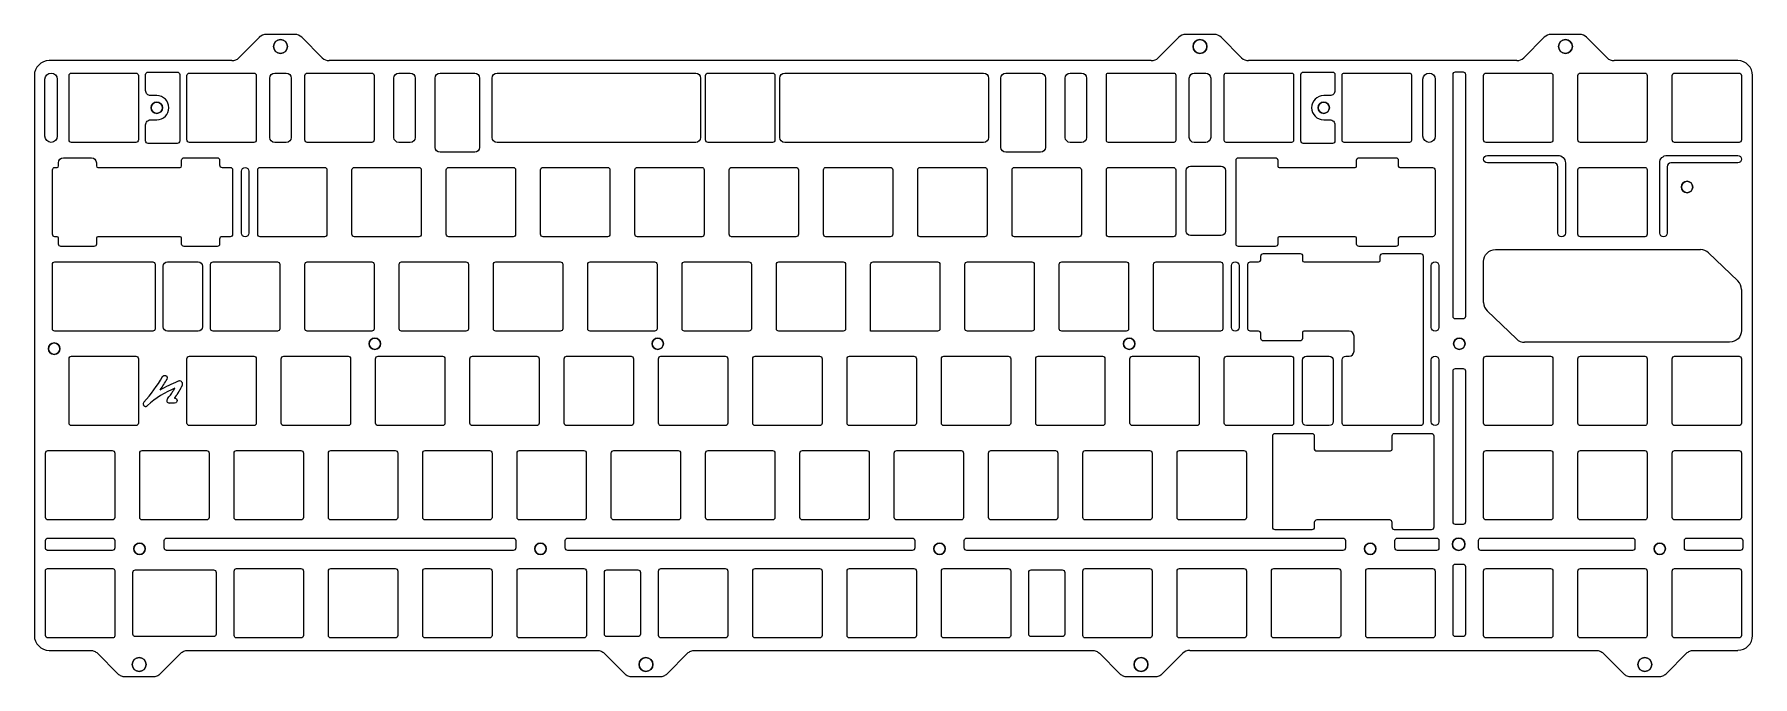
# Model space of a CAD drawing. Header units: millimetres. Extents: x -162 to 185, y -145 to -15.
import ezdxf

# ---------------------------------------------------------------- set-up
doc = ezdxf.new("R2010")
doc.units = ezdxf.units.MM
doc.layers.get('0').update_dxf_attribs({"linetype": 'CONTINUOUS'})

msp = doc.modelspace()

# ---------------------------------------------------------------- linework, layer by layer
for p, q in [((-116.38, -15.46), (-120.51, -19.6)), ((-116.38, -15.46), (-120.51, -19.6)), ((-109.23, -14.88), (-114.97, -14.88)), ((-109.23, -14.88), (-114.97, -14.88)), ((-103.68, -19.6), (-107.82, -15.46)), ((-103.68, -19.6), (-107.82, -15.46)), ((69.36, -15.46), (65.22, -19.6)), ((69.36, -15.46), (65.22, -19.6)), ((76.51, -14.88), (70.77, -14.88)), ((76.51, -14.88), (70.77, -14.88)), ((82.05, -19.6), (77.92, -15.46)), ((82.05, -19.6), (77.92, -15.46)), ((143.18, -15.46), (139.04, -19.6)), ((143.18, -15.46), (139.04, -19.6)), ((150.32, -14.88), (144.59, -14.88)), ((150.32, -14.88), (144.59, -14.88)), ((155.87, -19.6), (151.74, -15.46)), ((155.87, -19.6), (151.74, -15.46)), ((-121.93, -20.18), (-158.83, -20.18)), ((-121.93, -20.18), (-158.83, -20.18)), ((63.81, -20.18), (-102.27, -20.18)), ((63.81, -20.18), (-102.27, -20.18)), ((137.63, -20.18), (83.47, -20.18)), ((137.63, -20.18), (83.47, -20.18)), ((182.28, -20.18), (157.29, -20.18)), ((182.28, -20.18), (157.29, -20.18)), ((-161.83, -23.18), (-161.83, -136.2)), ((-161.83, -23.18), (-161.83, -136.2)), ((-159.7, -35.43), (-159.7, -23.93)), ((-159.7, -35.43), (-159.7, -23.93)), ((-157.2, -23.93), (-157.2, -35.43)), ((-157.2, -23.93), (-157.2, -35.43)), ((-154.82, -36.18), (-154.82, -23.18)), ((-154.82, -36.18), (-154.82, -23.18)), ((-154.32, -22.68), (-141.32, -22.68)), ((-154.32, -22.68), (-141.32, -22.68)), ((-140.82, -23.18), (-140.82, -36.18)), ((-140.82, -23.18), (-140.82, -36.18)), ((-131, -36.18), (-131, -23.18)), ((-131, -36.18), (-131, -23.18)), ((-130.5, -22.68), (-117.51, -22.68)), ((-130.5, -22.68), (-117.51, -22.68)), ((-117.01, -23.18), (-117.01, -36.18)), ((-117.01, -23.18), (-117.01, -36.18)), ((-114.26, -35.68), (-114.26, -23.68)), ((-114.26, -35.68), (-114.26, -23.68)), ((-113.26, -22.68), (-110.94, -22.68)), ((-113.26, -22.68), (-110.94, -22.68)), ((-109.94, -23.68), (-109.94, -35.68)), ((-109.94, -23.68), (-109.94, -35.68)), ((-107.19, -36.18), (-107.19, -23.18)), ((-107.19, -36.18), (-107.19, -23.18)), ((-106.69, -22.68), (-93.69, -22.68)), ((-106.69, -22.68), (-93.69, -22.68)), ((-93.19, -23.18), (-93.19, -36.18)), ((-93.19, -23.18), (-93.19, -36.18)), ((-89.19, -35.68), (-89.19, -23.68)), ((-89.19, -35.68), (-89.19, -23.68)), ((-88.19, -22.68), (-85.88, -22.68)), ((-88.19, -22.68), (-85.88, -22.68)), ((-84.88, -23.68), (-84.88, -35.68)), ((-84.88, -23.68), (-84.88, -35.68)), ((-80.88, -37.68), (-80.88, -23.68)), ((-80.88, -37.68), (-80.88, -23.68)), ((-79.88, -22.68), (-72.88, -22.68)), ((-79.88, -22.68), (-72.88, -22.68)), ((-71.88, -23.68), (-71.88, -37.68)), ((-71.88, -23.68), (-71.88, -37.68)), ((-69.37, -35.68), (-69.37, -23.68)), ((-69.37, -35.68), (-69.37, -23.68)), ((-68.37, -22.68), (-28.23, -22.68)), ((-68.37, -22.68), (-28.23, -22.68)), ((-27.23, -23.68), (-27.23, -35.68)), ((-27.23, -23.68), (-27.23, -35.68)), ((-26.23, -36.18), (-26.23, -23.18)), ((-26.23, -36.18), (-26.23, -23.18)), ((-25.73, -22.68), (-12.73, -22.68)), ((-25.73, -22.68), (-12.73, -22.68)), ((-12.23, -23.18), (-12.23, -36.18)), ((-12.23, -23.18), (-12.23, -36.18)), ((-11.23, -35.68), (-11.23, -23.68)), ((-11.23, -35.68), (-11.23, -23.68)), ((-10.23, -22.68), (29.91, -22.68)), ((-10.23, -22.68), (29.91, -22.68)), ((30.91, -23.68), (30.91, -35.68)), ((30.91, -23.68), (30.91, -35.68)), ((33.42, -37.68), (33.42, -23.68)), ((33.42, -37.68), (33.42, -23.68)), ((34.42, -22.68), (41.42, -22.68)), ((34.42, -22.68), (41.42, -22.68)), ((42.42, -23.68), (42.42, -37.68)), ((42.42, -23.68), (42.42, -37.68)), ((46.42, -35.68), (46.42, -23.68)), ((46.42, -35.68), (46.42, -23.68)), ((47.42, -22.68), (49.73, -22.68)), ((47.42, -22.68), (49.73, -22.68)), ((50.73, -23.68), (50.73, -35.68)), ((50.73, -23.68), (50.73, -35.68)), ((54.73, -36.28), (54.73, -23.08)), ((54.73, -36.28), (54.73, -23.08)), ((55.13, -22.68), (68.33, -22.68)), ((55.13, -22.68), (68.33, -22.68)), ((68.73, -23.08), (68.73, -36.28)), ((68.73, -23.08), (68.73, -36.28)), ((71.48, -35.68), (71.48, -23.68)), ((71.48, -35.68), (71.48, -23.68)), ((72.48, -22.68), (74.8, -22.68)), ((72.48, -22.68), (74.8, -22.68)), ((75.8, -23.68), (75.8, -35.68)), ((75.8, -23.68), (75.8, -35.68)), ((78.55, -36.28), (78.55, -23.08)), ((78.55, -36.28), (78.55, -23.08)), ((78.95, -22.68), (92.14, -22.68)), ((78.95, -22.68), (92.14, -22.68)), ((92.54, -23.08), (92.54, -36.28)), ((92.54, -23.08), (92.54, -36.28)), ((102.36, -36.28), (102.36, -23.08)), ((102.36, -36.28), (102.36, -23.08)), ((102.76, -22.68), (115.96, -22.68)), ((102.76, -22.68), (115.96, -22.68)), ((116.36, -23.08), (116.36, -36.28)), ((116.36, -23.08), (116.36, -36.28)), ((118.68, -35.43), (118.68, -23.93)), ((118.68, -35.43), (118.68, -23.93)), ((121.18, -23.93), (121.18, -35.43)), ((121.18, -23.93), (121.18, -35.43)), ((124.78, -71.81), (124.78, -22.93)), ((124.78, -71.81), (124.78, -22.93)), ((125.28, -22.43), (126.78, -22.43)), ((125.28, -22.43), (126.78, -22.43)), ((127.28, -22.93), (127.28, -71.81)), ((127.28, -22.93), (127.28, -71.81)), ((130.93, -36.18), (130.93, -23.18)), ((130.93, -36.18), (130.93, -23.18)), ((131.43, -22.68), (144.43, -22.68)), ((131.43, -22.68), (144.43, -22.68)), ((144.93, -23.18), (144.93, -36.18)), ((144.93, -23.18), (144.93, -36.18)), ((149.98, -36.18), (149.98, -23.18)), ((149.98, -36.18), (149.98, -23.18)), ((150.48, -22.68), (163.48, -22.68)), ((150.48, -22.68), (163.48, -22.68)), ((163.98, -23.18), (163.98, -36.18)), ((163.98, -23.18), (163.98, -36.18)), ((169.03, -36.18), (169.03, -23.18)), ((169.03, -36.18), (169.03, -23.18)), ((169.53, -22.68), (182.53, -22.68)), ((169.53, -22.68), (182.53, -22.68)), ((183.03, -23.18), (183.03, -36.18)), ((183.03, -23.18), (183.03, -36.18)), ((185.28, -136.19), (185.28, -23.18)), ((185.28, -136.19), (185.28, -23.18)), ((-141.32, -36.68), (-154.32, -36.68)), ((-141.32, -36.68), (-154.32, -36.68)), ((-117.51, -36.68), (-130.5, -36.68)), ((-117.51, -36.68), (-130.5, -36.68)), ((-110.94, -36.68), (-113.26, -36.68)), ((-110.94, -36.68), (-113.26, -36.68)), ((-93.69, -36.68), (-106.69, -36.68)), ((-93.69, -36.68), (-106.69, -36.68)), ((-85.88, -36.68), (-88.19, -36.68)), ((-85.88, -36.68), (-88.19, -36.68)), ((-28.23, -36.68), (-68.37, -36.68)), ((-28.23, -36.68), (-68.37, -36.68)), ((-12.73, -36.68), (-25.73, -36.68)), ((-12.73, -36.68), (-25.73, -36.68)), ((29.91, -36.68), (-10.23, -36.68)), ((29.91, -36.68), (-10.23, -36.68)), ((49.73, -36.68), (47.42, -36.68)), ((49.73, -36.68), (47.42, -36.68)), ((68.33, -36.68), (55.13, -36.68)), ((68.33, -36.68), (55.13, -36.68)), ((74.8, -36.68), (72.48, -36.68)), ((74.8, -36.68), (72.48, -36.68)), ((92.14, -36.68), (78.95, -36.68)), ((92.14, -36.68), (78.95, -36.68)), ((115.96, -36.68), (102.76, -36.68)), ((115.96, -36.68), (102.76, -36.68)), ((144.43, -36.68), (131.43, -36.68)), ((144.43, -36.68), (131.43, -36.68)), ((163.48, -36.68), (150.48, -36.68)), ((163.48, -36.68), (150.48, -36.68)), ((182.53, -36.68), (169.53, -36.68)), ((182.53, -36.68), (169.53, -36.68)), ((-156.95, -41.43), (-156.95, -40.77)), ((-156.95, -41.43), (-156.95, -40.77)), ((-155.95, -39.77), (-150.3, -39.77)), ((-155.95, -39.77), (-150.3, -39.77)), ((-149.3, -40.77), (-149.3, -41.43)), ((-149.3, -40.77), (-149.3, -41.43)), ((-132.08, -41.43), (-132.08, -40.27)), ((-132.08, -41.43), (-132.08, -40.27)), ((-131.58, -39.77), (-124.92, -39.77)), ((-131.58, -39.77), (-124.92, -39.77)), ((-124.42, -40.27), (-124.42, -41.23)), ((-124.42, -40.27), (-124.42, -41.23)), ((-72.88, -38.68), (-79.88, -38.68)), ((-72.88, -38.68), (-79.88, -38.68)), ((41.42, -38.68), (34.42, -38.68)), ((41.42, -38.68), (34.42, -38.68)), ((71.74, -41.48), (77.92, -41.48)), ((71.74, -41.48), (77.92, -41.48)), ((80.93, -57.19), (80.93, -40.27)), ((80.93, -57.19), (80.93, -40.27)), ((81.43, -39.77), (88.86, -39.77)), ((81.43, -39.77), (88.86, -39.77)), ((89.36, -40.27), (89.36, -41.46)), ((89.36, -40.27), (89.36, -41.46)), ((105.27, -41.46), (105.27, -40.27)), ((105.27, -41.46), (105.27, -40.27)), ((105.77, -39.77), (113.2, -39.77)), ((105.77, -39.77), (113.2, -39.77)), ((113.7, -40.27), (113.7, -41.46)), ((113.7, -40.27), (113.7, -41.46)), ((131.69, -39.3), (145.94, -39.3)), ((131.69, -39.3), (145.94, -39.3)), ((145.18, -40.82), (131.69, -40.82)), ((145.18, -40.82), (131.69, -40.82)), ((145.94, -54.97), (145.94, -41.58)), ((145.94, -54.97), (145.94, -41.58)), ((147.46, -40.82), (147.46, -54.97)), ((147.46, -40.82), (147.46, -54.97)), ((166.51, -54.97), (166.51, -40.82)), ((166.51, -54.97), (166.51, -40.82)), ((168.03, -39.3), (182.28, -39.3)), ((168.03, -39.3), (182.28, -39.3)), ((168.03, -41.58), (168.03, -54.97)), ((168.03, -41.58), (168.03, -54.97)), ((182.28, -40.82), (168.79, -40.82)), ((182.28, -40.82), (168.79, -40.82)), ((-158.17, -55.23), (-158.17, -42.23)), ((-158.17, -55.23), (-158.17, -42.23)), ((-157.67, -41.73), (-157.25, -41.73)), ((-157.67, -41.73), (-157.25, -41.73)), ((-149, -41.73), (-132.38, -41.73)), ((-149, -41.73), (-132.38, -41.73)), ((-123.92, -41.73), (-122.29, -41.73)), ((-123.92, -41.73), (-122.29, -41.73)), ((-121.79, -42.23), (-121.79, -55.23)), ((-121.79, -42.23), (-121.79, -55.23)), ((-120.01, -54.97), (-120.01, -42.49)), ((-120.01, -54.97), (-120.01, -42.49)), ((-118.5, -42.49), (-118.5, -54.97)), ((-118.5, -42.49), (-118.5, -54.97)), ((-116.72, -55.23), (-116.72, -42.23)), ((-116.72, -55.23), (-116.72, -42.23)), ((-116.22, -41.73), (-103.22, -41.73)), ((-116.22, -41.73), (-103.22, -41.73)), ((-102.72, -42.23), (-102.72, -55.23)), ((-102.72, -42.23), (-102.72, -55.23)), ((-97.67, -55.23), (-97.67, -42.23)), ((-97.67, -55.23), (-97.67, -42.23)), ((-97.17, -41.73), (-84.17, -41.73)), ((-97.17, -41.73), (-84.17, -41.73)), ((-83.67, -42.23), (-83.67, -55.23)), ((-83.67, -42.23), (-83.67, -55.23)), ((-78.62, -55.23), (-78.62, -42.23)), ((-78.62, -55.23), (-78.62, -42.23)), ((-78.12, -41.73), (-65.12, -41.73)), ((-78.12, -41.73), (-65.12, -41.73)), ((-64.62, -42.23), (-64.62, -55.23)), ((-64.62, -42.23), (-64.62, -55.23)), ((-59.57, -55.23), (-59.57, -42.23)), ((-59.57, -55.23), (-59.57, -42.23)), ((-59.07, -41.73), (-46.07, -41.73)), ((-59.07, -41.73), (-46.07, -41.73)), ((-45.57, -42.23), (-45.57, -55.23)), ((-45.57, -42.23), (-45.57, -55.23)), ((-40.52, -55.23), (-40.52, -42.23)), ((-40.52, -55.23), (-40.52, -42.23)), ((-40.02, -41.73), (-27.02, -41.73)), ((-40.02, -41.73), (-27.02, -41.73)), ((-26.52, -42.23), (-26.52, -55.23)), ((-26.52, -42.23), (-26.52, -55.23)), ((-21.47, -55.23), (-21.47, -42.23)), ((-21.47, -55.23), (-21.47, -42.23)), ((-20.97, -41.73), (-7.97, -41.73)), ((-20.97, -41.73), (-7.97, -41.73)), ((-7.47, -42.23), (-7.47, -55.23)), ((-7.47, -42.23), (-7.47, -55.23)), ((-2.42, -55.23), (-2.42, -42.23)), ((-2.42, -55.23), (-2.42, -42.23)), ((-1.92, -41.73), (11.08, -41.73)), ((-1.92, -41.73), (11.08, -41.73)), ((11.58, -42.23), (11.58, -55.23)), ((11.58, -42.23), (11.58, -55.23)), ((16.63, -55.23), (16.63, -42.23)), ((16.63, -55.23), (16.63, -42.23)), ((17.13, -41.73), (30.13, -41.73)), ((17.13, -41.73), (30.13, -41.73)), ((30.63, -42.23), (30.63, -55.23)), ((30.63, -42.23), (30.63, -55.23)), ((35.68, -55.23), (35.68, -42.23)), ((35.68, -55.23), (35.68, -42.23)), ((36.18, -41.73), (49.18, -41.73)), ((36.18, -41.73), (49.18, -41.73)), ((49.68, -42.23), (49.68, -55.23)), ((49.68, -42.23), (49.68, -55.23)), ((54.73, -55.23), (54.73, -42.23)), ((54.73, -55.23), (54.73, -42.23)), ((55.23, -41.73), (68.23, -41.73)), ((55.23, -41.73), (68.23, -41.73)), ((68.73, -42.23), (68.73, -55.23)), ((68.73, -42.23), (68.73, -55.23)), ((70.88, -54.63), (70.88, -42.33)), ((70.88, -54.63), (70.88, -42.33)), ((78.77, -42.33), (78.77, -54.63)), ((78.77, -42.33), (78.77, -54.63)), ((89.66, -41.76), (104.97, -41.76)), ((89.66, -41.76), (104.97, -41.76)), ((114, -41.76), (120.62, -41.76)), ((114, -41.76), (120.62, -41.76)), ((121.12, -42.26), (121.12, -55.21)), ((121.12, -42.26), (121.12, -55.21)), ((149.98, -55.23), (149.98, -42.23)), ((149.98, -55.23), (149.98, -42.23)), ((150.48, -41.73), (163.48, -41.73)), ((150.48, -41.73), (163.48, -41.73)), ((163.98, -42.23), (163.98, -55.23)), ((163.98, -42.23), (163.98, -55.23)), ((77.92, -55.48), (71.74, -55.48)), ((77.92, -55.48), (71.74, -55.48)), ((-157.25, -55.73), (-157.67, -55.73)), ((-157.25, -55.73), (-157.67, -55.73)), ((-156.95, -57.19), (-156.95, -56.03)), ((-156.95, -57.19), (-156.95, -56.03)), ((-149.8, -57.69), (-156.45, -57.69)), ((-149.8, -57.69), (-156.45, -57.69)), ((-149.3, -56.03), (-149.3, -57.19)), ((-149.3, -56.03), (-149.3, -57.19)), ((-132.38, -55.73), (-149, -55.73)), ((-132.38, -55.73), (-149, -55.73)), ((-132.08, -57.19), (-132.08, -56.03)), ((-132.08, -57.19), (-132.08, -56.03)), ((-124.92, -57.69), (-131.58, -57.69)), ((-124.92, -57.69), (-131.58, -57.69)), ((-124.42, -56.23), (-124.42, -57.19)), ((-124.42, -56.23), (-124.42, -57.19)), ((-122.29, -55.73), (-123.92, -55.73)), ((-122.29, -55.73), (-123.92, -55.73)), ((-103.22, -55.73), (-116.22, -55.73)), ((-103.22, -55.73), (-116.22, -55.73)), ((-84.17, -55.73), (-97.17, -55.73)), ((-84.17, -55.73), (-97.17, -55.73)), ((-65.12, -55.73), (-78.12, -55.73)), ((-65.12, -55.73), (-78.12, -55.73)), ((-46.07, -55.73), (-59.07, -55.73)), ((-46.07, -55.73), (-59.07, -55.73)), ((-27.02, -55.73), (-40.02, -55.73)), ((-27.02, -55.73), (-40.02, -55.73)), ((-7.97, -55.73), (-20.97, -55.73)), ((-7.97, -55.73), (-20.97, -55.73)), ((11.08, -55.73), (-1.92, -55.73)), ((11.08, -55.73), (-1.92, -55.73)), ((30.13, -55.73), (17.13, -55.73)), ((30.13, -55.73), (17.13, -55.73)), ((49.18, -55.73), (36.18, -55.73)), ((49.18, -55.73), (36.18, -55.73)), ((68.23, -55.73), (55.23, -55.73)), ((68.23, -55.73), (55.23, -55.73)), ((88.86, -57.69), (81.43, -57.69)), ((88.86, -57.69), (81.43, -57.69)), ((89.36, -56.01), (89.36, -57.19)), ((89.36, -56.01), (89.36, -57.19)), ((104.98, -55.71), (89.66, -55.71)), ((104.98, -55.71), (89.66, -55.71)), ((105.28, -57.19), (105.28, -56.01)), ((105.28, -57.19), (105.28, -56.01)), ((113.2, -57.69), (105.78, -57.69)), ((113.2, -57.69), (105.78, -57.69)), ((113.7, -56.01), (113.7, -57.19)), ((113.7, -56.01), (113.7, -57.19)), ((120.62, -55.71), (114, -55.71)), ((120.62, -55.71), (114, -55.71)), ((133.32, -58.31), (174.74, -58.31)), ((133.32, -58.31), (174.74, -58.31)), ((163.48, -55.73), (150.48, -55.73)), ((163.48, -55.73), (150.48, -55.73)), ((176.4, -58.98), (182.3, -64.63)), ((176.4, -58.98), (182.3, -64.63)), ((-158.2, -74.28), (-158.2, -61.28)), ((-158.2, -74.28), (-158.2, -61.28)), ((-157.7, -60.78), (-137.93, -60.78)), ((-157.7, -60.78), (-137.93, -60.78)), ((-137.43, -61.28), (-137.43, -74.28)), ((-137.43, -61.28), (-137.43, -74.28)), ((-135.78, -73.93), (-135.78, -61.63)), ((-135.78, -73.93), (-135.78, -61.63)), ((-134.93, -60.78), (-128.75, -60.78)), ((-134.93, -60.78), (-128.75, -60.78)), ((-127.89, -61.63), (-127.89, -73.93)), ((-127.89, -61.63), (-127.89, -73.93)), ((-126.24, -74.28), (-126.24, -61.28)), ((-126.24, -74.28), (-126.24, -61.28)), ((-125.74, -60.78), (-112.74, -60.78)), ((-125.74, -60.78), (-112.74, -60.78)), ((-112.24, -61.28), (-112.24, -74.28)), ((-112.24, -61.28), (-112.24, -74.28)), ((-107.19, -74.28), (-107.19, -61.28)), ((-107.19, -74.28), (-107.19, -61.28)), ((-106.69, -60.78), (-93.69, -60.78)), ((-106.69, -60.78), (-93.69, -60.78)), ((-93.19, -61.28), (-93.19, -74.28)), ((-93.19, -61.28), (-93.19, -74.28)), ((-88.14, -74.28), (-88.14, -61.28)), ((-88.14, -74.28), (-88.14, -61.28)), ((-87.64, -60.78), (-74.64, -60.78)), ((-87.64, -60.78), (-74.64, -60.78)), ((-74.14, -61.28), (-74.14, -74.28)), ((-74.14, -61.28), (-74.14, -74.28)), ((-69.09, -74.28), (-69.09, -61.28)), ((-69.09, -74.28), (-69.09, -61.28)), ((-68.59, -60.78), (-55.59, -60.78)), ((-68.59, -60.78), (-55.59, -60.78)), ((-55.09, -61.28), (-55.09, -74.28)), ((-55.09, -61.28), (-55.09, -74.28)), ((-50.04, -74.28), (-50.04, -61.28)), ((-50.04, -74.28), (-50.04, -61.28)), ((-49.54, -60.78), (-36.54, -60.78)), ((-49.54, -60.78), (-36.54, -60.78)), ((-36.04, -61.28), (-36.04, -74.28)), ((-36.04, -61.28), (-36.04, -74.28)), ((-30.99, -74.28), (-30.99, -61.28)), ((-30.99, -74.28), (-30.99, -61.28)), ((-30.49, -60.78), (-17.49, -60.78)), ((-30.49, -60.78), (-17.49, -60.78)), ((-16.99, -61.28), (-16.99, -74.28)), ((-16.99, -61.28), (-16.99, -74.28)), ((-11.94, -74.28), (-11.94, -61.28)), ((-11.94, -74.28), (-11.94, -61.28)), ((-11.44, -60.78), (1.56, -60.78)), ((-11.44, -60.78), (1.56, -60.78)), ((2.06, -61.28), (2.06, -74.28)), ((2.06, -61.28), (2.06, -74.28)), ((7.11, -74.78), (7.11, -61.28)), ((7.11, -74.78), (7.11, -61.28)), ((7.61, -60.78), (20.61, -60.78)), ((7.61, -60.78), (20.61, -60.78)), ((21.11, -61.28), (21.11, -74.28)), ((21.11, -61.28), (21.11, -74.28)), ((26.16, -74.28), (26.16, -61.28)), ((26.16, -74.28), (26.16, -61.28)), ((26.66, -60.78), (39.66, -60.78)), ((26.66, -60.78), (39.66, -60.78)), ((40.16, -61.28), (40.16, -74.28)), ((40.16, -61.28), (40.16, -74.28)), ((45.21, -74.28), (45.21, -61.28)), ((45.21, -74.28), (45.21, -61.28)), ((45.71, -60.78), (58.71, -60.78)), ((45.71, -60.78), (58.71, -60.78)), ((59.21, -61.28), (59.21, -74.28)), ((59.21, -61.28), (59.21, -74.28)), ((64.26, -74.28), (64.26, -61.28)), ((64.26, -74.28), (64.26, -61.28)), ((64.76, -60.78), (77.76, -60.78)), ((64.76, -60.78), (77.76, -60.78)), ((78.26, -61.28), (78.26, -74.28)), ((78.26, -61.28), (78.26, -74.28)), ((80.02, -74.02), (80.02, -61.54)), ((80.02, -74.02), (80.02, -61.54)), ((81.54, -61.54), (81.54, -74.02)), ((81.54, -61.54), (81.54, -74.02)), ((83.31, -74.28), (83.31, -61.28)), ((83.31, -74.28), (83.31, -61.28)), ((83.81, -60.78), (85.44, -60.78)), ((83.81, -60.78), (85.44, -60.78)), ((85.94, -60.28), (85.94, -59.62)), ((85.94, -60.28), (85.94, -59.62)), ((86.44, -59.12), (93.86, -59.12)), ((86.44, -59.12), (93.86, -59.12)), ((94.36, -59.62), (94.36, -60.51)), ((94.36, -59.62), (94.36, -60.51)), ((94.66, -60.81), (109.77, -60.81)), ((94.66, -60.81), (109.77, -60.81)), ((110.07, -60.51), (110.07, -59.62)), ((110.07, -60.51), (110.07, -59.62)), ((110.57, -59.12), (118.21, -59.12)), ((110.57, -59.12), (118.21, -59.12)), ((118.71, -59.62), (118.71, -93.33)), ((118.71, -59.62), (118.71, -93.33)), ((120.36, -74.02), (120.36, -61.54)), ((120.36, -74.02), (120.36, -61.54)), ((121.88, -61.54), (121.88, -74.02)), ((121.88, -61.54), (121.88, -74.02)), ((130.93, -68.97), (130.93, -60.7)), ((130.93, -68.97), (130.93, -60.7)), ((183.03, -66.35), (183.03, -74.62)), ((183.03, -66.35), (183.03, -74.62)), ((126.78, -72.31), (125.28, -72.31)), ((126.78, -72.31), (125.28, -72.31)), ((137.57, -76.34), (131.67, -70.7)), ((137.57, -76.34), (131.67, -70.7)), ((-137.93, -74.78), (-157.7, -74.78)), ((-137.93, -74.78), (-157.7, -74.78)), ((-128.75, -74.78), (-134.93, -74.78)), ((-128.75, -74.78), (-134.93, -74.78)), ((-112.74, -74.78), (-125.74, -74.78)), ((-112.74, -74.78), (-125.74, -74.78)), ((-93.69, -74.78), (-106.69, -74.78)), ((-93.69, -74.78), (-106.69, -74.78)), ((-74.64, -74.78), (-87.64, -74.78)), ((-74.64, -74.78), (-87.64, -74.78)), ((-55.59, -74.78), (-68.59, -74.78)), ((-55.59, -74.78), (-68.59, -74.78)), ((-36.54, -74.78), (-49.54, -74.78)), ((-36.54, -74.78), (-49.54, -74.78)), ((-17.49, -74.78), (-30.49, -74.78)), ((-17.49, -74.78), (-30.49, -74.78)), ((1.56, -74.78), (-11.44, -74.78)), ((1.56, -74.78), (-11.44, -74.78)), ((20.61, -74.78), (7.11, -74.78)), ((20.61, -74.78), (7.11, -74.78)), ((39.66, -74.78), (26.66, -74.78)), ((39.66, -74.78), (26.66, -74.78)), ((58.71, -74.78), (45.71, -74.78)), ((58.71, -74.78), (45.71, -74.78)), ((77.76, -74.78), (64.76, -74.78)), ((77.76, -74.78), (64.76, -74.78)), ((85.44, -74.78), (83.81, -74.78)), ((85.44, -74.78), (83.81, -74.78)), ((85.94, -76.24), (85.94, -75.28)), ((85.94, -76.24), (85.94, -75.28)), ((94.35, -75.06), (94.35, -76.24)), ((94.35, -75.06), (94.35, -76.24)), ((103.76, -74.76), (94.65, -74.76)), ((103.76, -74.76), (94.65, -74.76)), ((104.76, -78.83), (104.76, -75.76)), ((104.76, -78.83), (104.76, -75.76)), ((-154.32, -79.83), (-141.32, -79.83)), ((-154.32, -79.83), (-141.32, -79.83)), ((-130.5, -79.83), (-117.5, -79.83)), ((-130.5, -79.83), (-117.5, -79.83)), ((-111.45, -79.83), (-98.45, -79.83)), ((-111.45, -79.83), (-98.45, -79.83)), ((-92.4, -79.83), (-79.4, -79.83)), ((-92.4, -79.83), (-79.4, -79.83)), ((-73.35, -79.83), (-60.35, -79.83)), ((-73.35, -79.83), (-60.35, -79.83)), ((-54.3, -79.83), (-41.3, -79.83)), ((-54.3, -79.83), (-41.3, -79.83)), ((-35.25, -79.83), (-22.25, -79.83)), ((-35.25, -79.83), (-22.25, -79.83)), ((-16.2, -79.83), (-3.2, -79.83)), ((-16.2, -79.83), (-3.2, -79.83)), ((2.85, -79.83), (15.85, -79.83)), ((2.85, -79.83), (15.85, -79.83)), ((21.9, -79.83), (34.9, -79.83)), ((21.9, -79.83), (34.9, -79.83)), ((40.95, -79.83), (53.95, -79.83)), ((40.95, -79.83), (53.95, -79.83)), ((60, -79.83), (73, -79.83)), ((60, -79.83), (73, -79.83)), ((79.05, -79.83), (92.05, -79.83)), ((79.05, -79.83), (92.05, -79.83)), ((93.85, -76.74), (86.44, -76.74)), ((93.85, -76.74), (86.44, -76.74)), ((95.14, -79.83), (99.76, -79.83)), ((95.14, -79.83), (99.76, -79.83)), ((103.11, -79.83), (103.76, -79.83)), ((103.11, -79.83), (103.76, -79.83)), ((131.43, -79.83), (144.43, -79.83)), ((131.43, -79.83), (144.43, -79.83)), ((180.64, -77.01), (139.22, -77.01)), ((180.64, -77.01), (139.22, -77.01)), ((150.48, -79.83), (163.48, -79.83)), ((150.48, -79.83), (163.48, -79.83)), ((169.53, -79.83), (182.53, -79.83)), ((169.53, -79.83), (182.53, -79.83)), ((-154.82, -93.33), (-154.82, -80.33)), ((-154.82, -93.33), (-154.82, -80.33)), ((-140.82, -80.33), (-140.82, -93.33)), ((-140.82, -80.33), (-140.82, -93.33)), ((-131, -93.33), (-131, -80.33)), ((-131, -93.33), (-131, -80.33)), ((-117, -80.33), (-117, -93.33)), ((-117, -80.33), (-117, -93.33)), ((-111.95, -93.33), (-111.95, -80.33)), ((-111.95, -93.33), (-111.95, -80.33)), ((-97.95, -80.33), (-97.95, -93.33)), ((-97.95, -80.33), (-97.95, -93.33)), ((-92.9, -93.33), (-92.9, -80.33)), ((-92.9, -93.33), (-92.9, -80.33)), ((-78.9, -80.33), (-78.9, -93.33)), ((-78.9, -80.33), (-78.9, -93.33)), ((-73.85, -93.33), (-73.85, -80.33)), ((-73.85, -93.33), (-73.85, -80.33)), ((-59.85, -80.33), (-59.85, -93.33)), ((-59.85, -80.33), (-59.85, -93.33)), ((-54.8, -93.33), (-54.8, -80.33)), ((-54.8, -93.33), (-54.8, -80.33)), ((-40.8, -80.33), (-40.8, -93.33)), ((-40.8, -80.33), (-40.8, -93.33)), ((-35.75, -93.33), (-35.75, -80.33)), ((-35.75, -93.33), (-35.75, -80.33)), ((-21.75, -80.33), (-21.75, -93.33)), ((-21.75, -80.33), (-21.75, -93.33)), ((-16.7, -93.33), (-16.7, -80.33)), ((-16.7, -93.33), (-16.7, -80.33)), ((-2.7, -80.33), (-2.7, -93.33)), ((-2.7, -80.33), (-2.7, -93.33)), ((2.35, -93.33), (2.35, -80.33)), ((2.35, -93.33), (2.35, -80.33)), ((16.35, -80.33), (16.35, -93.33)), ((16.35, -80.33), (16.35, -93.33)), ((21.4, -93.33), (21.4, -80.33)), ((21.4, -93.33), (21.4, -80.33)), ((35.4, -80.33), (35.4, -93.33)), ((35.4, -80.33), (35.4, -93.33)), ((40.45, -93.33), (40.45, -80.33)), ((40.45, -93.33), (40.45, -80.33)), ((54.45, -80.33), (54.45, -93.33)), ((54.45, -80.33), (54.45, -93.33)), ((59.5, -93.33), (59.5, -80.33)), ((59.5, -93.33), (59.5, -80.33)), ((73.5, -80.33), (73.5, -93.33)), ((73.5, -80.33), (73.5, -93.33)), ((78.55, -93.33), (78.55, -80.33)), ((78.55, -93.33), (78.55, -80.33)), ((92.55, -80.33), (92.55, -93.33)), ((92.55, -80.33), (92.55, -93.33)), ((94.34, -93.03), (94.34, -80.63)), ((94.34, -93.03), (94.34, -80.63)), ((100.56, -80.63), (100.56, -93.03)), ((100.56, -80.63), (100.56, -93.03)), ((102.36, -93.33), (102.36, -80.58)), ((102.36, -93.33), (102.36, -80.58)), ((120.36, -93.07), (120.36, -80.59)), ((120.36, -93.07), (120.36, -80.59)), ((121.88, -80.59), (121.88, -93.07)), ((121.88, -80.59), (121.88, -93.07)), ((124.78, -113.29), (124.78, -82.81)), ((124.78, -113.29), (124.78, -82.81)), ((125.28, -82.31), (126.78, -82.31)), ((125.28, -82.31), (126.78, -82.31)), ((127.28, -82.81), (127.28, -113.29)), ((127.28, -82.81), (127.28, -113.29)), ((130.93, -93.33), (130.93, -80.33)), ((130.93, -93.33), (130.93, -80.33)), ((144.93, -80.33), (144.93, -93.33)), ((144.93, -80.33), (144.93, -93.33)), ((149.98, -93.33), (149.98, -80.33)), ((149.98, -93.33), (149.98, -80.33)), ((163.98, -80.33), (163.98, -93.33)), ((163.98, -80.33), (163.98, -93.33)), ((169.03, -93.33), (169.03, -80.33)), ((169.03, -93.33), (169.03, -80.33)), ((183.03, -80.33), (183.03, -93.33)), ((183.03, -80.33), (183.03, -93.33)), ((-141.32, -93.83), (-154.32, -93.83)), ((-141.32, -93.83), (-154.32, -93.83)), ((-117.5, -93.83), (-130.5, -93.83)), ((-117.5, -93.83), (-130.5, -93.83)), ((-98.45, -93.83), (-111.45, -93.83)), ((-98.45, -93.83), (-111.45, -93.83)), ((-79.4, -93.83), (-92.4, -93.83)), ((-79.4, -93.83), (-92.4, -93.83)), ((-60.35, -93.83), (-73.35, -93.83)), ((-60.35, -93.83), (-73.35, -93.83)), ((-41.3, -93.83), (-54.3, -93.83)), ((-41.3, -93.83), (-54.3, -93.83)), ((-22.25, -93.83), (-35.25, -93.83)), ((-22.25, -93.83), (-35.25, -93.83)), ((-3.2, -93.83), (-16.2, -93.83)), ((-3.2, -93.83), (-16.2, -93.83)), ((15.85, -93.83), (2.85, -93.83)), ((15.85, -93.83), (2.85, -93.83)), ((34.9, -93.83), (21.9, -93.83)), ((34.9, -93.83), (21.9, -93.83)), ((53.95, -93.83), (40.95, -93.83)), ((53.95, -93.83), (40.95, -93.83)), ((73, -93.83), (60, -93.83)), ((73, -93.83), (60, -93.83)), ((92.05, -93.83), (79.05, -93.83)), ((92.05, -93.83), (79.05, -93.83)), ((88.33, -114.37), (88.33, -95.92)), ((88.33, -114.37), (88.33, -95.92)), ((88.83, -95.42), (96.23, -95.42)), ((88.83, -95.42), (96.23, -95.42)), ((99.76, -93.83), (95.14, -93.83)), ((99.76, -93.83), (95.14, -93.83)), ((96.73, -95.92), (96.73, -98.61)), ((96.73, -95.92), (96.73, -98.61)), ((118.21, -93.83), (102.86, -93.83)), ((118.21, -93.83), (102.86, -93.83)), ((112.46, -98.61), (112.46, -95.92)), ((112.46, -98.61), (112.46, -95.92)), ((112.96, -95.42), (120.36, -95.42)), ((112.96, -95.42), (120.36, -95.42)), ((120.86, -95.92), (120.86, -114.37)), ((120.86, -95.92), (120.86, -114.37)), ((144.43, -93.83), (131.43, -93.83)), ((144.43, -93.83), (131.43, -93.83)), ((163.48, -93.83), (150.48, -93.83)), ((163.48, -93.83), (150.48, -93.83)), ((182.53, -93.83), (169.53, -93.83)), ((182.53, -93.83), (169.53, -93.83)), ((-159.58, -112.38), (-159.58, -99.38)), ((-159.58, -112.38), (-159.58, -99.38)), ((-159.08, -98.88), (-146.08, -98.88)), ((-159.08, -98.88), (-146.08, -98.88)), ((-145.58, -99.38), (-145.58, -112.38)), ((-145.58, -99.38), (-145.58, -112.38)), ((-140.53, -112.38), (-140.53, -99.38)), ((-140.53, -112.38), (-140.53, -99.38)), ((-140.03, -98.88), (-127.03, -98.88)), ((-140.03, -98.88), (-127.03, -98.88)), ((-126.53, -99.38), (-126.53, -112.38)), ((-126.53, -99.38), (-126.53, -112.38)), ((-121.48, -112.38), (-121.48, -99.38)), ((-121.48, -112.38), (-121.48, -99.38)), ((-120.98, -98.88), (-107.98, -98.88)), ((-120.98, -98.88), (-107.98, -98.88)), ((-107.48, -99.38), (-107.48, -112.38)), ((-107.48, -99.38), (-107.48, -112.38)), ((-102.43, -112.38), (-102.43, -99.38)), ((-102.43, -112.38), (-102.43, -99.38)), ((-101.93, -98.88), (-88.93, -98.88)), ((-101.93, -98.88), (-88.93, -98.88)), ((-88.43, -99.38), (-88.43, -112.38)), ((-88.43, -99.38), (-88.43, -112.38)), ((-83.38, -112.38), (-83.38, -99.38)), ((-83.38, -112.38), (-83.38, -99.38)), ((-82.88, -98.88), (-69.88, -98.88)), ((-82.88, -98.88), (-69.88, -98.88)), ((-69.38, -99.38), (-69.38, -112.38)), ((-69.38, -99.38), (-69.38, -112.38)), ((-64.33, -112.38), (-64.33, -99.38)), ((-64.33, -112.38), (-64.33, -99.38)), ((-63.83, -98.88), (-50.83, -98.88)), ((-63.83, -98.88), (-50.83, -98.88)), ((-50.33, -99.38), (-50.33, -112.38)), ((-50.33, -99.38), (-50.33, -112.38)), ((-45.28, -112.38), (-45.28, -99.38)), ((-45.28, -112.38), (-45.28, -99.38)), ((-44.78, -98.88), (-31.78, -98.88)), ((-44.78, -98.88), (-31.78, -98.88)), ((-31.28, -99.38), (-31.28, -112.38)), ((-31.28, -99.38), (-31.28, -112.38)), ((-26.23, -112.38), (-26.23, -99.38)), ((-26.23, -112.38), (-26.23, -99.38)), ((-25.73, -98.88), (-12.73, -98.88)), ((-25.73, -98.88), (-12.73, -98.88)), ((-12.23, -99.38), (-12.23, -112.38)), ((-12.23, -99.38), (-12.23, -112.38)), ((-7.18, -112.38), (-7.18, -99.38)), ((-7.18, -112.38), (-7.18, -99.38)), ((-6.68, -98.88), (6.32, -98.88)), ((-6.68, -98.88), (6.32, -98.88)), ((6.82, -99.38), (6.82, -112.38)), ((6.82, -99.38), (6.82, -112.38)), ((11.87, -112.38), (11.87, -99.38)), ((11.87, -112.38), (11.87, -99.38)), ((12.37, -98.88), (25.37, -98.88)), ((12.37, -98.88), (25.37, -98.88)), ((25.87, -99.38), (25.87, -112.38)), ((25.87, -99.38), (25.87, -112.38)), ((30.92, -112.38), (30.92, -99.38)), ((30.92, -112.38), (30.92, -99.38)), ((31.42, -98.88), (44.42, -98.88)), ((31.42, -98.88), (44.42, -98.88)), ((44.92, -99.38), (44.92, -112.38)), ((44.92, -99.38), (44.92, -112.38)), ((49.97, -112.38), (49.97, -99.38)), ((49.97, -112.38), (49.97, -99.38)), ((50.47, -98.88), (63.47, -98.88)), ((50.47, -98.88), (63.47, -98.88)), ((63.97, -99.38), (63.97, -112.38)), ((63.97, -99.38), (63.97, -112.38)), ((69.02, -112.38), (69.02, -99.38)), ((69.02, -112.38), (69.02, -99.38)), ((69.52, -98.88), (82.52, -98.88)), ((69.52, -98.88), (82.52, -98.88)), ((83.02, -99.38), (83.02, -112.38)), ((83.02, -99.38), (83.02, -112.38)), ((97.03, -98.91), (112.16, -98.91)), ((97.03, -98.91), (112.16, -98.91)), ((130.93, -112.38), (130.93, -99.38)), ((130.93, -112.38), (130.93, -99.38)), ((131.43, -98.88), (144.43, -98.88)), ((131.43, -98.88), (144.43, -98.88)), ((144.93, -99.38), (144.93, -112.38)), ((144.93, -99.38), (144.93, -112.38)), ((149.98, -112.38), (149.98, -99.38)), ((149.98, -112.38), (149.98, -99.38)), ((150.48, -98.88), (163.48, -98.88)), ((150.48, -98.88), (163.48, -98.88)), ((163.98, -99.38), (163.98, -112.38)), ((163.98, -99.38), (163.98, -112.38)), ((169.03, -112.38), (169.03, -99.38)), ((169.03, -112.38), (169.03, -99.38)), ((169.53, -98.88), (182.53, -98.88)), ((169.53, -98.88), (182.53, -98.88)), ((183.03, -99.38), (183.03, -112.38)), ((183.03, -99.38), (183.03, -112.38)), ((-146.08, -112.88), (-159.08, -112.88)), ((-146.08, -112.88), (-159.08, -112.88)), ((-127.03, -112.88), (-140.03, -112.88)), ((-127.03, -112.88), (-140.03, -112.88)), ((-107.98, -112.88), (-120.98, -112.88)), ((-107.98, -112.88), (-120.98, -112.88)), ((-88.93, -112.88), (-101.93, -112.88)), ((-88.93, -112.88), (-101.93, -112.88)), ((-69.88, -112.88), (-82.88, -112.88)), ((-69.88, -112.88), (-82.88, -112.88)), ((-50.83, -112.88), (-63.83, -112.88)), ((-50.83, -112.88), (-63.83, -112.88)), ((-31.78, -112.88), (-44.78, -112.88)), ((-31.78, -112.88), (-44.78, -112.88)), ((-12.73, -112.88), (-25.73, -112.88)), ((-12.73, -112.88), (-25.73, -112.88)), ((6.32, -112.88), (-6.68, -112.88)), ((6.32, -112.88), (-6.68, -112.88)), ((25.37, -112.88), (12.37, -112.88)), ((25.37, -112.88), (12.37, -112.88)), ((44.42, -112.88), (31.42, -112.88)), ((44.42, -112.88), (31.42, -112.88)), ((63.47, -112.88), (50.47, -112.88)), ((63.47, -112.88), (50.47, -112.88)), ((82.52, -112.88), (69.52, -112.88)), ((82.52, -112.88), (69.52, -112.88)), ((96.73, -113.38), (96.73, -114.37)), ((96.73, -113.38), (96.73, -114.37)), ((111.96, -112.88), (97.23, -112.88)), ((111.96, -112.88), (97.23, -112.88)), ((112.46, -114.37), (112.46, -113.38)), ((112.46, -114.37), (112.46, -113.38)), ((126.78, -113.79), (125.28, -113.79)), ((126.78, -113.79), (125.28, -113.79)), ((144.43, -112.88), (131.43, -112.88)), ((144.43, -112.88), (131.43, -112.88)), ((163.48, -112.88), (150.48, -112.88)), ((163.48, -112.88), (150.48, -112.88)), ((182.53, -112.88), (169.53, -112.88)), ((182.53, -112.88), (169.53, -112.88)), ((-159.58, -118.54), (-159.58, -117.04)), ((-159.58, -118.54), (-159.58, -117.04)), ((-159.08, -116.54), (-146.08, -116.54)), ((-159.08, -116.54), (-146.08, -116.54)), ((-145.58, -117.04), (-145.58, -118.54)), ((-145.58, -117.04), (-145.58, -118.54)), ((-135.58, -118.54), (-135.58, -117.04)), ((-135.58, -118.54), (-135.58, -117.04)), ((-135.08, -116.54), (-65.08, -116.54)), ((-135.08, -116.54), (-65.08, -116.54)), ((-64.58, -117.04), (-64.58, -118.54)), ((-64.58, -117.04), (-64.58, -118.54)), ((-54.57, -118.54), (-54.57, -117.04)), ((-54.57, -118.54), (-54.57, -117.04)), ((-54.07, -116.54), (15.53, -116.54)), ((-54.07, -116.54), (15.53, -116.54)), ((16.03, -117.04), (16.03, -118.54)), ((16.03, -117.04), (16.03, -118.54)), ((26.03, -118.54), (26.03, -117.04)), ((26.03, -118.54), (26.03, -117.04)), ((26.53, -116.54), (102.53, -116.54)), ((26.53, -116.54), (102.53, -116.54)), ((96.24, -114.87), (88.82, -114.87)), ((96.24, -114.87), (88.82, -114.87)), ((103.03, -117.04), (103.03, -118.54)), ((103.03, -117.04), (103.03, -118.54)), ((120.37, -114.87), (112.95, -114.87)), ((120.37, -114.87), (112.95, -114.87)), ((113.03, -118.54), (113.03, -117.04)), ((113.03, -118.54), (113.03, -117.04)), ((113.53, -116.54), (121.4, -116.54)), ((113.53, -116.54), (121.4, -116.54)), ((121.9, -117.04), (121.9, -118.54)), ((121.9, -117.04), (121.9, -118.54)), ((129.9, -118.54), (129.9, -117.04)), ((129.9, -118.54), (129.9, -117.04)), ((130.4, -116.54), (161.01, -116.54)), ((130.4, -116.54), (161.01, -116.54)), ((161.51, -117.04), (161.51, -118.54)), ((161.51, -117.04), (161.51, -118.54)), ((171.51, -118.54), (171.51, -117.04)), ((171.51, -118.54), (171.51, -117.04)), ((172.01, -116.54), (182.78, -116.54)), ((172.01, -116.54), (182.78, -116.54)), ((183.28, -117.04), (183.28, -118.54)), ((183.28, -117.04), (183.28, -118.54)), ((-146.08, -119.04), (-159.08, -119.04)), ((-146.08, -119.04), (-159.08, -119.04)), ((-65.08, -119.04), (-135.08, -119.04)), ((-65.08, -119.04), (-135.08, -119.04)), ((15.53, -119.04), (-54.07, -119.04)), ((15.53, -119.04), (-54.07, -119.04)), ((102.53, -119.04), (26.53, -119.04)), ((102.53, -119.04), (26.53, -119.04)), ((121.4, -119.04), (113.53, -119.04)), ((121.4, -119.04), (113.53, -119.04)), ((161.01, -119.04), (130.4, -119.04)), ((161.01, -119.04), (130.4, -119.04)), ((182.78, -119.04), (172.01, -119.04)), ((182.78, -119.04), (172.01, -119.04)), ((-159.58, -136.2), (-159.58, -123.1)), ((-159.58, -136.2), (-159.58, -123.1)), ((-159.18, -122.7), (-145.98, -122.7)), ((-159.18, -122.7), (-145.98, -122.7)), ((-145.58, -123.1), (-145.58, -136.29)), ((-145.58, -123.1), (-145.58, -136.29)), ((-141.93, -135.93), (-141.93, -123.46)), ((-141.93, -135.93), (-141.93, -123.46)), ((-141.43, -122.96), (-125.62, -122.96)), ((-141.43, -122.96), (-125.62, -122.96)), ((-125.12, -123.46), (-125.12, -135.93)), ((-125.12, -123.46), (-125.12, -135.93)), ((-121.47, -136.2), (-121.47, -123.2)), ((-121.47, -136.2), (-121.47, -123.2)), ((-120.97, -122.7), (-107.97, -122.7)), ((-120.97, -122.7), (-107.97, -122.7)), ((-107.47, -123.2), (-107.47, -136.2)), ((-107.47, -123.2), (-107.47, -136.2)), ((-102.42, -136.2), (-102.42, -123.2)), ((-102.42, -136.2), (-102.42, -123.2)), ((-101.92, -122.7), (-88.92, -122.7)), ((-101.92, -122.7), (-88.92, -122.7)), ((-88.42, -123.2), (-88.42, -136.2)), ((-88.42, -123.2), (-88.42, -136.2)), ((-83.37, -136.2), (-83.37, -123.2)), ((-83.37, -136.2), (-83.37, -123.2)), ((-82.87, -122.7), (-69.87, -122.7)), ((-82.87, -122.7), (-69.87, -122.7)), ((-69.37, -123.2), (-69.37, -136.2)), ((-69.37, -123.2), (-69.37, -136.2)), ((-64.32, -136.2), (-64.32, -123.2)), ((-64.32, -136.2), (-64.32, -123.2)), ((-63.82, -122.7), (-50.82, -122.7)), ((-63.82, -122.7), (-50.82, -122.7)), ((-50.32, -123.2), (-50.32, -136.2)), ((-50.32, -123.2), (-50.32, -136.2)), ((-46.67, -135.93), (-46.67, -123.46)), ((-46.67, -135.93), (-46.67, -123.46)), ((-46.17, -122.96), (-39.9, -122.96)), ((-46.17, -122.96), (-39.9, -122.96)), ((-39.4, -123.46), (-39.4, -135.93)), ((-39.4, -123.46), (-39.4, -135.93)), ((-35.75, -136.2), (-35.75, -123.2)), ((-35.75, -136.2), (-35.75, -123.2)), ((-35.25, -122.7), (-22.25, -122.7)), ((-35.25, -122.7), (-22.25, -122.7)), ((-21.75, -123.2), (-21.75, -136.2)), ((-21.75, -123.2), (-21.75, -136.2)), ((-16.7, -136.2), (-16.7, -123.2)), ((-16.7, -136.2), (-16.7, -123.2)), ((-16.2, -122.7), (-3.2, -122.7)), ((-16.2, -122.7), (-3.2, -122.7)), ((-2.7, -123.2), (-2.7, -136.2)), ((-2.7, -123.2), (-2.7, -136.2)), ((2.35, -136.2), (2.35, -123.2)), ((2.35, -136.2), (2.35, -123.2)), ((2.85, -122.7), (15.85, -122.7)), ((2.85, -122.7), (15.85, -122.7)), ((16.35, -123.2), (16.35, -136.2)), ((16.35, -123.2), (16.35, -136.2)), ((21.4, -136.2), (21.4, -123.2)), ((21.4, -136.2), (21.4, -123.2)), ((21.9, -122.7), (34.9, -122.7)), ((21.9, -122.7), (34.9, -122.7)), ((35.4, -123.2), (35.4, -136.2)), ((35.4, -123.2), (35.4, -136.2)), ((39.05, -135.93), (39.05, -123.46)), ((39.05, -135.93), (39.05, -123.46)), ((39.55, -122.96), (45.82, -122.96)), ((39.55, -122.96), (45.82, -122.96)), ((46.32, -123.46), (46.32, -135.93)), ((46.32, -123.46), (46.32, -135.93)), ((49.97, -136.2), (49.97, -123.2)), ((49.97, -136.2), (49.97, -123.2)), ((50.47, -122.7), (63.47, -122.7)), ((50.47, -122.7), (63.47, -122.7)), ((63.97, -123.2), (63.97, -136.2)), ((63.97, -123.2), (63.97, -136.2)), ((69.02, -136.2), (69.02, -123.2)), ((69.02, -136.2), (69.02, -123.2)), ((69.52, -122.7), (82.52, -122.7)), ((69.52, -122.7), (82.52, -122.7)), ((83.02, -123.2), (83.02, -136.2)), ((83.02, -123.2), (83.02, -136.2)), ((88.07, -136.2), (88.07, -123.2)), ((88.07, -136.2), (88.07, -123.2)), ((88.57, -122.7), (101.57, -122.7)), ((88.57, -122.7), (101.57, -122.7)), ((102.07, -123.2), (102.07, -136.2)), ((102.07, -123.2), (102.07, -136.2)), ((107.12, -136.2), (107.12, -123.2)), ((107.12, -136.2), (107.12, -123.2)), ((107.62, -122.7), (120.62, -122.7)), ((107.62, -122.7), (120.62, -122.7)), ((121.12, -123.2), (121.12, -136.2)), ((121.12, -123.2), (121.12, -136.2)), ((124.78, -135.93), (124.78, -122.29)), ((124.78, -135.93), (124.78, -122.29)), ((125.28, -121.79), (126.78, -121.79)), ((125.28, -121.79), (126.78, -121.79)), ((127.28, -122.29), (127.28, -135.93)), ((127.28, -122.29), (127.28, -135.93)), ((130.93, -136.2), (130.93, -123.2)), ((130.93, -136.2), (130.93, -123.2)), ((131.43, -122.7), (144.43, -122.7)), ((131.43, -122.7), (144.43, -122.7)), ((144.93, -123.2), (144.93, -136.2)), ((144.93, -123.2), (144.93, -136.2)), ((149.98, -136.2), (149.98, -123.2)), ((149.98, -136.2), (149.98, -123.2)), ((150.48, -122.7), (163.48, -122.7)), ((150.48, -122.7), (163.48, -122.7)), ((163.98, -123.2), (163.98, -136.2)), ((163.98, -123.2), (163.98, -136.2)), ((169.03, -136.2), (169.03, -123.2)), ((169.03, -136.2), (169.03, -123.2)), ((169.53, -122.7), (182.53, -122.7)), ((169.53, -122.7), (182.53, -122.7)), ((183.03, -123.2), (183.03, -136.2)), ((183.03, -123.2), (183.03, -136.2)), ((-145.98, -136.7), (-159.08, -136.7)), ((-145.98, -136.7), (-159.08, -136.7)), ((-125.62, -136.43), (-141.43, -136.43)), ((-125.62, -136.43), (-141.43, -136.43)), ((-107.97, -136.7), (-120.97, -136.7)), ((-107.97, -136.7), (-120.97, -136.7)), ((-88.92, -136.7), (-101.92, -136.7)), ((-88.92, -136.7), (-101.92, -136.7)), ((-69.87, -136.7), (-82.87, -136.7)), ((-69.87, -136.7), (-82.87, -136.7)), ((-50.82, -136.7), (-63.82, -136.7)), ((-50.82, -136.7), (-63.82, -136.7)), ((-39.9, -136.43), (-46.17, -136.43)), ((-39.9, -136.43), (-46.17, -136.43)), ((-22.25, -136.7), (-35.25, -136.7)), ((-22.25, -136.7), (-35.25, -136.7)), ((-3.2, -136.7), (-16.2, -136.7)), ((-3.2, -136.7), (-16.2, -136.7)), ((15.85, -136.7), (2.85, -136.7)), ((15.85, -136.7), (2.85, -136.7)), ((34.9, -136.7), (21.9, -136.7)), ((34.9, -136.7), (21.9, -136.7)), ((45.82, -136.43), (39.55, -136.43)), ((45.82, -136.43), (39.55, -136.43)), ((63.47, -136.7), (50.47, -136.7)), ((63.47, -136.7), (50.47, -136.7)), ((82.52, -136.7), (69.52, -136.7)), ((82.52, -136.7), (69.52, -136.7)), ((101.57, -136.7), (88.57, -136.7)), ((101.57, -136.7), (88.57, -136.7)), ((120.62, -136.7), (107.62, -136.7)), ((120.62, -136.7), (107.62, -136.7)), ((126.78, -136.43), (125.28, -136.43)), ((126.78, -136.43), (125.28, -136.43)), ((144.43, -136.7), (131.43, -136.7)), ((144.43, -136.7), (131.43, -136.7)), ((163.48, -136.7), (150.48, -136.7)), ((163.48, -136.7), (150.48, -136.7)), ((182.53, -136.7), (169.53, -136.7)), ((182.53, -136.7), (169.53, -136.7)), ((-158.83, -139.2), (-150.5, -139.2)), ((-158.83, -139.2), (-150.5, -139.2)), ((-149.09, -139.78), (-144.96, -143.91)), ((-149.09, -139.78), (-144.96, -143.91)), ((-136.39, -143.91), (-132.26, -139.78)), ((-136.39, -143.91), (-132.26, -139.78)), ((-130.85, -139.2), (-48.11, -139.2)), ((-130.85, -139.2), (-48.11, -139.2)), ((-46.69, -139.78), (-42.56, -143.91)), ((-46.69, -139.78), (-42.56, -143.91)), ((-34, -143.91), (-29.87, -139.78)), ((-34, -143.91), (-29.87, -139.78)), ((-28.45, -139.2), (51.9, -139.2)), ((-28.45, -139.2), (51.9, -139.2)), ((53.32, -139.78), (57.45, -143.91)), ((53.32, -139.78), (57.45, -143.91)), ((66.01, -143.91), (70.15, -139.78)), ((66.01, -143.91), (70.15, -139.78)), ((71.56, -139.2), (149.34, -139.2)), ((71.56, -139.2), (149.34, -139.2)), ((149.34, -139.2), (153.68, -139.2)), ((149.34, -139.2), (153.68, -139.2)), ((155.09, -139.78), (159.23, -143.91)), ((155.09, -139.78), (159.23, -143.91)), ((167.79, -143.91), (171.92, -139.78)), ((167.79, -143.91), (171.92, -139.78)), ((173.34, -139.2), (182.28, -139.2)), ((173.34, -139.2), (182.28, -139.2)), ((-143.54, -144.5), (-137.81, -144.5)), ((-143.54, -144.5), (-137.81, -144.5)), ((-41.15, -144.5), (-35.41, -144.5)), ((-41.15, -144.5), (-35.41, -144.5)), ((58.87, -144.5), (64.6, -144.5)), ((58.87, -144.5), (64.6, -144.5)), ((160.64, -144.5), (166.37, -144.5)), ((160.64, -144.5), (166.37, -144.5))]:
    msp.add_line(p, q)
for points in [[(-137.1, -32.13, 1), (-137.1, -27.23), (-138.35, -27.23, -0.414214), (-139.35, -26.23), (-139.35, -22.98, -0.414214), (-138.85, -22.48), (-132.97, -22.48, -0.414214), (-132.47, -22.98), (-132.47, -36.38, -0.414214), (-132.97, -36.88), (-138.85, -36.88, -0.414214), (-139.35, -36.38), (-139.35, -33.13, -0.414214), (-138.35, -32.13)], [(-137.1, -32.13, 1), (-137.1, -27.23), (-138.35, -27.23, -0.414214), (-139.35, -26.23), (-139.35, -22.98, -0.414214), (-138.85, -22.48), (-132.97, -22.48, -0.414214), (-132.47, -22.98), (-132.47, -36.38, -0.414214), (-132.97, -36.88), (-138.85, -36.88, -0.414214), (-139.35, -36.38), (-139.35, -33.13, -0.414214), (-138.35, -32.13)], [(98.64, -27.23, 1), (98.64, -32.13), (99.89, -32.13, -0.414214), (100.89, -33.13), (100.89, -36.38, -0.414214), (100.39, -36.88), (94.51, -36.88, -0.414214), (94.01, -36.38), (94.01, -22.98, -0.414214), (94.51, -22.48), (100.39, -22.48, -0.414214), (100.89, -22.98), (100.89, -26.23, -0.414214), (99.89, -27.23)], [(98.64, -27.23, 1), (98.64, -32.13), (99.89, -32.13, -0.414214), (100.89, -33.13), (100.89, -36.38, -0.414214), (100.39, -36.88), (94.51, -36.88, -0.414214), (94.01, -36.38), (94.01, -22.98, -0.414214), (94.51, -22.48), (100.39, -22.48, -0.414214), (100.89, -22.98), (100.89, -26.23, -0.414214), (99.89, -27.23)]]:
    msp.add_lwpolyline(points, format="xyb", close=True)
at = {"extrusion": (0, 0, -1)}
for centre, radius in [((112.1, -17.32), 1.4), ((-73.64, -17.32), 1.4), ((-147.46, -17.32), 1.4), ((137.1, -29.68), 1.15), ((-98.64, -29.68), 1.15), ((-172.03, -45.68), 1.15), ((93.05, -77.31), 1.15), ((35.9, -77.31), 1.15), ((-59.35, -77.31), 1.15), ((-126.03, -77.31), 1.15), ((157.82, -78.31), 1.15), ((140.58, -118.7), 1.15), ((59.58, -118.7), 1.15), ((-21.03, -118.7), 1.15), ((-108.03, -118.7), 1.15), ((-125.9, -117.79), 1.25), ((-166.51, -118.7), 1.15), ((140.67, -142.06), 1.4), ((38.28, -142.06), 1.4), ((-61.73, -142.06), 1.4), ((-163.51, -142.06), 1.4)]:
    msp.add_circle(centre, radius, dxfattribs=at)
for centre, radius in [((-112.1, -17.32), 1.4), ((73.64, -17.32), 1.4), ((147.46, -17.32), 1.4), ((-137.1, -29.68), 1.15), ((98.64, -29.68), 1.15), ((172.03, -45.68), 1.15), ((-93.05, -77.31), 1.15), ((-35.9, -77.31), 1.15), ((59.35, -77.31), 1.15), ((126.03, -77.31), 1.15), ((-157.82, -78.31), 1.15), ((-140.58, -118.7), 1.15), ((-59.58, -118.7), 1.15), ((21.03, -118.7), 1.15), ((108.03, -118.7), 1.15), ((125.9, -117.79), 1.25), ((166.51, -118.7), 1.15), ((-140.67, -142.06), 1.4), ((-38.28, -142.06), 1.4), ((61.73, -142.06), 1.4), ((163.51, -142.06), 1.4)]:
    msp.add_circle(centre, radius)
for centre, radius, start, end in [((-114.97, -16.88), 2, 89.9999, 135), ((-114.97, -16.88), 2, 89.9999, 135), ((-109.23, -16.88), 2, 45, 89.9999), ((-109.23, -16.88), 2, 45, 89.9999), ((70.77, -16.88), 2, 89.9999, 135), ((70.77, -16.88), 2, 89.9999, 135), ((76.51, -16.88), 2, 45, 89.9999), ((76.51, -16.88), 2, 45, 89.9999), ((144.59, -16.88), 2, 90, 135), ((144.59, -16.88), 2, 90, 135), ((150.32, -16.88), 2, 45, 90), ((150.32, -16.88), 2, 45, 90), ((-158.83, -23.18), 3, 90, 180), ((-158.83, -23.18), 3, 90, 180), ((-102.27, -18.18), 2, 225, 270), ((-102.27, -18.18), 2, 225, 270), ((63.81, -18.18), 2, 270, 315), ((63.81, -18.18), 2, 270, 315), ((83.47, -18.18), 2, 225, 270), ((83.47, -18.18), 2, 225, 270), ((137.63, -18.18), 2, 270, 315), ((137.63, -18.18), 2, 270, 315), ((182.28, -23.18), 3, 0, 90), ((182.28, -23.18), 3, 0, 90), ((174.74, -60.7), 2.39, 46.2468, 90), ((174.74, -60.7), 2.39, 46.2468, 90), ((139.22, -74.62), 2.39, 226.2468, 270), ((139.22, -74.62), 2.39, 226.2468, 270), ((-146.86, -78.47), 15.53, 327.1149, 329.9268), ((-146.86, -78.47), 15.53, 327.1149, 329.9268), ((182.28, -136.19), 3, -90, 0), ((182.28, -136.19), 3, -90, 0), ((71.56, -141.2), 2, 90, 135), ((71.56, -141.2), 2, 90, 135)]:
    msp.add_arc(centre, radius, start, end)
for centre, major_axis, ratio, start_param, end_param in [((180.68, -66.34), (-0.93, 2.18), 0.992184, 4.305716, 5.119062), ((180.68, -66.34), (-0.93, 2.18), 0.992184, 4.305716, 5.119062), ((133.29, -68.98), (-0.93, 2.18), 0.992184, 1.164124, 1.977469), ((133.29, -68.98), (-0.93, 2.18), 0.992184, 1.164124, 1.977469), ((-153.31, -74.45), (-12.75, -19.74), 0.842466, 1.359747, 1.632892), ((-153.31, -74.45), (-12.75, -19.74), 0.842466, 1.359747, 1.632892), ((-139.86, -83.85), (6.38, 9.36), 0.389767, 4.684082, 4.909068), ((-139.86, -83.85), (6.38, 9.36), 0.389767, 4.684082, 4.909068), ((-135.71, -84.25), (0.742, 0.106), 0.785325, 5.733153, 6.589993), ((-135.71, -84.25), (0.742, 0.106), 0.785325, 5.733153, 6.589993), ((-139.13, -89.46), (0.724, -0.067), 0.80893, 2.580701, 3.559865), ((-139.13, -89.46), (0.724, -0.067), 0.80893, 2.580701, 3.559865), ((-134.42, -88.74), (0.656, 0.121), 0.857208, 2.336426, 3.314781), ((-134.42, -88.74), (0.656, 0.121), 0.857208, 2.336426, 3.314781), ((-134.43, -88.67), (0.572, 0.373), 0.857508, 2.973583, 3.952247), ((-134.43, -88.67), (0.572, 0.373), 0.857508, 2.973583, 3.952247), ((-137.33, -86.51), (-4.49, -5.3), 0.439477, 1.581995, 1.85753), ((-137.33, -86.51), (-4.49, -5.3), 0.439477, 1.581995, 1.85753)]:
    msp.add_ellipse(centre, major_axis=major_axis, ratio=ratio, start_param=start_param, end_param=end_param)
for points, knots in [([(-121.93, -20.18), (-121.66, -20.18), (-121.4, -20.13), (-120.92, -19.93), (-120.7, -19.78), (-120.51, -19.6)], [-0.1577024, -0.1577024, -0.1577024, -0.1577024, -0.0788512, -0.0788512, 0, 0, 0, 0]), ([(-121.93, -20.18), (-121.66, -20.18), (-121.4, -20.13), (-120.92, -19.93), (-120.7, -19.78), (-120.51, -19.6)], [-0.1577024, -0.1577024, -0.1577024, -0.1577024, -0.0788512, -0.0788512, 0, 0, 0, 0]), ([(155.87, -19.6), (156.06, -19.78), (156.28, -19.93), (156.76, -20.13), (157.02, -20.18), (157.29, -20.18)], [-0.1577024, -0.1577024, -0.1577024, -0.1577024, -0.0788512, -0.0788512, 0, 0, 0, 0]), ([(155.87, -19.6), (156.06, -19.78), (156.28, -19.93), (156.76, -20.13), (157.02, -20.18), (157.29, -20.18)], [-0.1577024, -0.1577024, -0.1577024, -0.1577024, -0.0788512, -0.0788512, 0, 0, 0, 0]), ([(-120.01, -42.49), (-120.01, -42.07), (-119.67, -41.73), (-119.25, -41.73), (-118.84, -41.73), (-118.5, -42.07), (-118.5, -42.49)], [-10, -10, -10, -10, -8.999998, -8.999998, -8.999998, -8, -8, -8, -8]), ([(-120.01, -42.49), (-120.01, -42.07), (-119.67, -41.73), (-119.25, -41.73), (-118.84, -41.73), (-118.5, -42.07), (-118.5, -42.49)], [-10, -10, -10, -10, -8.999998, -8.999998, -8.999998, -8, -8, -8, -8]), ([(-118.5, -54.97), (-118.5, -55.39), (-118.84, -55.73), (-119.25, -55.73), (-119.67, -55.73), (-120.01, -55.39), (-120.01, -54.97)], [-7, -7, -7, -7, -5.999998, -5.999998, -5.999998, -5, -5, -5, -5]), ([(-118.5, -54.97), (-118.5, -55.39), (-118.84, -55.73), (-119.25, -55.73), (-119.67, -55.73), (-120.01, -55.39), (-120.01, -54.97)], [-7, -7, -7, -7, -5.999998, -5.999998, -5.999998, -5, -5, -5, -5]), ([(80.02, -61.54), (80.02, -61.12), (80.36, -60.78), (80.78, -60.78), (81.2, -60.78), (81.54, -61.12), (81.54, -61.54)], [-10, -10, -10, -10, -8.999998, -8.999998, -8.999998, -8, -8, -8, -8]), ([(80.02, -61.54), (80.02, -61.12), (80.36, -60.78), (80.78, -60.78), (81.2, -60.78), (81.54, -61.12), (81.54, -61.54)], [-10, -10, -10, -10, -8.999998, -8.999998, -8.999998, -8, -8, -8, -8]), ([(120.36, -61.54), (120.36, -61.12), (120.7, -60.78), (121.12, -60.78), (121.54, -60.78), (121.88, -61.12), (121.88, -61.54)], [-10, -10, -10, -10, -8.999998, -8.999998, -8.999998, -8, -8, -8, -8]), ([(120.36, -61.54), (120.36, -61.12), (120.7, -60.78), (121.12, -60.78), (121.54, -60.78), (121.88, -61.12), (121.88, -61.54)], [-10, -10, -10, -10, -8.999998, -8.999998, -8.999998, -8, -8, -8, -8]), ([(81.54, -74.02), (81.54, -74.44), (81.2, -74.78), (80.78, -74.78), (80.36, -74.78), (80.02, -74.44), (80.02, -74.02)], [-7, -7, -7, -7, -5.999998, -5.999998, -5.999998, -5, -5, -5, -5]), ([(81.54, -74.02), (81.54, -74.44), (81.2, -74.78), (80.78, -74.78), (80.36, -74.78), (80.02, -74.44), (80.02, -74.02)], [-7, -7, -7, -7, -5.999998, -5.999998, -5.999998, -5, -5, -5, -5]), ([(121.88, -74.02), (121.88, -74.44), (121.54, -74.78), (121.12, -74.78), (120.7, -74.78), (120.36, -74.44), (120.36, -74.02)], [-7, -7, -7, -7, -5.999998, -5.999998, -5.999998, -5, -5, -5, -5]), ([(121.88, -74.02), (121.88, -74.44), (121.54, -74.78), (121.12, -74.78), (120.7, -74.78), (120.36, -74.44), (120.36, -74.02)], [-7, -7, -7, -7, -5.999998, -5.999998, -5.999998, -5, -5, -5, -5]), ([(120.36, -80.59), (120.36, -80.17), (120.7, -79.83), (121.12, -79.83), (121.54, -79.83), (121.88, -80.17), (121.88, -80.59)], [-10, -10, -10, -10, -8.999998, -8.999998, -8.999998, -8, -8, -8, -8]), ([(120.36, -80.59), (120.36, -80.17), (120.7, -79.83), (121.12, -79.83), (121.54, -79.83), (121.88, -80.17), (121.88, -80.59)], [-10, -10, -10, -10, -8.999998, -8.999998, -8.999998, -8, -8, -8, -8]), ([(-135.92, -83.95), (-135.9, -83.92), (-135.88, -83.89), (-135.85, -83.86), (-135.83, -83.84), (-135.81, -83.82), (-135.79, -83.8), (-135.79, -83.8), (-135.78, -83.79), (-135.78, -83.79), (-135.78, -83.79), (-135.78, -83.79), (-135.78, -83.79), (-135.77, -83.79), (-135.77, -83.79), (-135.77, -83.78), (-135.77, -83.78), (-135.76, -83.78), (-135.76, -83.78), (-135.74, -83.77), (-135.72, -83.75), (-135.7, -83.74), (-135.7, -83.74), (-135.7, -83.74), (-135.7, -83.74), (-135.7, -83.74), (-135.7, -83.74), (-135.7, -83.74), (-135.69, -83.74), (-135.69, -83.74), (-135.69, -83.74), (-135.67, -83.73), (-135.66, -83.72), (-135.64, -83.72), (-135.61, -83.71), (-135.59, -83.71), (-135.56, -83.7), (-135.56, -83.7), (-135.56, -83.7), (-135.56, -83.7), (-135.56, -83.7), (-135.55, -83.7), (-135.55, -83.7), (-135.55, -83.7), (-135.55, -83.7), (-135.55, -83.7), (-135.54, -83.7), (-135.54, -83.7), (-135.54, -83.7), (-135.54, -83.7), (-135.54, -83.7), (-135.54, -83.7), (-135.54, -83.7), (-135.54, -83.7), (-135.54, -83.7), (-135.54, -83.7), (-135.54, -83.7), (-135.54, -83.7), (-135.53, -83.7), (-135.53, -83.7), (-135.53, -83.7), (-135.53, -83.7), (-135.53, -83.7), (-135.53, -83.7), (-135.52, -83.7), (-135.52, -83.7), (-135.52, -83.7), (-135.51, -83.7), (-135.51, -83.7), (-135.5, -83.7), (-135.5, -83.7), (-135.5, -83.7), (-135.5, -83.7), (-135.49, -83.7), (-135.46, -83.7), (-135.44, -83.7), (-135.41, -83.7), (-135.38, -83.71), (-135.36, -83.72), (-135.36, -83.72), (-135.35, -83.72), (-135.35, -83.72), (-135.35, -83.72), (-135.35, -83.72), (-135.35, -83.72), (-135.35, -83.72), (-135.35, -83.72), (-135.34, -83.72), (-135.34, -83.72), (-135.34, -83.72), (-135.34, -83.72), (-135.33, -83.72), (-135.33, -83.72), (-135.33, -83.72), (-135.33, -83.73), (-135.32, -83.73), (-135.32, -83.73), (-135.3, -83.74), (-135.29, -83.74), (-135.28, -83.74), (-135.26, -83.76), (-135.24, -83.77), (-135.22, -83.78), (-135.22, -83.78), (-135.22, -83.78), (-135.21, -83.78), (-135.21, -83.78), (-135.21, -83.78), (-135.21, -83.79), (-135.19, -83.8), (-135.17, -83.81), (-135.16, -83.82), (-135.15, -83.82), (-135.15, -83.83), (-135.14, -83.83), (-135.14, -83.83), (-135.14, -83.83), (-135.14, -83.84), (-135.14, -83.84), (-135.13, -83.84), (-135.13, -83.84), (-135.12, -83.85), (-135.11, -83.86), (-135.1, -83.87), (-135.1, -83.88), (-135.09, -83.88), (-135.09, -83.89), (-135.08, -83.9), (-135.07, -83.91), (-135.06, -83.92), (-135.06, -83.92), (-135.06, -83.92), (-135.06, -83.92), (-135.06, -83.92), (-135.06, -83.92), (-135.06, -83.92), (-135.05, -83.93), (-135.05, -83.93), (-135.05, -83.94), (-135.04, -83.95), (-135.03, -83.96), (-135.03, -83.97)], [-73, -73, -73, -73, -71.998109, -71.998109, -71.998109, -71.154122, -71.154122, -71.154122, -71.012323, -71.012323, -71.012323, -70.999032, -70.999032, -70.999032, -70.883683, -70.883683, -70.883683, -70.773643, -70.773643, -70.773643, -70.146015, -70.146015, -70.146015, -70.110984, -70.110984, -70.110984, -70.098254, -70.098254, -70.098254, -70.076443, -70.076443, -70.076443, -69.753955, -69.753955, -69.753955, -69.003037, -69.003037, -69.003037, -68.990031, -68.990031, -68.990031, -68.905872, -68.905872, -68.905872, -68.846574, -68.846574, -68.846574, -68.808624, -68.808624, -68.808624, -68.791198, -68.791198, -68.791198, -68.746075, -68.746075, -68.746075, -68.685199, -68.685199, -68.685199, -68.572475, -68.572475, -68.572475, -68.555008, -68.555008, -68.555008, -68.314859, -68.314859, -68.314859, -68.049444, -68.049444, -68.049444, -68, -68, -68, -67.629576, -67.629576, -67.629576, -66.999671, -66.999671, -66.999671, -66.900944, -66.900944, -66.900944, -66.886429, -66.886429, -66.886429, -66.761889, -66.761889, -66.761889, -66.676024, -66.676024, -66.676024, -66.662049, -66.662049, -66.662049, -66.432369, -66.432369, -66.432369, -66.005682, -66.005682, -66.005682, -65.001583, -65.001583, -65.001583, -64.961743, -64.961743, -64.961743, -64.843658, -64.843658, -64.843658, -63.996277, -63.996277, -63.996277, -63.782936, -63.782936, -63.782936, -63.671235, -63.671235, -63.671235, -63.514771, -63.514771, -63.514771, -62.990615, -62.990615, -62.990615, -62.685315, -62.685315, -62.685315, -62.106763, -62.106763, -62.106763, -62.036333, -62.036333, -62.036333, -61.961243, -61.961243, -61.961243, -61.618864, -61.618864, -61.618864, -61, -61, -61, -61]), ([(-135.92, -83.95), (-135.9, -83.92), (-135.88, -83.89), (-135.85, -83.86), (-135.83, -83.84), (-135.81, -83.82), (-135.79, -83.8), (-135.79, -83.8), (-135.78, -83.79), (-135.78, -83.79), (-135.78, -83.79), (-135.78, -83.79), (-135.78, -83.79), (-135.77, -83.79), (-135.77, -83.79), (-135.77, -83.78), (-135.77, -83.78), (-135.76, -83.78), (-135.76, -83.78), (-135.74, -83.77), (-135.72, -83.75), (-135.7, -83.74), (-135.7, -83.74), (-135.7, -83.74), (-135.7, -83.74), (-135.7, -83.74), (-135.7, -83.74), (-135.7, -83.74), (-135.69, -83.74), (-135.69, -83.74), (-135.69, -83.74), (-135.67, -83.73), (-135.66, -83.72), (-135.64, -83.72), (-135.61, -83.71), (-135.59, -83.71), (-135.56, -83.7), (-135.56, -83.7), (-135.56, -83.7), (-135.56, -83.7), (-135.56, -83.7), (-135.55, -83.7), (-135.55, -83.7), (-135.55, -83.7), (-135.55, -83.7), (-135.55, -83.7), (-135.54, -83.7), (-135.54, -83.7), (-135.54, -83.7), (-135.54, -83.7), (-135.54, -83.7), (-135.54, -83.7), (-135.54, -83.7), (-135.54, -83.7), (-135.54, -83.7), (-135.54, -83.7), (-135.54, -83.7), (-135.54, -83.7), (-135.53, -83.7), (-135.53, -83.7), (-135.53, -83.7), (-135.53, -83.7), (-135.53, -83.7), (-135.53, -83.7), (-135.52, -83.7), (-135.52, -83.7), (-135.52, -83.7), (-135.51, -83.7), (-135.51, -83.7), (-135.5, -83.7), (-135.5, -83.7), (-135.5, -83.7), (-135.5, -83.7), (-135.49, -83.7), (-135.46, -83.7), (-135.44, -83.7), (-135.41, -83.7), (-135.38, -83.71), (-135.36, -83.72), (-135.36, -83.72), (-135.35, -83.72), (-135.35, -83.72), (-135.35, -83.72), (-135.35, -83.72), (-135.35, -83.72), (-135.35, -83.72), (-135.35, -83.72), (-135.34, -83.72), (-135.34, -83.72), (-135.34, -83.72), (-135.34, -83.72), (-135.33, -83.72), (-135.33, -83.72), (-135.33, -83.72), (-135.33, -83.73), (-135.32, -83.73), (-135.32, -83.73), (-135.3, -83.74), (-135.29, -83.74), (-135.28, -83.74), (-135.26, -83.76), (-135.24, -83.77), (-135.22, -83.78), (-135.22, -83.78), (-135.22, -83.78), (-135.21, -83.78), (-135.21, -83.78), (-135.21, -83.78), (-135.21, -83.79), (-135.19, -83.8), (-135.17, -83.81), (-135.16, -83.82), (-135.15, -83.82), (-135.15, -83.83), (-135.14, -83.83), (-135.14, -83.83), (-135.14, -83.83), (-135.14, -83.84), (-135.14, -83.84), (-135.13, -83.84), (-135.13, -83.84), (-135.12, -83.85), (-135.11, -83.86), (-135.1, -83.87), (-135.1, -83.88), (-135.09, -83.88), (-135.09, -83.89), (-135.08, -83.9), (-135.07, -83.91), (-135.06, -83.92), (-135.06, -83.92), (-135.06, -83.92), (-135.06, -83.92), (-135.06, -83.92), (-135.06, -83.92), (-135.06, -83.92), (-135.05, -83.93), (-135.05, -83.93), (-135.05, -83.94), (-135.04, -83.95), (-135.03, -83.96), (-135.03, -83.97)], [-73, -73, -73, -73, -71.998109, -71.998109, -71.998109, -71.154122, -71.154122, -71.154122, -71.012323, -71.012323, -71.012323, -70.999032, -70.999032, -70.999032, -70.883683, -70.883683, -70.883683, -70.773643, -70.773643, -70.773643, -70.146015, -70.146015, -70.146015, -70.110984, -70.110984, -70.110984, -70.098254, -70.098254, -70.098254, -70.076443, -70.076443, -70.076443, -69.753955, -69.753955, -69.753955, -69.003037, -69.003037, -69.003037, -68.990031, -68.990031, -68.990031, -68.905872, -68.905872, -68.905872, -68.846574, -68.846574, -68.846574, -68.808624, -68.808624, -68.808624, -68.791198, -68.791198, -68.791198, -68.746075, -68.746075, -68.746075, -68.685199, -68.685199, -68.685199, -68.572475, -68.572475, -68.572475, -68.555008, -68.555008, -68.555008, -68.314859, -68.314859, -68.314859, -68.049444, -68.049444, -68.049444, -68, -68, -68, -67.629576, -67.629576, -67.629576, -66.999671, -66.999671, -66.999671, -66.900944, -66.900944, -66.900944, -66.886429, -66.886429, -66.886429, -66.761889, -66.761889, -66.761889, -66.676024, -66.676024, -66.676024, -66.662049, -66.662049, -66.662049, -66.432369, -66.432369, -66.432369, -66.005682, -66.005682, -66.005682, -65.001583, -65.001583, -65.001583, -64.961743, -64.961743, -64.961743, -64.843658, -64.843658, -64.843658, -63.996277, -63.996277, -63.996277, -63.782936, -63.782936, -63.782936, -63.671235, -63.671235, -63.671235, -63.514771, -63.514771, -63.514771, -62.990615, -62.990615, -62.990615, -62.685315, -62.685315, -62.685315, -62.106763, -62.106763, -62.106763, -62.036333, -62.036333, -62.036333, -61.961243, -61.961243, -61.961243, -61.618864, -61.618864, -61.618864, -61, -61, -61, -61]), ([(-131.99, -85.12), (-131.99, -85.13), (-131.99, -85.14), (-131.98, -85.15), (-131.98, -85.15), (-131.98, -85.15), (-131.98, -85.15), (-131.98, -85.16), (-131.98, -85.16), (-131.98, -85.16), (-131.98, -85.16), (-131.98, -85.16), (-131.98, -85.16), (-131.98, -85.17), (-131.98, -85.17), (-131.98, -85.18), (-131.97, -85.18), (-131.97, -85.19), (-131.97, -85.19), (-131.97, -85.2), (-131.97, -85.21), (-131.96, -85.22), (-131.96, -85.23), (-131.96, -85.23), (-131.96, -85.24), (-131.96, -85.24), (-131.96, -85.24), (-131.96, -85.25), (-131.95, -85.27), (-131.95, -85.29), (-131.95, -85.3), (-131.95, -85.3), (-131.95, -85.3), (-131.95, -85.3), (-131.95, -85.31), (-131.95, -85.31), (-131.95, -85.31), (-131.95, -85.31), (-131.95, -85.31), (-131.95, -85.31), (-131.95, -85.31), (-131.95, -85.31), (-131.95, -85.31), (-131.95, -85.31), (-131.95, -85.31), (-131.95, -85.31), (-131.95, -85.31), (-131.95, -85.31), (-131.95, -85.31), (-131.95, -85.31), (-131.95, -85.31), (-131.95, -85.31), (-131.95, -85.32), (-131.95, -85.32), (-131.95, -85.32), (-131.95, -85.32), (-131.95, -85.32), (-131.95, -85.33), (-131.95, -85.33), (-131.95, -85.33), (-131.95, -85.33), (-131.95, -85.34), (-131.94, -85.35), (-131.94, -85.36), (-131.94, -85.37), (-131.94, -85.37), (-131.94, -85.38), (-131.94, -85.38), (-131.94, -85.39), (-131.94, -85.39), (-131.94, -85.39), (-131.94, -85.39), (-131.94, -85.4), (-131.94, -85.4), (-131.94, -85.4), (-131.94, -85.4), (-131.94, -85.4), (-131.94, -85.41), (-131.94, -85.41), (-131.94, -85.42), (-131.94, -85.43), (-131.94, -85.45), (-131.94, -85.45), (-131.94, -85.45), (-131.94, -85.45), (-131.95, -85.47), (-131.95, -85.5), (-131.95, -85.52), (-131.95, -85.52), (-131.95, -85.52), (-131.95, -85.52), (-131.95, -85.52), (-131.96, -85.54), (-131.96, -85.56), (-131.96, -85.59), (-131.97, -85.62), (-131.98, -85.64), (-131.98, -85.66), (-131.99, -85.68), (-131.99, -85.69), (-131.99, -85.69), (-132.01, -85.73), (-132.02, -85.76), (-132.02, -85.76), (-132.02, -85.77), (-132.02, -85.78), (-132.02, -85.78), (-132.02, -85.78), (-132.02, -85.78), (-132.03, -85.78), (-132.03, -85.78), (-132.03, -85.79), (-132.03, -85.79), (-132.03, -85.79), (-132.03, -85.79), (-132.04, -85.81), (-132.05, -85.84), (-132.06, -85.85), (-132.06, -85.88), (-132.07, -85.89), (-132.08, -85.91), (-132.08, -85.91), (-132.08, -85.91), (-132.08, -85.91), (-132.08, -85.91), (-132.08, -85.92), (-132.08, -85.92), (-132.09, -85.92), (-132.09, -85.92), (-132.09, -85.92), (-132.09, -85.92), (-132.09, -85.92), (-132.09, -85.92), (-132.09, -85.92), (-132.09, -85.93), (-132.09, -85.93), (-132.1, -85.94), (-132.1, -85.95), (-132.1, -85.95), (-132.11, -85.96), (-132.11, -85.97), (-132.11, -85.98), (-132.11, -85.98), (-132.12, -85.98), (-132.12, -85.98), (-132.12, -85.98), (-132.12, -85.98), (-132.12, -85.98), (-132.12, -85.99), (-132.12, -85.99), (-132.12, -85.99), (-132.12, -86), (-132.13, -86), (-132.13, -86), (-132.13, -86.02), (-132.14, -86.02), (-132.14, -86.03), (-132.15, -86.04), (-132.15, -86.05), (-132.15, -86.06), (-132.16, -86.06), (-132.16, -86.07), (-132.17, -86.08), (-132.17, -86.08), (-132.17, -86.08), (-132.17, -86.08), (-132.17, -86.08), (-132.17, -86.08), (-132.17, -86.08), (-132.17, -86.08), (-132.17, -86.08), (-132.17, -86.08), (-132.17, -86.08), (-132.17, -86.08), (-132.17, -86.08), (-132.17, -86.08), (-132.17, -86.1), (-132.18, -86.1), (-132.22, -86.19), (-132.27, -86.27), (-132.31, -86.35), (-132.31, -86.36), (-132.32, -86.36), (-132.32, -86.37), (-132.32, -86.37), (-132.32, -86.37), (-132.32, -86.38), (-132.32, -86.38), (-132.33, -86.39), (-132.33, -86.39), (-132.33, -86.39), (-132.36, -86.45), (-132.38, -86.48), (-132.4, -86.51), (-132.41, -86.54), (-132.43, -86.56), (-132.43, -86.57), (-132.44, -86.59), (-132.44, -86.59), (-132.44, -86.59), (-132.44, -86.59), (-132.44, -86.6), (-132.44, -86.6), (-132.44, -86.6), (-132.44, -86.6), (-132.45, -86.6), (-132.45, -86.61), (-132.45, -86.61), (-132.45, -86.61), (-132.45, -86.61), (-132.45, -86.61), (-132.45, -86.61), (-132.46, -86.62), (-132.46, -86.62), (-132.47, -86.64), (-132.48, -86.65), (-132.48, -86.67), (-132.49, -86.68), (-132.49, -86.68), (-132.49, -86.69), (-132.5, -86.69), (-132.5, -86.69), (-132.5, -86.7), (-132.51, -86.71), (-132.51, -86.71), (-132.51, -86.72), (-132.52, -86.73), (-132.52, -86.74), (-132.53, -86.74), (-132.53, -86.75), (-132.53, -86.75), (-132.53, -86.76), (-132.53, -86.76), (-132.54, -86.76), (-132.54, -86.76), (-132.54, -86.76), (-132.54, -86.76), (-132.54, -86.76), (-132.54, -86.76), (-132.54, -86.76), (-132.54, -86.76), (-132.54, -86.76), (-132.54, -86.76), (-132.54, -86.76), (-132.54, -86.76), (-132.54, -86.76), (-132.54, -86.76), (-132.54, -86.76), (-132.54, -86.76), (-132.54, -86.77), (-132.54, -86.77), (-132.54, -86.77), (-132.55, -86.77), (-132.55, -86.77), (-132.55, -86.77), (-132.55, -86.77), (-132.55, -86.77), (-132.55, -86.77), (-132.55, -86.77), (-132.55, -86.78), (-132.55, -86.78), (-132.55, -86.78), (-132.55, -86.78), (-132.55, -86.78), (-132.55, -86.79), (-132.57, -86.81), (-132.58, -86.84), (-132.6, -86.87), (-132.66, -86.97), (-132.71, -87.05), (-132.74, -87.1), (-132.75, -87.12), (-132.77, -87.15), (-132.78, -87.16), (-132.78, -87.16), (-132.78, -87.17), (-132.78, -87.17), (-132.78, -87.17), (-132.78, -87.17), (-132.78, -87.17), (-132.78, -87.17), (-132.79, -87.18), (-132.79, -87.18), (-132.79, -87.18), (-132.79, -87.18), (-132.79, -87.18), (-132.79, -87.18), (-132.79, -87.18), (-132.79, -87.18), (-132.79, -87.18), (-132.79, -87.18), (-132.79, -87.18), (-132.79, -87.18), (-132.79, -87.18), (-132.79, -87.18), (-132.79, -87.19), (-132.79, -87.19), (-132.79, -87.19), (-132.79, -87.19), (-132.79, -87.19), (-132.79, -87.19), (-132.79, -87.19), (-132.79, -87.19), (-132.8, -87.19), (-132.87, -87.31), (-132.95, -87.43), (-133.01, -87.52), (-133.01, -87.53), (-133.02, -87.54), (-133.02, -87.54), (-133.02, -87.55), (-133.02, -87.55), (-133.03, -87.55), (-133.03, -87.55), (-133.03, -87.56), (-133.03, -87.56), (-133.04, -87.57), (-133.04, -87.57), (-133.04, -87.58), (-133.05, -87.59), (-133.06, -87.6), (-133.07, -87.61), (-133.1, -87.66), (-133.14, -87.72), (-133.17, -87.76), (-133.18, -87.77), (-133.18, -87.78), (-133.19, -87.79), (-133.19, -87.79), (-133.19, -87.79), (-133.19, -87.79), (-133.19, -87.8), (-133.19, -87.8), (-133.19, -87.8), (-133.19, -87.8), (-133.19, -87.8), (-133.19, -87.8), (-133.2, -87.8), (-133.2, -87.8), (-133.2, -87.81), (-133.2, -87.81), (-133.2, -87.81), (-133.2, -87.81), (-133.2, -87.81), (-133.2, -87.81), (-133.2, -87.81), (-133.21, -87.82), (-133.22, -87.84), (-133.23, -87.85), (-133.24, -87.87), (-133.25, -87.88), (-133.26, -87.89), (-133.27, -87.9), (-133.27, -87.91), (-133.28, -87.92), (-133.28, -87.92), (-133.28, -87.93), (-133.29, -87.93), (-133.29, -87.94), (-133.29, -87.94), (-133.29, -87.94), (-133.3, -87.95), (-133.3, -87.95), (-133.3, -87.96), (-133.32, -87.98), (-133.34, -88.01), (-133.35, -88.02), (-133.38, -88.06), (-133.4, -88.08), (-133.43, -88.13), (-133.45, -88.17), (-133.48, -88.2), (-133.5, -88.23), (-133.51, -88.24), (-133.52, -88.25), (-133.52, -88.26), (-133.52, -88.26), (-133.52, -88.26), (-133.52, -88.26), (-133.53, -88.27), (-133.53, -88.27), (-133.54, -88.28), (-133.54, -88.28), (-133.54, -88.28), (-133.54, -88.28), (-133.54, -88.28), (-133.54, -88.28), (-133.54, -88.28), (-133.54, -88.28), (-133.54, -88.28), (-133.54, -88.28), (-133.54, -88.28), (-133.55, -88.29), (-133.55, -88.3)], [-56, -56, -56, -56, -55.004545, -55.004545, -55.004545, -54.980936, -54.980936, -54.980936, -54.831035, -54.831035, -54.831035, -54.787485, -54.787485, -54.787485, -54.385502, -54.385502, -54.385502, -54.002592, -54.002592, -54.002592, -53.426629, -53.426629, -53.426629, -53.214243, -53.214243, -53.214243, -53.006347, -53.006347, -53.006347, -52.018967, -52.018967, -52.018967, -51.984987, -51.984987, -51.984987, -51.946322, -51.946322, -51.946322, -51.837147, -51.837147, -51.837147, -51.791257, -51.791257, -51.791257, -51.779348, -51.779348, -51.779348, -51.765381, -51.765381, -51.765381, -51.67753, -51.67753, -51.67753, -51.601621, -51.601621, -51.601621, -51.188214, -51.188214, -51.188214, -50.999995, -50.999995, -50.999995, -50.487821, -50.487821, -50.487821, -50.150977, -50.150977, -50.150977, -49.975646, -49.975646, -49.975646, -49.876212, -49.876212, -49.876212, -49.828875, -49.828875, -49.828875, -49.639004, -49.639004, -49.639004, -49.086183, -49.086183, -49.086183, -48.987344, -48.987344, -48.987344, -47.913977, -47.913977, -47.913977, -47.898283, -47.898283, -47.898283, -47, -47, -47, -46.322041, -46.322041, -46.322041, -45.941804, -45.941804, -45.941804, -45.217929, -45.217929, -45.217929, -45.104989, -45.104989, -45.104989, -45.091366, -45.091366, -45.091366, -45.040688, -45.040688, -45.040688, -45.024608, -45.024608, -45.024608, -44.604005, -44.604005, -44.604005, -44.011604, -44.011604, -44.011604, -43.985191, -43.985191, -43.985191, -43.919764, -43.919764, -43.919764, -43.854336, -43.854336, -43.854336, -43.84369, -43.84369, -43.84369, -43.667116, -43.667116, -43.667116, -43.462798, -43.462798, -43.462798, -43.134265, -43.134265, -43.134265, -43.11041, -43.11041, -43.11041, -43.087041, -43.087041, -43.087041, -43.022404, -43.022404, -43.022404, -42.917119, -42.917119, -42.917119, -42.646389, -42.646389, -42.646389, -42.233906, -42.233906, -42.233906, -41.821424, -41.821424, -41.821424, -41.744576, -41.744576, -41.744576, -41.702576, -41.702576, -41.702576, -41.677629, -41.677629, -41.677629, -41.662113, -41.662113, -41.662113, -41, -41, -41, -40.096639, -40.096639, -40.096639, -40.003642, -40.003642, -40.003642, -39.991109, -39.991109, -39.991109, -39.936587, -39.936587, -39.936587, -39.486587, -39.486587, -39.486587, -39.044393, -39.044393, -39.044393, -38.871784, -38.871784, -38.871784, -38.764439, -38.764439, -38.764439, -38.748351, -38.748351, -38.748351, -38.656626, -38.656626, -38.656626, -38.642369, -38.642369, -38.642369, -38.555491, -38.555491, -38.555491, -38.144665, -38.144665, -38.144665, -37.941754, -37.941754, -37.941754, -37.70205, -37.70205, -37.70205, -37.529581, -37.529581, -37.529581, -37.10119, -37.10119, -37.10119, -36.841502, -36.841502, -36.841502, -36.792077, -36.792077, -36.792077, -36.775439, -36.775439, -36.775439, -36.765269, -36.765269, -36.765269, -36.585135, -36.585135, -36.585135, -36.556817, -36.556817, -36.556817, -36.441776, -36.441776, -36.441776, -35.963476, -35.963476, -35.963476, -35.923196, -35.923196, -35.923196, -35.912355, -35.912355, -35.912355, -35.069621, -35.069621, -35.069621, -35, -35, -35, -34.79728, -34.79728, -34.79728, -34.063995, -34.063995, -34.063995, -33.797434, -33.797434, -33.797434, -33.706108, -33.706108, -33.706108, -33.665396, -33.665396, -33.665396, -33.642597, -33.642597, -33.642597, -33.628067, -33.628067, -33.628067, -33.401765, -33.401765, -33.401765, -33.364114, -33.364114, -33.364114, -33.326018, -33.326018, -33.326018, -33.163009, -33.163009, -33.163009, -33.111762, -33.111762, -33.111762, -33, -33, -33, -32.077444, -32.077444, -32.077444, -32.019108, -32.019108, -32.019108, -31.99918, -31.99918, -31.99918, -31.960669, -31.960669, -31.960669, -31.893956, -31.893956, -31.893956, -31.765306, -31.765306, -31.765306, -31.167041, -31.167041, -31.167041, -31.031058, -31.031058, -31.031058, -31.011498, -31.011498, -31.011498, -30.999402, -30.999402, -30.999402, -30.985954, -30.985954, -30.985954, -30.940515, -30.940515, -30.940515, -30.917795, -30.917795, -30.917795, -30.89208, -30.89208, -30.89208, -30.613343, -30.613343, -30.613343, -30.355192, -30.355192, -30.355192, -30.207424, -30.207424, -30.207424, -30.111076, -30.111076, -30.111076, -30.097041, -30.097041, -30.097041, -30.025622, -30.025622, -30.025622, -29.727844, -29.727844, -29.727844, -29, -29, -29, -28.308657, -28.308657, -28.308657, -28.027163, -28.027163, -28.027163, -28.006261, -28.006261, -28.006261, -27.810275, -27.810275, -27.810275, -27.745669, -27.745669, -27.745669, -27.718384, -27.718384, -27.718384, -27.695724, -27.695724, -27.695724, -27, -27, -27, -27]), ([(-131.99, -85.12), (-131.99, -85.13), (-131.99, -85.14), (-131.98, -85.15), (-131.98, -85.15), (-131.98, -85.15), (-131.98, -85.15), (-131.98, -85.16), (-131.98, -85.16), (-131.98, -85.16), (-131.98, -85.16), (-131.98, -85.16), (-131.98, -85.16), (-131.98, -85.17), (-131.98, -85.17), (-131.98, -85.18), (-131.97, -85.18), (-131.97, -85.19), (-131.97, -85.19), (-131.97, -85.2), (-131.97, -85.21), (-131.96, -85.22), (-131.96, -85.23), (-131.96, -85.23), (-131.96, -85.24), (-131.96, -85.24), (-131.96, -85.24), (-131.96, -85.25), (-131.95, -85.27), (-131.95, -85.29), (-131.95, -85.3), (-131.95, -85.3), (-131.95, -85.3), (-131.95, -85.3), (-131.95, -85.31), (-131.95, -85.31), (-131.95, -85.31), (-131.95, -85.31), (-131.95, -85.31), (-131.95, -85.31), (-131.95, -85.31), (-131.95, -85.31), (-131.95, -85.31), (-131.95, -85.31), (-131.95, -85.31), (-131.95, -85.31), (-131.95, -85.31), (-131.95, -85.31), (-131.95, -85.31), (-131.95, -85.31), (-131.95, -85.31), (-131.95, -85.31), (-131.95, -85.32), (-131.95, -85.32), (-131.95, -85.32), (-131.95, -85.32), (-131.95, -85.32), (-131.95, -85.33), (-131.95, -85.33), (-131.95, -85.33), (-131.95, -85.33), (-131.95, -85.34), (-131.94, -85.35), (-131.94, -85.36), (-131.94, -85.37), (-131.94, -85.37), (-131.94, -85.38), (-131.94, -85.38), (-131.94, -85.39), (-131.94, -85.39), (-131.94, -85.39), (-131.94, -85.39), (-131.94, -85.4), (-131.94, -85.4), (-131.94, -85.4), (-131.94, -85.4), (-131.94, -85.4), (-131.94, -85.41), (-131.94, -85.41), (-131.94, -85.42), (-131.94, -85.43), (-131.94, -85.45), (-131.94, -85.45), (-131.94, -85.45), (-131.94, -85.45), (-131.95, -85.47), (-131.95, -85.5), (-131.95, -85.52), (-131.95, -85.52), (-131.95, -85.52), (-131.95, -85.52), (-131.95, -85.52), (-131.96, -85.54), (-131.96, -85.56), (-131.96, -85.59), (-131.97, -85.62), (-131.98, -85.64), (-131.98, -85.66), (-131.99, -85.68), (-131.99, -85.69), (-131.99, -85.69), (-132.01, -85.73), (-132.02, -85.76), (-132.02, -85.76), (-132.02, -85.77), (-132.02, -85.78), (-132.02, -85.78), (-132.02, -85.78), (-132.02, -85.78), (-132.03, -85.78), (-132.03, -85.78), (-132.03, -85.79), (-132.03, -85.79), (-132.03, -85.79), (-132.03, -85.79), (-132.04, -85.81), (-132.05, -85.84), (-132.06, -85.85), (-132.06, -85.88), (-132.07, -85.89), (-132.08, -85.91), (-132.08, -85.91), (-132.08, -85.91), (-132.08, -85.91), (-132.08, -85.91), (-132.08, -85.92), (-132.08, -85.92), (-132.09, -85.92), (-132.09, -85.92), (-132.09, -85.92), (-132.09, -85.92), (-132.09, -85.92), (-132.09, -85.92), (-132.09, -85.92), (-132.09, -85.93), (-132.09, -85.93), (-132.1, -85.94), (-132.1, -85.95), (-132.1, -85.95), (-132.11, -85.96), (-132.11, -85.97), (-132.11, -85.98), (-132.11, -85.98), (-132.12, -85.98), (-132.12, -85.98), (-132.12, -85.98), (-132.12, -85.98), (-132.12, -85.98), (-132.12, -85.99), (-132.12, -85.99), (-132.12, -85.99), (-132.12, -86), (-132.13, -86), (-132.13, -86), (-132.13, -86.02), (-132.14, -86.02), (-132.14, -86.03), (-132.15, -86.04), (-132.15, -86.05), (-132.15, -86.06), (-132.16, -86.06), (-132.16, -86.07), (-132.17, -86.08), (-132.17, -86.08), (-132.17, -86.08), (-132.17, -86.08), (-132.17, -86.08), (-132.17, -86.08), (-132.17, -86.08), (-132.17, -86.08), (-132.17, -86.08), (-132.17, -86.08), (-132.17, -86.08), (-132.17, -86.08), (-132.17, -86.08), (-132.17, -86.08), (-132.17, -86.1), (-132.18, -86.1), (-132.22, -86.19), (-132.27, -86.27), (-132.31, -86.35), (-132.31, -86.36), (-132.32, -86.36), (-132.32, -86.37), (-132.32, -86.37), (-132.32, -86.37), (-132.32, -86.38), (-132.32, -86.38), (-132.33, -86.39), (-132.33, -86.39), (-132.33, -86.39), (-132.36, -86.45), (-132.38, -86.48), (-132.4, -86.51), (-132.41, -86.54), (-132.43, -86.56), (-132.43, -86.57), (-132.44, -86.59), (-132.44, -86.59), (-132.44, -86.59), (-132.44, -86.59), (-132.44, -86.6), (-132.44, -86.6), (-132.44, -86.6), (-132.44, -86.6), (-132.45, -86.6), (-132.45, -86.61), (-132.45, -86.61), (-132.45, -86.61), (-132.45, -86.61), (-132.45, -86.61), (-132.45, -86.61), (-132.46, -86.62), (-132.46, -86.62), (-132.47, -86.64), (-132.48, -86.65), (-132.48, -86.67), (-132.49, -86.68), (-132.49, -86.68), (-132.49, -86.69), (-132.5, -86.69), (-132.5, -86.69), (-132.5, -86.7), (-132.51, -86.71), (-132.51, -86.71), (-132.51, -86.72), (-132.52, -86.73), (-132.52, -86.74), (-132.53, -86.74), (-132.53, -86.75), (-132.53, -86.75), (-132.53, -86.76), (-132.53, -86.76), (-132.54, -86.76), (-132.54, -86.76), (-132.54, -86.76), (-132.54, -86.76), (-132.54, -86.76), (-132.54, -86.76), (-132.54, -86.76), (-132.54, -86.76), (-132.54, -86.76), (-132.54, -86.76), (-132.54, -86.76), (-132.54, -86.76), (-132.54, -86.76), (-132.54, -86.76), (-132.54, -86.76), (-132.54, -86.76), (-132.54, -86.77), (-132.54, -86.77), (-132.54, -86.77), (-132.55, -86.77), (-132.55, -86.77), (-132.55, -86.77), (-132.55, -86.77), (-132.55, -86.77), (-132.55, -86.77), (-132.55, -86.77), (-132.55, -86.78), (-132.55, -86.78), (-132.55, -86.78), (-132.55, -86.78), (-132.55, -86.78), (-132.55, -86.79), (-132.57, -86.81), (-132.58, -86.84), (-132.6, -86.87), (-132.66, -86.97), (-132.71, -87.05), (-132.74, -87.1), (-132.75, -87.12), (-132.77, -87.15), (-132.78, -87.16), (-132.78, -87.16), (-132.78, -87.17), (-132.78, -87.17), (-132.78, -87.17), (-132.78, -87.17), (-132.78, -87.17), (-132.78, -87.17), (-132.79, -87.18), (-132.79, -87.18), (-132.79, -87.18), (-132.79, -87.18), (-132.79, -87.18), (-132.79, -87.18), (-132.79, -87.18), (-132.79, -87.18), (-132.79, -87.18), (-132.79, -87.18), (-132.79, -87.18), (-132.79, -87.18), (-132.79, -87.18), (-132.79, -87.18), (-132.79, -87.19), (-132.79, -87.19), (-132.79, -87.19), (-132.79, -87.19), (-132.79, -87.19), (-132.79, -87.19), (-132.79, -87.19), (-132.79, -87.19), (-132.8, -87.19), (-132.87, -87.31), (-132.95, -87.43), (-133.01, -87.52), (-133.01, -87.53), (-133.02, -87.54), (-133.02, -87.54), (-133.02, -87.55), (-133.02, -87.55), (-133.03, -87.55), (-133.03, -87.55), (-133.03, -87.56), (-133.03, -87.56), (-133.04, -87.57), (-133.04, -87.57), (-133.04, -87.58), (-133.05, -87.59), (-133.06, -87.6), (-133.07, -87.61), (-133.1, -87.66), (-133.14, -87.72), (-133.17, -87.76), (-133.18, -87.77), (-133.18, -87.78), (-133.19, -87.79), (-133.19, -87.79), (-133.19, -87.79), (-133.19, -87.79), (-133.19, -87.8), (-133.19, -87.8), (-133.19, -87.8), (-133.19, -87.8), (-133.19, -87.8), (-133.19, -87.8), (-133.2, -87.8), (-133.2, -87.8), (-133.2, -87.81), (-133.2, -87.81), (-133.2, -87.81), (-133.2, -87.81), (-133.2, -87.81), (-133.2, -87.81), (-133.2, -87.81), (-133.21, -87.82), (-133.22, -87.84), (-133.23, -87.85), (-133.24, -87.87), (-133.25, -87.88), (-133.26, -87.89), (-133.27, -87.9), (-133.27, -87.91), (-133.28, -87.92), (-133.28, -87.92), (-133.28, -87.93), (-133.29, -87.93), (-133.29, -87.94), (-133.29, -87.94), (-133.29, -87.94), (-133.3, -87.95), (-133.3, -87.95), (-133.3, -87.96), (-133.32, -87.98), (-133.34, -88.01), (-133.35, -88.02), (-133.38, -88.06), (-133.4, -88.08), (-133.43, -88.13), (-133.45, -88.17), (-133.48, -88.2), (-133.5, -88.23), (-133.51, -88.24), (-133.52, -88.25), (-133.52, -88.26), (-133.52, -88.26), (-133.52, -88.26), (-133.52, -88.26), (-133.53, -88.27), (-133.53, -88.27), (-133.54, -88.28), (-133.54, -88.28), (-133.54, -88.28), (-133.54, -88.28), (-133.54, -88.28), (-133.54, -88.28), (-133.54, -88.28), (-133.54, -88.28), (-133.54, -88.28), (-133.54, -88.28), (-133.54, -88.28), (-133.55, -88.29), (-133.55, -88.3)], [-56, -56, -56, -56, -55.004545, -55.004545, -55.004545, -54.980936, -54.980936, -54.980936, -54.831035, -54.831035, -54.831035, -54.787485, -54.787485, -54.787485, -54.385502, -54.385502, -54.385502, -54.002592, -54.002592, -54.002592, -53.426629, -53.426629, -53.426629, -53.214243, -53.214243, -53.214243, -53.006347, -53.006347, -53.006347, -52.018967, -52.018967, -52.018967, -51.984987, -51.984987, -51.984987, -51.946322, -51.946322, -51.946322, -51.837147, -51.837147, -51.837147, -51.791257, -51.791257, -51.791257, -51.779348, -51.779348, -51.779348, -51.765381, -51.765381, -51.765381, -51.67753, -51.67753, -51.67753, -51.601621, -51.601621, -51.601621, -51.188214, -51.188214, -51.188214, -50.999995, -50.999995, -50.999995, -50.487821, -50.487821, -50.487821, -50.150977, -50.150977, -50.150977, -49.975646, -49.975646, -49.975646, -49.876212, -49.876212, -49.876212, -49.828875, -49.828875, -49.828875, -49.639004, -49.639004, -49.639004, -49.086183, -49.086183, -49.086183, -48.987344, -48.987344, -48.987344, -47.913977, -47.913977, -47.913977, -47.898283, -47.898283, -47.898283, -47, -47, -47, -46.322041, -46.322041, -46.322041, -45.941804, -45.941804, -45.941804, -45.217929, -45.217929, -45.217929, -45.104989, -45.104989, -45.104989, -45.091366, -45.091366, -45.091366, -45.040688, -45.040688, -45.040688, -45.024608, -45.024608, -45.024608, -44.604005, -44.604005, -44.604005, -44.011604, -44.011604, -44.011604, -43.985191, -43.985191, -43.985191, -43.919764, -43.919764, -43.919764, -43.854336, -43.854336, -43.854336, -43.84369, -43.84369, -43.84369, -43.667116, -43.667116, -43.667116, -43.462798, -43.462798, -43.462798, -43.134265, -43.134265, -43.134265, -43.11041, -43.11041, -43.11041, -43.087041, -43.087041, -43.087041, -43.022404, -43.022404, -43.022404, -42.917119, -42.917119, -42.917119, -42.646389, -42.646389, -42.646389, -42.233906, -42.233906, -42.233906, -41.821424, -41.821424, -41.821424, -41.744576, -41.744576, -41.744576, -41.702576, -41.702576, -41.702576, -41.677629, -41.677629, -41.677629, -41.662113, -41.662113, -41.662113, -41, -41, -41, -40.096639, -40.096639, -40.096639, -40.003642, -40.003642, -40.003642, -39.991109, -39.991109, -39.991109, -39.936587, -39.936587, -39.936587, -39.486587, -39.486587, -39.486587, -39.044393, -39.044393, -39.044393, -38.871784, -38.871784, -38.871784, -38.764439, -38.764439, -38.764439, -38.748351, -38.748351, -38.748351, -38.656626, -38.656626, -38.656626, -38.642369, -38.642369, -38.642369, -38.555491, -38.555491, -38.555491, -38.144665, -38.144665, -38.144665, -37.941754, -37.941754, -37.941754, -37.70205, -37.70205, -37.70205, -37.529581, -37.529581, -37.529581, -37.10119, -37.10119, -37.10119, -36.841502, -36.841502, -36.841502, -36.792077, -36.792077, -36.792077, -36.775439, -36.775439, -36.775439, -36.765269, -36.765269, -36.765269, -36.585135, -36.585135, -36.585135, -36.556817, -36.556817, -36.556817, -36.441776, -36.441776, -36.441776, -35.963476, -35.963476, -35.963476, -35.923196, -35.923196, -35.923196, -35.912355, -35.912355, -35.912355, -35.069621, -35.069621, -35.069621, -35, -35, -35, -34.79728, -34.79728, -34.79728, -34.063995, -34.063995, -34.063995, -33.797434, -33.797434, -33.797434, -33.706108, -33.706108, -33.706108, -33.665396, -33.665396, -33.665396, -33.642597, -33.642597, -33.642597, -33.628067, -33.628067, -33.628067, -33.401765, -33.401765, -33.401765, -33.364114, -33.364114, -33.364114, -33.326018, -33.326018, -33.326018, -33.163009, -33.163009, -33.163009, -33.111762, -33.111762, -33.111762, -33, -33, -33, -32.077444, -32.077444, -32.077444, -32.019108, -32.019108, -32.019108, -31.99918, -31.99918, -31.99918, -31.960669, -31.960669, -31.960669, -31.893956, -31.893956, -31.893956, -31.765306, -31.765306, -31.765306, -31.167041, -31.167041, -31.167041, -31.031058, -31.031058, -31.031058, -31.011498, -31.011498, -31.011498, -30.999402, -30.999402, -30.999402, -30.985954, -30.985954, -30.985954, -30.940515, -30.940515, -30.940515, -30.917795, -30.917795, -30.917795, -30.89208, -30.89208, -30.89208, -30.613343, -30.613343, -30.613343, -30.355192, -30.355192, -30.355192, -30.207424, -30.207424, -30.207424, -30.111076, -30.111076, -30.111076, -30.097041, -30.097041, -30.097041, -30.025622, -30.025622, -30.025622, -29.727844, -29.727844, -29.727844, -29, -29, -29, -28.308657, -28.308657, -28.308657, -28.027163, -28.027163, -28.027163, -28.006261, -28.006261, -28.006261, -27.810275, -27.810275, -27.810275, -27.745669, -27.745669, -27.745669, -27.718384, -27.718384, -27.718384, -27.695724, -27.695724, -27.695724, -27, -27, -27, -27]), ([(-132.73, -84.82), (-132.65, -84.78), (-132.56, -84.76), (-132.48, -84.76), (-132.26, -84.76), (-132.08, -84.9), (-131.99, -85.12)], [-58, -58, -58, -58, -57, -57, -57, -56, -56, -56, -56]), ([(-132.73, -84.82), (-132.65, -84.78), (-132.56, -84.76), (-132.48, -84.76), (-132.26, -84.76), (-132.08, -84.9), (-131.99, -85.12)], [-58, -58, -58, -58, -57, -57, -57, -56, -56, -56, -56]), ([(-139.82, -89.64), (-139.8, -89.67), (-139.79, -89.7), (-139.77, -89.72), (-139.75, -89.75), (-139.74, -89.77), (-139.72, -89.79), (-139.7, -89.81), (-139.68, -89.83), (-139.66, -89.85), (-139.61, -89.89), (-139.54, -89.93), (-139.49, -89.94), (-139.46, -89.95), (-139.45, -89.95), (-139.41, -89.96), (-139.41, -89.96), (-139.4, -89.96), (-139.39, -89.96), (-139.38, -89.97), (-139.37, -89.97), (-139.37, -89.97), (-139.36, -89.97), (-139.36, -89.97), (-139.35, -89.97), (-139.35, -89.97), (-139.34, -89.97), (-139.34, -89.97), (-139.33, -89.97), (-139.33, -89.97), (-139.32, -89.97), (-139.32, -89.97), (-139.31, -89.97), (-139.31, -89.97), (-139.29, -89.96), (-139.27, -89.96), (-139.25, -89.96), (-139.23, -89.95), (-139.21, -89.95), (-139.19, -89.94), (-139.17, -89.94), (-139.15, -89.93), (-139.14, -89.92), (-139.12, -89.91), (-139.1, -89.9), (-139.08, -89.89), (-139.07, -89.88), (-139.05, -89.87), (-139.04, -89.86), (-139.02, -89.84), (-139, -89.83), (-138.99, -89.81)], [-0.1601059, -0.1601059, -0.1601059, -0.1601059, -0.1501215, -0.1501215, -0.1501215, -0.1401885, -0.1401885, -0.1401885, -0.130086, -0.130086, -0.130086, -0.1218418, -0.1218418, -0.1218418, -0.1181602, -0.1181602, -0.1181602, -0.1102245, -0.1102245, -0.1102245, -0.0992191, -0.0992191, -0.0992191, -0.0903113, -0.0903113, -0.0903113, -0.0795915, -0.0795915, -0.0795915, -0.0704076, -0.0704076, -0.0704076, -0.0600397, -0.0600397, -0.0600397, -0.0501013, -0.0501013, -0.0501013, -0.0400427, -0.0400427, -0.0400427, -0.0300805, -0.0300805, -0.0300805, -0.0200517, -0.0200517, -0.0200517, -0.0100251, -0.0100251, -0.0100251, 0, 0, 0, 0]), ([(-139.82, -89.64), (-139.8, -89.67), (-139.79, -89.7), (-139.77, -89.72), (-139.75, -89.75), (-139.74, -89.77), (-139.72, -89.79), (-139.7, -89.81), (-139.68, -89.83), (-139.66, -89.85), (-139.61, -89.89), (-139.54, -89.93), (-139.49, -89.94), (-139.46, -89.95), (-139.45, -89.95), (-139.41, -89.96), (-139.41, -89.96), (-139.4, -89.96), (-139.39, -89.96), (-139.38, -89.97), (-139.37, -89.97), (-139.37, -89.97), (-139.36, -89.97), (-139.36, -89.97), (-139.35, -89.97), (-139.35, -89.97), (-139.34, -89.97), (-139.34, -89.97), (-139.33, -89.97), (-139.33, -89.97), (-139.32, -89.97), (-139.32, -89.97), (-139.31, -89.97), (-139.31, -89.97), (-139.29, -89.96), (-139.27, -89.96), (-139.25, -89.96), (-139.23, -89.95), (-139.21, -89.95), (-139.19, -89.94), (-139.17, -89.94), (-139.15, -89.93), (-139.14, -89.92), (-139.12, -89.91), (-139.1, -89.9), (-139.08, -89.89), (-139.07, -89.88), (-139.05, -89.87), (-139.04, -89.86), (-139.02, -89.84), (-139, -89.83), (-138.99, -89.81)], [-0.1601059, -0.1601059, -0.1601059, -0.1601059, -0.1501215, -0.1501215, -0.1501215, -0.1401885, -0.1401885, -0.1401885, -0.130086, -0.130086, -0.130086, -0.1218418, -0.1218418, -0.1218418, -0.1181602, -0.1181602, -0.1181602, -0.1102245, -0.1102245, -0.1102245, -0.0992191, -0.0992191, -0.0992191, -0.0903113, -0.0903113, -0.0903113, -0.0795915, -0.0795915, -0.0795915, -0.0704076, -0.0704076, -0.0704076, -0.0600397, -0.0600397, -0.0600397, -0.0501013, -0.0501013, -0.0501013, -0.0400427, -0.0400427, -0.0400427, -0.0300805, -0.0300805, -0.0300805, -0.0200517, -0.0200517, -0.0200517, -0.0100251, -0.0100251, -0.0100251, 0, 0, 0, 0]), ([(-133.49, -89.32), (-133.61, -89.32), (-133.74, -89.33), (-133.86, -89.33), (-134.1, -89.33), (-134.34, -89.31), (-134.59, -89.29)], [-24, -24, -24, -24, -23, -23, -23, -22, -22, -22, -22]), ([(-133.49, -89.32), (-133.61, -89.32), (-133.74, -89.33), (-133.86, -89.33), (-134.1, -89.33), (-134.34, -89.31), (-134.59, -89.29)], [-24, -24, -24, -24, -23, -23, -23, -22, -22, -22, -22]), ([(-133.55, -88.3), (-133.54, -88.29), (-133.49, -88.29), (-133.48, -88.29), (-133.2, -88.29), (-133.01, -88.49), (-133, -88.77)], [-27, -27, -27, -27, -26, -26, -26, -25, -25, -25, -25]), ([(-133.55, -88.3), (-133.54, -88.29), (-133.49, -88.29), (-133.48, -88.29), (-133.2, -88.29), (-133.01, -88.49), (-133, -88.77)], [-27, -27, -27, -27, -26, -26, -26, -25, -25, -25, -25]), ([(121.88, -93.07), (121.88, -93.49), (121.54, -93.83), (121.12, -93.83), (120.7, -93.83), (120.36, -93.49), (120.36, -93.07)], [-7, -7, -7, -7, -5.999998, -5.999998, -5.999998, -5, -5, -5, -5]), ([(121.88, -93.07), (121.88, -93.49), (121.54, -93.83), (121.12, -93.83), (120.7, -93.83), (120.36, -93.49), (120.36, -93.07)], [-7, -7, -7, -7, -5.999998, -5.999998, -5.999998, -5, -5, -5, -5]), ([(-159.08, -119.04), (-159.12, -119.04), (-159.15, -119.03), (-159.18, -119.03), (-159.2, -119.03), (-159.21, -119.02), (-159.22, -119.02), (-159.22, -119.02), (-159.22, -119.02), (-159.22, -119.02), (-159.23, -119.02), (-159.24, -119.01), (-159.24, -119.01), (-159.24, -119.01), (-159.25, -119.01), (-159.25, -119.01), (-159.25, -119.01), (-159.25, -119.01), (-159.25, -119.01), (-159.25, -119.01), (-159.25, -119.01), (-159.25, -119.01), (-159.25, -119.01), (-159.25, -119.01), (-159.25, -119.01), (-159.26, -119.01), (-159.26, -119.01), (-159.26, -119.01), (-159.26, -119), (-159.26, -119), (-159.26, -119), (-159.26, -119), (-159.26, -119), (-159.26, -119), (-159.27, -119), (-159.27, -119), (-159.27, -119), (-159.27, -119), (-159.28, -119), (-159.28, -119), (-159.37, -118.96), (-159.44, -118.89), (-159.49, -118.83), (-159.51, -118.8), (-159.53, -118.76), (-159.54, -118.74), (-159.55, -118.72), (-159.55, -118.71), (-159.56, -118.69), (-159.56, -118.68), (-159.56, -118.67), (-159.57, -118.65), (-159.57, -118.65), (-159.57, -118.64), (-159.57, -118.64), (-159.57, -118.64), (-159.57, -118.64), (-159.57, -118.64), (-159.57, -118.64), (-159.57, -118.62), (-159.57, -118.62), (-159.57, -118.62), (-159.57, -118.61), (-159.57, -118.61), (-159.58, -118.59), (-159.58, -118.56), (-159.58, -118.54)], [-19, -19, -19, -19, -18.382759, -18.382759, -18.382759, -18.14184, -18.14184, -18.14184, -18.062266, -18.062266, -18.062266, -17.906023, -17.906023, -17.906023, -17.827585, -17.827585, -17.827585, -17.779072, -17.779072, -17.779072, -17.762544, -17.762544, -17.762544, -17.75048, -17.75048, -17.75048, -17.611715, -17.611715, -17.611715, -17.535251, -17.535251, -17.535251, -17.514217, -17.514217, -17.514217, -17.484812, -17.484812, -17.484812, -17.000001, -17.000001, -17.000001, -16.399595, -16.399595, -16.399595, -16.099392, -16.099392, -16.099392, -15.936548, -15.936548, -15.936548, -15.824637, -15.824637, -15.824637, -15.79919, -15.79919, -15.79919, -15.760116, -15.760116, -15.760116, -15.154061, -15.154061, -15.154061, -15, -15, -15, -14, -14, -14, -14]), ([(-159.08, -119.04), (-159.12, -119.04), (-159.15, -119.03), (-159.18, -119.03), (-159.2, -119.03), (-159.21, -119.02), (-159.22, -119.02), (-159.22, -119.02), (-159.22, -119.02), (-159.22, -119.02), (-159.23, -119.02), (-159.24, -119.01), (-159.24, -119.01), (-159.24, -119.01), (-159.25, -119.01), (-159.25, -119.01), (-159.25, -119.01), (-159.25, -119.01), (-159.25, -119.01), (-159.25, -119.01), (-159.25, -119.01), (-159.25, -119.01), (-159.25, -119.01), (-159.25, -119.01), (-159.25, -119.01), (-159.26, -119.01), (-159.26, -119.01), (-159.26, -119.01), (-159.26, -119), (-159.26, -119), (-159.26, -119), (-159.26, -119), (-159.26, -119), (-159.26, -119), (-159.27, -119), (-159.27, -119), (-159.27, -119), (-159.27, -119), (-159.28, -119), (-159.28, -119), (-159.37, -118.96), (-159.44, -118.89), (-159.49, -118.83), (-159.51, -118.8), (-159.53, -118.76), (-159.54, -118.74), (-159.55, -118.72), (-159.55, -118.71), (-159.56, -118.69), (-159.56, -118.68), (-159.56, -118.67), (-159.57, -118.65), (-159.57, -118.65), (-159.57, -118.64), (-159.57, -118.64), (-159.57, -118.64), (-159.57, -118.64), (-159.57, -118.64), (-159.57, -118.64), (-159.57, -118.62), (-159.57, -118.62), (-159.57, -118.62), (-159.57, -118.61), (-159.57, -118.61), (-159.58, -118.59), (-159.58, -118.56), (-159.58, -118.54)], [-19, -19, -19, -19, -18.382759, -18.382759, -18.382759, -18.14184, -18.14184, -18.14184, -18.062266, -18.062266, -18.062266, -17.906023, -17.906023, -17.906023, -17.827585, -17.827585, -17.827585, -17.779072, -17.779072, -17.779072, -17.762544, -17.762544, -17.762544, -17.75048, -17.75048, -17.75048, -17.611715, -17.611715, -17.611715, -17.535251, -17.535251, -17.535251, -17.514217, -17.514217, -17.514217, -17.484812, -17.484812, -17.484812, -17.000001, -17.000001, -17.000001, -16.399595, -16.399595, -16.399595, -16.099392, -16.099392, -16.099392, -15.936548, -15.936548, -15.936548, -15.824637, -15.824637, -15.824637, -15.79919, -15.79919, -15.79919, -15.760116, -15.760116, -15.760116, -15.154061, -15.154061, -15.154061, -15, -15, -15, -14, -14, -14, -14]), ([(-135.08, -119.04), (-135.14, -119.04), (-135.19, -119.03), (-135.22, -119.02), (-135.23, -119.02), (-135.23, -119.02), (-135.23, -119.02), (-135.23, -119.01), (-135.23, -119.01), (-135.24, -119.01), (-135.24, -119.01), (-135.24, -119.01), (-135.25, -119.01), (-135.25, -119.01), (-135.25, -119.01), (-135.25, -119.01), (-135.25, -119.01), (-135.25, -119.01), (-135.25, -119.01), (-135.25, -119.01), (-135.25, -119.01), (-135.25, -119.01), (-135.25, -119.01), (-135.25, -119.01), (-135.25, -119.01), (-135.25, -119.01), (-135.25, -119.01), (-135.26, -119.01), (-135.26, -119.01), (-135.26, -119), (-135.27, -119), (-135.27, -119), (-135.27, -119), (-135.27, -119), (-135.27, -119), (-135.27, -119), (-135.28, -119), (-135.28, -119), (-135.28, -119), (-135.28, -119), (-135.38, -118.95), (-135.46, -118.87), (-135.51, -118.8), (-135.53, -118.77), (-135.54, -118.74), (-135.55, -118.71), (-135.55, -118.7), (-135.56, -118.69), (-135.56, -118.68), (-135.56, -118.68), (-135.56, -118.66), (-135.57, -118.65), (-135.57, -118.65), (-135.57, -118.65), (-135.57, -118.65), (-135.57, -118.64), (-135.57, -118.64), (-135.57, -118.64), (-135.57, -118.64), (-135.57, -118.64), (-135.57, -118.64), (-135.57, -118.64), (-135.57, -118.64), (-135.57, -118.64), (-135.57, -118.64), (-135.57, -118.64), (-135.57, -118.64), (-135.57, -118.64), (-135.57, -118.64), (-135.57, -118.63), (-135.57, -118.63), (-135.57, -118.63), (-135.57, -118.63), (-135.57, -118.63), (-135.57, -118.63), (-135.57, -118.63), (-135.57, -118.63), (-135.57, -118.62), (-135.57, -118.62), (-135.57, -118.62), (-135.57, -118.61), (-135.57, -118.61), (-135.58, -118.59), (-135.58, -118.56), (-135.58, -118.54)], [-19, -19, -19, -19, -18.070153, -18.070153, -18.070153, -17.987638, -17.987638, -17.987638, -17.961793, -17.961793, -17.961793, -17.877643, -17.877643, -17.877643, -17.841918, -17.841918, -17.841918, -17.830722, -17.830722, -17.830722, -17.782648, -17.782648, -17.782648, -17.762619, -17.762619, -17.762619, -17.751085, -17.751085, -17.751085, -17.514217, -17.514217, -17.514217, -17.494105, -17.494105, -17.494105, -17.188742, -17.188742, -17.188742, -17, -17, -17, -16.313972, -16.313972, -16.313972, -15.995588, -15.995588, -15.995588, -15.906998, -15.906998, -15.906998, -15.826142, -15.826142, -15.826142, -15.812666, -15.812666, -15.812666, -15.79919, -15.79919, -15.79919, -15.781431, -15.781431, -15.781431, -15.770115, -15.770115, -15.770115, -15.758361, -15.758361, -15.758361, -15.586073, -15.586073, -15.586073, -15.512814, -15.512814, -15.512814, -15.488331, -15.488331, -15.488331, -15.150059, -15.150059, -15.150059, -15, -15, -15, -14, -14, -14, -14]), ([(-135.08, -119.04), (-135.14, -119.04), (-135.19, -119.03), (-135.22, -119.02), (-135.23, -119.02), (-135.23, -119.02), (-135.23, -119.02), (-135.23, -119.01), (-135.23, -119.01), (-135.24, -119.01), (-135.24, -119.01), (-135.24, -119.01), (-135.25, -119.01), (-135.25, -119.01), (-135.25, -119.01), (-135.25, -119.01), (-135.25, -119.01), (-135.25, -119.01), (-135.25, -119.01), (-135.25, -119.01), (-135.25, -119.01), (-135.25, -119.01), (-135.25, -119.01), (-135.25, -119.01), (-135.25, -119.01), (-135.25, -119.01), (-135.25, -119.01), (-135.26, -119.01), (-135.26, -119.01), (-135.26, -119), (-135.27, -119), (-135.27, -119), (-135.27, -119), (-135.27, -119), (-135.27, -119), (-135.27, -119), (-135.28, -119), (-135.28, -119), (-135.28, -119), (-135.28, -119), (-135.38, -118.95), (-135.46, -118.87), (-135.51, -118.8), (-135.53, -118.77), (-135.54, -118.74), (-135.55, -118.71), (-135.55, -118.7), (-135.56, -118.69), (-135.56, -118.68), (-135.56, -118.68), (-135.56, -118.66), (-135.57, -118.65), (-135.57, -118.65), (-135.57, -118.65), (-135.57, -118.65), (-135.57, -118.64), (-135.57, -118.64), (-135.57, -118.64), (-135.57, -118.64), (-135.57, -118.64), (-135.57, -118.64), (-135.57, -118.64), (-135.57, -118.64), (-135.57, -118.64), (-135.57, -118.64), (-135.57, -118.64), (-135.57, -118.64), (-135.57, -118.64), (-135.57, -118.64), (-135.57, -118.63), (-135.57, -118.63), (-135.57, -118.63), (-135.57, -118.63), (-135.57, -118.63), (-135.57, -118.63), (-135.57, -118.63), (-135.57, -118.63), (-135.57, -118.62), (-135.57, -118.62), (-135.57, -118.62), (-135.57, -118.61), (-135.57, -118.61), (-135.58, -118.59), (-135.58, -118.56), (-135.58, -118.54)], [-19, -19, -19, -19, -18.070153, -18.070153, -18.070153, -17.987638, -17.987638, -17.987638, -17.961793, -17.961793, -17.961793, -17.877643, -17.877643, -17.877643, -17.841918, -17.841918, -17.841918, -17.830722, -17.830722, -17.830722, -17.782648, -17.782648, -17.782648, -17.762619, -17.762619, -17.762619, -17.751085, -17.751085, -17.751085, -17.514217, -17.514217, -17.514217, -17.494105, -17.494105, -17.494105, -17.188742, -17.188742, -17.188742, -17, -17, -17, -16.313972, -16.313972, -16.313972, -15.995588, -15.995588, -15.995588, -15.906998, -15.906998, -15.906998, -15.826142, -15.826142, -15.826142, -15.812666, -15.812666, -15.812666, -15.79919, -15.79919, -15.79919, -15.781431, -15.781431, -15.781431, -15.770115, -15.770115, -15.770115, -15.758361, -15.758361, -15.758361, -15.586073, -15.586073, -15.586073, -15.512814, -15.512814, -15.512814, -15.488331, -15.488331, -15.488331, -15.150059, -15.150059, -15.150059, -15, -15, -15, -14, -14, -14, -14]), ([(-150.5, -139.2), (-150.24, -139.2), (-149.98, -139.25), (-149.5, -139.45), (-149.27, -139.6), (-149.09, -139.78)], [0, 0, 0, 0, 0.0788512, 0.0788512, 0.1577024, 0.1577024, 0.1577024, 0.1577024]), ([(-150.5, -139.2), (-150.24, -139.2), (-149.98, -139.25), (-149.5, -139.45), (-149.27, -139.6), (-149.09, -139.78)], [0, 0, 0, 0, 0.0788512, 0.0788512, 0.1577024, 0.1577024, 0.1577024, 0.1577024]), ([(-132.26, -139.78), (-132.07, -139.6), (-131.85, -139.45), (-131.37, -139.25), (-131.11, -139.2), (-130.85, -139.2)], [0, 0, 0, 0, 0.0788512, 0.0788512, 0.1577024, 0.1577024, 0.1577024, 0.1577024]), ([(-132.26, -139.78), (-132.07, -139.6), (-131.85, -139.45), (-131.37, -139.25), (-131.11, -139.2), (-130.85, -139.2)], [0, 0, 0, 0, 0.0788512, 0.0788512, 0.1577024, 0.1577024, 0.1577024, 0.1577024]), ([(-48.11, -139.2), (-47.85, -139.2), (-47.59, -139.25), (-47.1, -139.45), (-46.88, -139.6), (-46.69, -139.78)], [0, 0, 0, 0, 0.0788512, 0.0788512, 0.1577024, 0.1577024, 0.1577024, 0.1577024]), ([(-48.11, -139.2), (-47.85, -139.2), (-47.59, -139.25), (-47.1, -139.45), (-46.88, -139.6), (-46.69, -139.78)], [0, 0, 0, 0, 0.0788512, 0.0788512, 0.1577024, 0.1577024, 0.1577024, 0.1577024]), ([(-29.87, -139.78), (-29.68, -139.6), (-29.46, -139.45), (-28.97, -139.25), (-28.71, -139.2), (-28.45, -139.2)], [0, 0, 0, 0, 0.0788512, 0.0788512, 0.1577024, 0.1577024, 0.1577024, 0.1577024]), ([(-29.87, -139.78), (-29.68, -139.6), (-29.46, -139.45), (-28.97, -139.25), (-28.71, -139.2), (-28.45, -139.2)], [0, 0, 0, 0, 0.0788512, 0.0788512, 0.1577024, 0.1577024, 0.1577024, 0.1577024]), ([(51.9, -139.2), (52.17, -139.2), (52.43, -139.25), (52.91, -139.45), (53.13, -139.6), (53.32, -139.78)], [0, 0, 0, 0, 0.0788512, 0.0788512, 0.1577024, 0.1577024, 0.1577024, 0.1577024]), ([(51.9, -139.2), (52.17, -139.2), (52.43, -139.25), (52.91, -139.45), (53.13, -139.6), (53.32, -139.78)], [0, 0, 0, 0, 0.0788512, 0.0788512, 0.1577024, 0.1577024, 0.1577024, 0.1577024]), ([(153.68, -139.2), (153.94, -139.2), (154.2, -139.25), (154.69, -139.45), (154.91, -139.6), (155.09, -139.78)], [0, 0, 0, 0, 0.0788512, 0.0788512, 0.1577024, 0.1577024, 0.1577024, 0.1577024]), ([(153.68, -139.2), (153.94, -139.2), (154.2, -139.25), (154.69, -139.45), (154.91, -139.6), (155.09, -139.78)], [0, 0, 0, 0, 0.0788512, 0.0788512, 0.1577024, 0.1577024, 0.1577024, 0.1577024]), ([(171.92, -139.78), (172.11, -139.6), (172.33, -139.45), (172.81, -139.25), (173.07, -139.2), (173.34, -139.2)], [0, 0, 0, 0, 0.0788512, 0.0788512, 0.1577024, 0.1577024, 0.1577024, 0.1577024]), ([(171.92, -139.78), (172.11, -139.6), (172.33, -139.45), (172.81, -139.25), (173.07, -139.2), (173.34, -139.2)], [0, 0, 0, 0, 0.0788512, 0.0788512, 0.1577024, 0.1577024, 0.1577024, 0.1577024]), ([(-144.96, -143.91), (-144.77, -144.1), (-144.55, -144.25), (-144.06, -144.45), (-143.8, -144.5), (-143.54, -144.5)], [0, 0, 0, 0, 0.0788512, 0.0788512, 0.1577024, 0.1577024, 0.1577024, 0.1577024]), ([(-144.96, -143.91), (-144.77, -144.1), (-144.55, -144.25), (-144.06, -144.45), (-143.8, -144.5), (-143.54, -144.5)], [0, 0, 0, 0, 0.0788512, 0.0788512, 0.1577024, 0.1577024, 0.1577024, 0.1577024]), ([(-137.81, -144.5), (-137.55, -144.5), (-137.29, -144.45), (-136.8, -144.25), (-136.58, -144.1), (-136.39, -143.91)], [0, 0, 0, 0, 0.0788512, 0.0788512, 0.1577024, 0.1577024, 0.1577024, 0.1577024]), ([(-137.81, -144.5), (-137.55, -144.5), (-137.29, -144.45), (-136.8, -144.25), (-136.58, -144.1), (-136.39, -143.91)], [0, 0, 0, 0, 0.0788512, 0.0788512, 0.1577024, 0.1577024, 0.1577024, 0.1577024]), ([(-42.56, -143.91), (-42.37, -144.1), (-42.15, -144.25), (-41.67, -144.45), (-41.41, -144.5), (-41.15, -144.5)], [0, 0, 0, 0, 0.0788512, 0.0788512, 0.1577024, 0.1577024, 0.1577024, 0.1577024]), ([(-42.56, -143.91), (-42.37, -144.1), (-42.15, -144.25), (-41.67, -144.45), (-41.41, -144.5), (-41.15, -144.5)], [0, 0, 0, 0, 0.0788512, 0.0788512, 0.1577024, 0.1577024, 0.1577024, 0.1577024]), ([(-35.41, -144.5), (-35.15, -144.5), (-34.89, -144.45), (-34.41, -144.25), (-34.19, -144.1), (-34, -143.91)], [0, 0, 0, 0, 0.0788512, 0.0788512, 0.1577024, 0.1577024, 0.1577024, 0.1577024]), ([(-35.41, -144.5), (-35.15, -144.5), (-34.89, -144.45), (-34.41, -144.25), (-34.19, -144.1), (-34, -143.91)], [0, 0, 0, 0, 0.0788512, 0.0788512, 0.1577024, 0.1577024, 0.1577024, 0.1577024]), ([(57.45, -143.91), (57.64, -144.1), (57.86, -144.25), (58.34, -144.45), (58.6, -144.5), (58.87, -144.5)], [0, 0, 0, 0, 0.0788512, 0.0788512, 0.1577024, 0.1577024, 0.1577024, 0.1577024]), ([(57.45, -143.91), (57.64, -144.1), (57.86, -144.25), (58.34, -144.45), (58.6, -144.5), (58.87, -144.5)], [0, 0, 0, 0, 0.0788512, 0.0788512, 0.1577024, 0.1577024, 0.1577024, 0.1577024]), ([(64.6, -144.5), (64.86, -144.5), (65.12, -144.45), (65.61, -144.25), (65.83, -144.1), (66.01, -143.91)], [0, 0, 0, 0, 0.0788512, 0.0788512, 0.1577024, 0.1577024, 0.1577024, 0.1577024]), ([(64.6, -144.5), (64.86, -144.5), (65.12, -144.45), (65.61, -144.25), (65.83, -144.1), (66.01, -143.91)], [0, 0, 0, 0, 0.0788512, 0.0788512, 0.1577024, 0.1577024, 0.1577024, 0.1577024]), ([(159.23, -143.91), (159.41, -144.1), (159.63, -144.25), (160.12, -144.45), (160.38, -144.5), (160.64, -144.5)], [0, 0, 0, 0, 0.0788512, 0.0788512, 0.1577024, 0.1577024, 0.1577024, 0.1577024]), ([(159.23, -143.91), (159.41, -144.1), (159.63, -144.25), (160.12, -144.45), (160.38, -144.5), (160.64, -144.5)], [0, 0, 0, 0, 0.0788512, 0.0788512, 0.1577024, 0.1577024, 0.1577024, 0.1577024]), ([(166.37, -144.5), (166.64, -144.5), (166.9, -144.45), (167.38, -144.25), (167.6, -144.1), (167.79, -143.91)], [0, 0, 0, 0, 0.0788512, 0.0788512, 0.1577024, 0.1577024, 0.1577024, 0.1577024]), ([(166.37, -144.5), (166.64, -144.5), (166.9, -144.45), (167.38, -144.25), (167.6, -144.1), (167.79, -143.91)], [0, 0, 0, 0, 0.0788512, 0.0788512, 0.1577024, 0.1577024, 0.1577024, 0.1577024])]:
    msp.add_open_spline(points, degree=3, knots=knots)
for points in [[(-159.7, -23.93), (-159.7, -23.24), (-159.14, -22.68), (-158.45, -22.68)], [(-159.7, -23.93), (-159.7, -23.24), (-159.14, -22.68), (-158.45, -22.68)], [(-158.45, -22.68), (-157.76, -22.68), (-157.2, -23.24), (-157.2, -23.93)], [(-158.45, -22.68), (-157.76, -22.68), (-157.2, -23.24), (-157.2, -23.93)], [(-154.82, -23.18), (-154.82, -22.91), (-154.59, -22.68), (-154.32, -22.68)], [(-154.82, -23.18), (-154.82, -22.91), (-154.59, -22.68), (-154.32, -22.68)], [(-141.32, -22.68), (-141.04, -22.68), (-140.82, -22.91), (-140.82, -23.18)], [(-141.32, -22.68), (-141.04, -22.68), (-140.82, -22.91), (-140.82, -23.18)], [(-131, -23.18), (-131, -22.91), (-130.78, -22.68), (-130.5, -22.68)], [(-131, -23.18), (-131, -22.91), (-130.78, -22.68), (-130.5, -22.68)], [(-117.51, -22.68), (-117.23, -22.68), (-117.01, -22.91), (-117.01, -23.18)], [(-117.51, -22.68), (-117.23, -22.68), (-117.01, -22.91), (-117.01, -23.18)], [(-114.26, -23.68), (-114.26, -23.13), (-113.81, -22.68), (-113.26, -22.68)], [(-114.26, -23.68), (-114.26, -23.13), (-113.81, -22.68), (-113.26, -22.68)], [(-110.94, -22.68), (-110.39, -22.68), (-109.94, -23.13), (-109.94, -23.68)], [(-110.94, -22.68), (-110.39, -22.68), (-109.94, -23.13), (-109.94, -23.68)], [(-107.19, -23.18), (-107.19, -22.91), (-106.97, -22.68), (-106.69, -22.68)], [(-107.19, -23.18), (-107.19, -22.91), (-106.97, -22.68), (-106.69, -22.68)], [(-93.69, -22.68), (-93.42, -22.68), (-93.19, -22.91), (-93.19, -23.18)], [(-93.69, -22.68), (-93.42, -22.68), (-93.19, -22.91), (-93.19, -23.18)], [(-89.19, -23.68), (-89.19, -23.13), (-88.75, -22.68), (-88.19, -22.68)], [(-89.19, -23.68), (-89.19, -23.13), (-88.75, -22.68), (-88.19, -22.68)], [(-85.88, -22.68), (-85.33, -22.68), (-84.88, -23.13), (-84.88, -23.68)], [(-85.88, -22.68), (-85.33, -22.68), (-84.88, -23.13), (-84.88, -23.68)], [(-80.88, -23.68), (-80.88, -23.13), (-80.43, -22.68), (-79.88, -22.68)], [(-80.88, -23.68), (-80.88, -23.13), (-80.43, -22.68), (-79.88, -22.68)], [(-72.88, -22.68), (-72.33, -22.68), (-71.88, -23.13), (-71.88, -23.68)], [(-72.88, -22.68), (-72.33, -22.68), (-71.88, -23.13), (-71.88, -23.68)], [(-69.37, -23.68), (-69.37, -23.13), (-68.93, -22.68), (-68.37, -22.68)], [(-69.37, -23.68), (-69.37, -23.13), (-68.93, -22.68), (-68.37, -22.68)], [(-28.23, -22.68), (-27.68, -22.68), (-27.23, -23.13), (-27.23, -23.68)], [(-28.23, -22.68), (-27.68, -22.68), (-27.23, -23.13), (-27.23, -23.68)], [(-26.23, -23.18), (-26.23, -22.91), (-26.01, -22.68), (-25.73, -22.68)], [(-26.23, -23.18), (-26.23, -22.91), (-26.01, -22.68), (-25.73, -22.68)], [(-12.73, -22.68), (-12.45, -22.68), (-12.23, -22.91), (-12.23, -23.18)], [(-12.73, -22.68), (-12.45, -22.68), (-12.23, -22.91), (-12.23, -23.18)], [(-11.23, -23.68), (-11.23, -23.13), (-10.78, -22.68), (-10.23, -22.68)], [(-11.23, -23.68), (-11.23, -23.13), (-10.78, -22.68), (-10.23, -22.68)], [(29.91, -22.68), (30.47, -22.68), (30.91, -23.13), (30.91, -23.68)], [(29.91, -22.68), (30.47, -22.68), (30.91, -23.13), (30.91, -23.68)], [(33.42, -23.68), (33.42, -23.13), (33.87, -22.68), (34.42, -22.68)], [(33.42, -23.68), (33.42, -23.13), (33.87, -22.68), (34.42, -22.68)], [(41.42, -22.68), (41.97, -22.68), (42.42, -23.13), (42.42, -23.68)], [(41.42, -22.68), (41.97, -22.68), (42.42, -23.13), (42.42, -23.68)], [(46.42, -23.68), (46.42, -23.13), (46.87, -22.68), (47.42, -22.68)], [(46.42, -23.68), (46.42, -23.13), (46.87, -22.68), (47.42, -22.68)], [(49.73, -22.68), (50.29, -22.68), (50.73, -23.13), (50.73, -23.68)], [(49.73, -22.68), (50.29, -22.68), (50.73, -23.13), (50.73, -23.68)], [(54.73, -23.08), (54.73, -22.86), (54.91, -22.68), (55.13, -22.68)], [(54.73, -23.08), (54.73, -22.86), (54.91, -22.68), (55.13, -22.68)], [(68.33, -22.68), (68.55, -22.68), (68.73, -22.86), (68.73, -23.08)], [(68.33, -22.68), (68.55, -22.68), (68.73, -22.86), (68.73, -23.08)], [(71.48, -23.68), (71.48, -23.13), (71.93, -22.68), (72.48, -22.68)], [(71.48, -23.68), (71.48, -23.13), (71.93, -22.68), (72.48, -22.68)], [(74.8, -22.68), (75.35, -22.68), (75.8, -23.13), (75.8, -23.68)], [(74.8, -22.68), (75.35, -22.68), (75.8, -23.13), (75.8, -23.68)], [(78.55, -23.08), (78.55, -22.86), (78.72, -22.68), (78.95, -22.68)], [(78.55, -23.08), (78.55, -22.86), (78.72, -22.68), (78.95, -22.68)], [(92.14, -22.68), (92.37, -22.68), (92.54, -22.86), (92.54, -23.08)], [(92.14, -22.68), (92.37, -22.68), (92.54, -22.86), (92.54, -23.08)], [(102.36, -23.08), (102.36, -22.86), (102.54, -22.68), (102.76, -22.68)], [(102.36, -23.08), (102.36, -22.86), (102.54, -22.68), (102.76, -22.68)], [(115.96, -22.68), (116.18, -22.68), (116.36, -22.86), (116.36, -23.08)], [(115.96, -22.68), (116.18, -22.68), (116.36, -22.86), (116.36, -23.08)], [(118.68, -23.93), (118.68, -23.24), (119.24, -22.68), (119.93, -22.68)], [(118.68, -23.93), (118.68, -23.24), (119.24, -22.68), (119.93, -22.68)], [(119.93, -22.68), (120.62, -22.68), (121.18, -23.24), (121.18, -23.93)], [(119.93, -22.68), (120.62, -22.68), (121.18, -23.24), (121.18, -23.93)], [(124.78, -22.93), (124.78, -22.66), (125, -22.43), (125.28, -22.43)], [(124.78, -22.93), (124.78, -22.66), (125, -22.43), (125.28, -22.43)], [(126.78, -22.43), (127.05, -22.43), (127.28, -22.66), (127.28, -22.93)], [(126.78, -22.43), (127.05, -22.43), (127.28, -22.66), (127.28, -22.93)], [(130.93, -23.18), (130.93, -22.91), (131.16, -22.68), (131.43, -22.68)], [(130.93, -23.18), (130.93, -22.91), (131.16, -22.68), (131.43, -22.68)], [(144.43, -22.68), (144.71, -22.68), (144.93, -22.91), (144.93, -23.18)], [(144.43, -22.68), (144.71, -22.68), (144.93, -22.91), (144.93, -23.18)], [(149.98, -23.18), (149.98, -22.91), (150.21, -22.68), (150.48, -22.68)], [(149.98, -23.18), (149.98, -22.91), (150.21, -22.68), (150.48, -22.68)], [(163.48, -22.68), (163.76, -22.68), (163.98, -22.91), (163.98, -23.18)], [(163.48, -22.68), (163.76, -22.68), (163.98, -22.91), (163.98, -23.18)], [(169.03, -23.18), (169.03, -22.91), (169.26, -22.68), (169.53, -22.68)], [(169.03, -23.18), (169.03, -22.91), (169.26, -22.68), (169.53, -22.68)], [(182.53, -22.68), (182.81, -22.68), (183.03, -22.91), (183.03, -23.18)], [(182.53, -22.68), (182.81, -22.68), (183.03, -22.91), (183.03, -23.18)], [(-158.45, -36.68), (-159.14, -36.68), (-159.7, -36.12), (-159.7, -35.43)], [(-158.45, -36.68), (-159.14, -36.68), (-159.7, -36.12), (-159.7, -35.43)], [(-157.2, -35.43), (-157.2, -36.12), (-157.76, -36.68), (-158.45, -36.68)], [(-157.2, -35.43), (-157.2, -36.12), (-157.76, -36.68), (-158.45, -36.68)], [(-154.32, -36.68), (-154.59, -36.68), (-154.82, -36.46), (-154.82, -36.18)], [(-154.32, -36.68), (-154.59, -36.68), (-154.82, -36.46), (-154.82, -36.18)], [(-140.82, -36.18), (-140.82, -36.46), (-141.04, -36.68), (-141.32, -36.68)], [(-140.82, -36.18), (-140.82, -36.46), (-141.04, -36.68), (-141.32, -36.68)], [(-130.5, -36.68), (-130.78, -36.68), (-131, -36.46), (-131, -36.18)], [(-130.5, -36.68), (-130.78, -36.68), (-131, -36.46), (-131, -36.18)], [(-117.01, -36.18), (-117.01, -36.46), (-117.23, -36.68), (-117.51, -36.68)], [(-117.01, -36.18), (-117.01, -36.46), (-117.23, -36.68), (-117.51, -36.68)], [(-113.26, -36.68), (-113.81, -36.68), (-114.26, -36.24), (-114.26, -35.68)], [(-113.26, -36.68), (-113.81, -36.68), (-114.26, -36.24), (-114.26, -35.68)], [(-109.94, -35.68), (-109.94, -36.24), (-110.39, -36.68), (-110.94, -36.68)], [(-109.94, -35.68), (-109.94, -36.24), (-110.39, -36.68), (-110.94, -36.68)], [(-106.69, -36.68), (-106.97, -36.68), (-107.19, -36.46), (-107.19, -36.18)], [(-106.69, -36.68), (-106.97, -36.68), (-107.19, -36.46), (-107.19, -36.18)], [(-93.19, -36.18), (-93.19, -36.46), (-93.42, -36.68), (-93.69, -36.68)], [(-93.19, -36.18), (-93.19, -36.46), (-93.42, -36.68), (-93.69, -36.68)], [(-88.19, -36.68), (-88.75, -36.68), (-89.19, -36.24), (-89.19, -35.68)], [(-88.19, -36.68), (-88.75, -36.68), (-89.19, -36.24), (-89.19, -35.68)], [(-84.88, -35.68), (-84.88, -36.24), (-85.33, -36.68), (-85.88, -36.68)], [(-84.88, -35.68), (-84.88, -36.24), (-85.33, -36.68), (-85.88, -36.68)], [(-79.88, -38.68), (-80.43, -38.68), (-80.88, -38.24), (-80.88, -37.68)], [(-79.88, -38.68), (-80.43, -38.68), (-80.88, -38.24), (-80.88, -37.68)], [(-71.88, -37.68), (-71.88, -38.24), (-72.33, -38.68), (-72.88, -38.68)], [(-71.88, -37.68), (-71.88, -38.24), (-72.33, -38.68), (-72.88, -38.68)], [(-68.37, -36.68), (-68.93, -36.68), (-69.37, -36.23), (-69.37, -35.68)], [(-68.37, -36.68), (-68.93, -36.68), (-69.37, -36.23), (-69.37, -35.68)], [(-27.23, -35.68), (-27.23, -36.23), (-27.68, -36.68), (-28.23, -36.68)], [(-27.23, -35.68), (-27.23, -36.23), (-27.68, -36.68), (-28.23, -36.68)], [(-25.73, -36.68), (-26.01, -36.68), (-26.23, -36.46), (-26.23, -36.18)], [(-25.73, -36.68), (-26.01, -36.68), (-26.23, -36.46), (-26.23, -36.18)], [(-12.23, -36.18), (-12.23, -36.46), (-12.45, -36.68), (-12.73, -36.68)], [(-12.23, -36.18), (-12.23, -36.46), (-12.45, -36.68), (-12.73, -36.68)], [(-10.23, -36.68), (-10.78, -36.68), (-11.23, -36.23), (-11.23, -35.68)], [(-10.23, -36.68), (-10.78, -36.68), (-11.23, -36.23), (-11.23, -35.68)], [(30.91, -35.68), (30.91, -36.23), (30.47, -36.68), (29.91, -36.68)], [(30.91, -35.68), (30.91, -36.23), (30.47, -36.68), (29.91, -36.68)], [(34.42, -38.68), (33.87, -38.68), (33.42, -38.24), (33.42, -37.68)], [(34.42, -38.68), (33.87, -38.68), (33.42, -38.24), (33.42, -37.68)], [(42.42, -37.68), (42.42, -38.24), (41.97, -38.68), (41.42, -38.68)], [(42.42, -37.68), (42.42, -38.24), (41.97, -38.68), (41.42, -38.68)], [(47.42, -36.68), (46.87, -36.68), (46.42, -36.24), (46.42, -35.68)], [(47.42, -36.68), (46.87, -36.68), (46.42, -36.24), (46.42, -35.68)], [(50.73, -35.68), (50.73, -36.24), (50.29, -36.68), (49.73, -36.68)], [(50.73, -35.68), (50.73, -36.24), (50.29, -36.68), (49.73, -36.68)], [(55.13, -36.68), (54.91, -36.68), (54.73, -36.5), (54.73, -36.28)], [(55.13, -36.68), (54.91, -36.68), (54.73, -36.5), (54.73, -36.28)], [(68.73, -36.28), (68.73, -36.5), (68.55, -36.68), (68.33, -36.68)], [(68.73, -36.28), (68.73, -36.5), (68.55, -36.68), (68.33, -36.68)], [(72.48, -36.68), (71.93, -36.68), (71.48, -36.24), (71.48, -35.68)], [(72.48, -36.68), (71.93, -36.68), (71.48, -36.24), (71.48, -35.68)], [(75.8, -35.68), (75.8, -36.24), (75.35, -36.68), (74.8, -36.68)], [(75.8, -35.68), (75.8, -36.24), (75.35, -36.68), (74.8, -36.68)], [(78.95, -36.68), (78.72, -36.68), (78.55, -36.5), (78.55, -36.28)], [(78.95, -36.68), (78.72, -36.68), (78.55, -36.5), (78.55, -36.28)], [(92.54, -36.28), (92.54, -36.5), (92.37, -36.68), (92.14, -36.68)], [(92.54, -36.28), (92.54, -36.5), (92.37, -36.68), (92.14, -36.68)], [(102.76, -36.68), (102.54, -36.68), (102.36, -36.5), (102.36, -36.28)], [(102.76, -36.68), (102.54, -36.68), (102.36, -36.5), (102.36, -36.28)], [(116.36, -36.28), (116.36, -36.5), (116.18, -36.68), (115.96, -36.68)], [(116.36, -36.28), (116.36, -36.5), (116.18, -36.68), (115.96, -36.68)], [(119.93, -36.68), (119.24, -36.68), (118.68, -36.12), (118.68, -35.43)], [(119.93, -36.68), (119.24, -36.68), (118.68, -36.12), (118.68, -35.43)], [(121.18, -35.43), (121.18, -36.12), (120.62, -36.68), (119.93, -36.68)], [(121.18, -35.43), (121.18, -36.12), (120.62, -36.68), (119.93, -36.68)], [(131.43, -36.68), (131.16, -36.68), (130.93, -36.46), (130.93, -36.18)], [(131.43, -36.68), (131.16, -36.68), (130.93, -36.46), (130.93, -36.18)], [(144.93, -36.18), (144.93, -36.46), (144.71, -36.68), (144.43, -36.68)], [(144.93, -36.18), (144.93, -36.46), (144.71, -36.68), (144.43, -36.68)], [(150.48, -36.68), (150.21, -36.68), (149.98, -36.46), (149.98, -36.18)], [(150.48, -36.68), (150.21, -36.68), (149.98, -36.46), (149.98, -36.18)], [(163.98, -36.18), (163.98, -36.46), (163.76, -36.68), (163.48, -36.68)], [(163.98, -36.18), (163.98, -36.46), (163.76, -36.68), (163.48, -36.68)], [(169.53, -36.68), (169.26, -36.68), (169.03, -36.46), (169.03, -36.18)], [(169.53, -36.68), (169.26, -36.68), (169.03, -36.46), (169.03, -36.18)], [(183.03, -36.18), (183.03, -36.46), (182.81, -36.68), (182.53, -36.68)], [(183.03, -36.18), (183.03, -36.46), (182.81, -36.68), (182.53, -36.68)], [(-157.25, -41.73), (-157.09, -41.73), (-156.95, -41.6), (-156.95, -41.43)], [(-157.25, -41.73), (-157.09, -41.73), (-156.95, -41.6), (-156.95, -41.43)], [(-156.95, -40.77), (-156.95, -40.22), (-156.51, -39.77), (-155.95, -39.77)], [(-156.95, -40.77), (-156.95, -40.22), (-156.51, -39.77), (-155.95, -39.77)], [(-150.3, -39.77), (-149.75, -39.77), (-149.3, -40.22), (-149.3, -40.77)], [(-150.3, -39.77), (-149.75, -39.77), (-149.3, -40.22), (-149.3, -40.77)], [(-149.3, -41.43), (-149.3, -41.6), (-149.16, -41.73), (-149, -41.73)], [(-149.3, -41.43), (-149.3, -41.6), (-149.16, -41.73), (-149, -41.73)], [(-132.38, -41.73), (-132.21, -41.73), (-132.08, -41.6), (-132.08, -41.43)], [(-132.38, -41.73), (-132.21, -41.73), (-132.08, -41.6), (-132.08, -41.43)], [(-132.08, -40.27), (-132.08, -39.99), (-131.85, -39.77), (-131.58, -39.77)], [(-132.08, -40.27), (-132.08, -39.99), (-131.85, -39.77), (-131.58, -39.77)], [(-124.92, -39.77), (-124.65, -39.77), (-124.42, -39.99), (-124.42, -40.27)], [(-124.92, -39.77), (-124.65, -39.77), (-124.42, -39.99), (-124.42, -40.27)], [(-124.42, -41.23), (-124.42, -41.51), (-124.2, -41.73), (-123.92, -41.73)], [(-124.42, -41.23), (-124.42, -41.51), (-124.2, -41.73), (-123.92, -41.73)], [(70.88, -42.33), (70.88, -41.86), (71.27, -41.48), (71.74, -41.48)], [(70.88, -42.33), (70.88, -41.86), (71.27, -41.48), (71.74, -41.48)], [(77.92, -41.48), (78.39, -41.48), (78.77, -41.86), (78.77, -42.33)], [(77.92, -41.48), (78.39, -41.48), (78.77, -41.86), (78.77, -42.33)], [(80.93, -40.27), (80.93, -39.99), (81.15, -39.77), (81.43, -39.77)], [(80.93, -40.27), (80.93, -39.99), (81.15, -39.77), (81.43, -39.77)], [(88.86, -39.77), (89.14, -39.77), (89.36, -39.99), (89.36, -40.27)], [(88.86, -39.77), (89.14, -39.77), (89.36, -39.99), (89.36, -40.27)], [(89.36, -41.46), (89.36, -41.62), (89.49, -41.76), (89.66, -41.76)], [(89.36, -41.46), (89.36, -41.62), (89.49, -41.76), (89.66, -41.76)], [(104.97, -41.76), (105.14, -41.76), (105.27, -41.62), (105.27, -41.46)], [(104.97, -41.76), (105.14, -41.76), (105.27, -41.62), (105.27, -41.46)], [(105.27, -40.27), (105.27, -39.99), (105.49, -39.77), (105.77, -39.77)], [(105.27, -40.27), (105.27, -39.99), (105.49, -39.77), (105.77, -39.77)], [(113.2, -39.77), (113.48, -39.77), (113.7, -39.99), (113.7, -40.27)], [(113.2, -39.77), (113.48, -39.77), (113.7, -39.99), (113.7, -40.27)], [(113.7, -41.46), (113.7, -41.62), (113.84, -41.76), (114, -41.76)], [(113.7, -41.46), (113.7, -41.62), (113.84, -41.76), (114, -41.76)], [(130.93, -40.06), (130.93, -39.64), (131.27, -39.3), (131.69, -39.3)], [(130.93, -40.06), (130.93, -39.64), (131.27, -39.3), (131.69, -39.3)], [(131.69, -40.82), (131.27, -40.82), (130.93, -40.48), (130.93, -40.06)], [(131.69, -40.82), (131.27, -40.82), (130.93, -40.48), (130.93, -40.06)], [(145.94, -41.58), (145.94, -41.16), (145.6, -40.82), (145.18, -40.82)], [(145.94, -41.58), (145.94, -41.16), (145.6, -40.82), (145.18, -40.82)], [(145.94, -39.3), (146.78, -39.3), (147.46, -39.98), (147.46, -40.82)], [(145.94, -39.3), (146.78, -39.3), (147.46, -39.98), (147.46, -40.82)], [(166.51, -40.82), (166.51, -39.98), (167.19, -39.3), (168.03, -39.3)], [(166.51, -40.82), (166.51, -39.98), (167.19, -39.3), (168.03, -39.3)], [(168.79, -40.82), (168.37, -40.82), (168.03, -41.16), (168.03, -41.58)], [(168.79, -40.82), (168.37, -40.82), (168.03, -41.16), (168.03, -41.58)], [(182.28, -39.3), (182.7, -39.3), (183.04, -39.64), (183.04, -40.06)], [(182.28, -39.3), (182.7, -39.3), (183.04, -39.64), (183.04, -40.06)], [(183.04, -40.06), (183.04, -40.48), (182.7, -40.82), (182.28, -40.82)], [(183.04, -40.06), (183.04, -40.48), (182.7, -40.82), (182.28, -40.82)], [(-158.17, -42.23), (-158.17, -41.96), (-157.95, -41.73), (-157.67, -41.73)], [(-158.17, -42.23), (-158.17, -41.96), (-157.95, -41.73), (-157.67, -41.73)], [(-122.29, -41.73), (-122.02, -41.73), (-121.79, -41.96), (-121.79, -42.23)], [(-122.29, -41.73), (-122.02, -41.73), (-121.79, -41.96), (-121.79, -42.23)], [(-116.72, -42.23), (-116.72, -41.96), (-116.49, -41.73), (-116.22, -41.73)], [(-116.72, -42.23), (-116.72, -41.96), (-116.49, -41.73), (-116.22, -41.73)], [(-103.22, -41.73), (-102.94, -41.73), (-102.72, -41.96), (-102.72, -42.23)], [(-103.22, -41.73), (-102.94, -41.73), (-102.72, -41.96), (-102.72, -42.23)], [(-97.67, -42.23), (-97.67, -41.96), (-97.44, -41.73), (-97.17, -41.73)], [(-97.67, -42.23), (-97.67, -41.96), (-97.44, -41.73), (-97.17, -41.73)], [(-84.17, -41.73), (-83.89, -41.73), (-83.67, -41.96), (-83.67, -42.23)], [(-84.17, -41.73), (-83.89, -41.73), (-83.67, -41.96), (-83.67, -42.23)], [(-78.62, -42.23), (-78.62, -41.96), (-78.39, -41.73), (-78.12, -41.73)], [(-78.62, -42.23), (-78.62, -41.96), (-78.39, -41.73), (-78.12, -41.73)], [(-65.12, -41.73), (-64.84, -41.73), (-64.62, -41.96), (-64.62, -42.23)], [(-65.12, -41.73), (-64.84, -41.73), (-64.62, -41.96), (-64.62, -42.23)], [(-59.57, -42.23), (-59.57, -41.96), (-59.34, -41.73), (-59.07, -41.73)], [(-59.57, -42.23), (-59.57, -41.96), (-59.34, -41.73), (-59.07, -41.73)], [(-46.07, -41.73), (-45.79, -41.73), (-45.57, -41.96), (-45.57, -42.23)], [(-46.07, -41.73), (-45.79, -41.73), (-45.57, -41.96), (-45.57, -42.23)], [(-40.52, -42.23), (-40.52, -41.96), (-40.29, -41.73), (-40.02, -41.73)], [(-40.52, -42.23), (-40.52, -41.96), (-40.29, -41.73), (-40.02, -41.73)], [(-27.02, -41.73), (-26.74, -41.73), (-26.52, -41.96), (-26.52, -42.23)], [(-27.02, -41.73), (-26.74, -41.73), (-26.52, -41.96), (-26.52, -42.23)], [(-21.47, -42.23), (-21.47, -41.96), (-21.24, -41.73), (-20.97, -41.73)], [(-21.47, -42.23), (-21.47, -41.96), (-21.24, -41.73), (-20.97, -41.73)], [(-7.97, -41.73), (-7.69, -41.73), (-7.47, -41.96), (-7.47, -42.23)], [(-7.97, -41.73), (-7.69, -41.73), (-7.47, -41.96), (-7.47, -42.23)], [(-2.42, -42.23), (-2.42, -41.96), (-2.19, -41.73), (-1.92, -41.73)], [(-2.42, -42.23), (-2.42, -41.96), (-2.19, -41.73), (-1.92, -41.73)], [(11.08, -41.73), (11.36, -41.73), (11.58, -41.96), (11.58, -42.23)], [(11.08, -41.73), (11.36, -41.73), (11.58, -41.96), (11.58, -42.23)], [(16.63, -42.23), (16.63, -41.96), (16.86, -41.73), (17.13, -41.73)], [(16.63, -42.23), (16.63, -41.96), (16.86, -41.73), (17.13, -41.73)], [(30.13, -41.73), (30.41, -41.73), (30.63, -41.96), (30.63, -42.23)], [(30.13, -41.73), (30.41, -41.73), (30.63, -41.96), (30.63, -42.23)], [(35.68, -42.23), (35.68, -41.96), (35.91, -41.73), (36.18, -41.73)], [(35.68, -42.23), (35.68, -41.96), (35.91, -41.73), (36.18, -41.73)], [(49.18, -41.73), (49.46, -41.73), (49.68, -41.96), (49.68, -42.23)], [(49.18, -41.73), (49.46, -41.73), (49.68, -41.96), (49.68, -42.23)], [(54.73, -42.23), (54.73, -41.96), (54.96, -41.73), (55.23, -41.73)], [(54.73, -42.23), (54.73, -41.96), (54.96, -41.73), (55.23, -41.73)], [(68.23, -41.73), (68.51, -41.73), (68.73, -41.96), (68.73, -42.23)], [(68.23, -41.73), (68.51, -41.73), (68.73, -41.96), (68.73, -42.23)], [(120.62, -41.76), (120.9, -41.76), (121.12, -41.98), (121.12, -42.26)], [(120.62, -41.76), (120.9, -41.76), (121.12, -41.98), (121.12, -42.26)], [(149.98, -42.23), (149.98, -41.96), (150.21, -41.73), (150.48, -41.73)], [(149.98, -42.23), (149.98, -41.96), (150.21, -41.73), (150.48, -41.73)], [(163.48, -41.73), (163.76, -41.73), (163.98, -41.96), (163.98, -42.23)], [(163.48, -41.73), (163.76, -41.73), (163.98, -41.96), (163.98, -42.23)], [(-157.67, -55.73), (-157.95, -55.73), (-158.17, -55.51), (-158.17, -55.23)], [(-157.67, -55.73), (-157.95, -55.73), (-158.17, -55.51), (-158.17, -55.23)], [(-121.79, -55.23), (-121.79, -55.51), (-122.02, -55.73), (-122.29, -55.73)], [(-121.79, -55.23), (-121.79, -55.51), (-122.02, -55.73), (-122.29, -55.73)], [(-116.22, -55.73), (-116.49, -55.73), (-116.72, -55.51), (-116.72, -55.23)], [(-116.22, -55.73), (-116.49, -55.73), (-116.72, -55.51), (-116.72, -55.23)], [(-102.72, -55.23), (-102.72, -55.51), (-102.94, -55.73), (-103.22, -55.73)], [(-102.72, -55.23), (-102.72, -55.51), (-102.94, -55.73), (-103.22, -55.73)], [(-97.17, -55.73), (-97.44, -55.73), (-97.67, -55.51), (-97.67, -55.23)], [(-97.17, -55.73), (-97.44, -55.73), (-97.67, -55.51), (-97.67, -55.23)], [(-83.67, -55.23), (-83.67, -55.51), (-83.89, -55.73), (-84.17, -55.73)], [(-83.67, -55.23), (-83.67, -55.51), (-83.89, -55.73), (-84.17, -55.73)], [(-78.12, -55.73), (-78.39, -55.73), (-78.62, -55.51), (-78.62, -55.23)], [(-78.12, -55.73), (-78.39, -55.73), (-78.62, -55.51), (-78.62, -55.23)], [(-64.62, -55.23), (-64.62, -55.51), (-64.84, -55.73), (-65.12, -55.73)], [(-64.62, -55.23), (-64.62, -55.51), (-64.84, -55.73), (-65.12, -55.73)], [(-59.07, -55.73), (-59.34, -55.73), (-59.57, -55.51), (-59.57, -55.23)], [(-59.07, -55.73), (-59.34, -55.73), (-59.57, -55.51), (-59.57, -55.23)], [(-45.57, -55.23), (-45.57, -55.51), (-45.79, -55.73), (-46.07, -55.73)], [(-45.57, -55.23), (-45.57, -55.51), (-45.79, -55.73), (-46.07, -55.73)], [(-40.02, -55.73), (-40.29, -55.73), (-40.52, -55.51), (-40.52, -55.23)], [(-40.02, -55.73), (-40.29, -55.73), (-40.52, -55.51), (-40.52, -55.23)], [(-26.52, -55.23), (-26.52, -55.51), (-26.74, -55.73), (-27.02, -55.73)], [(-26.52, -55.23), (-26.52, -55.51), (-26.74, -55.73), (-27.02, -55.73)], [(-20.97, -55.73), (-21.24, -55.73), (-21.47, -55.51), (-21.47, -55.23)], [(-20.97, -55.73), (-21.24, -55.73), (-21.47, -55.51), (-21.47, -55.23)], [(-7.47, -55.23), (-7.47, -55.51), (-7.69, -55.73), (-7.97, -55.73)], [(-7.47, -55.23), (-7.47, -55.51), (-7.69, -55.73), (-7.97, -55.73)], [(-1.92, -55.73), (-2.19, -55.73), (-2.42, -55.51), (-2.42, -55.23)], [(-1.92, -55.73), (-2.19, -55.73), (-2.42, -55.51), (-2.42, -55.23)], [(11.58, -55.23), (11.58, -55.51), (11.36, -55.73), (11.08, -55.73)], [(11.58, -55.23), (11.58, -55.51), (11.36, -55.73), (11.08, -55.73)], [(17.13, -55.73), (16.86, -55.73), (16.63, -55.51), (16.63, -55.23)], [(17.13, -55.73), (16.86, -55.73), (16.63, -55.51), (16.63, -55.23)], [(30.63, -55.23), (30.63, -55.51), (30.41, -55.73), (30.13, -55.73)], [(30.63, -55.23), (30.63, -55.51), (30.41, -55.73), (30.13, -55.73)], [(36.18, -55.73), (35.91, -55.73), (35.68, -55.51), (35.68, -55.23)], [(36.18, -55.73), (35.91, -55.73), (35.68, -55.51), (35.68, -55.23)], [(49.68, -55.23), (49.68, -55.51), (49.46, -55.73), (49.18, -55.73)], [(49.68, -55.23), (49.68, -55.51), (49.46, -55.73), (49.18, -55.73)], [(55.23, -55.73), (54.96, -55.73), (54.73, -55.51), (54.73, -55.23)], [(55.23, -55.73), (54.96, -55.73), (54.73, -55.51), (54.73, -55.23)], [(68.73, -55.23), (68.73, -55.51), (68.51, -55.73), (68.23, -55.73)], [(68.73, -55.23), (68.73, -55.51), (68.51, -55.73), (68.23, -55.73)], [(71.74, -55.48), (71.27, -55.48), (70.88, -55.1), (70.88, -54.63)], [(71.74, -55.48), (71.27, -55.48), (70.88, -55.1), (70.88, -54.63)], [(78.77, -54.63), (78.77, -55.1), (78.39, -55.48), (77.92, -55.48)], [(78.77, -54.63), (78.77, -55.1), (78.39, -55.48), (77.92, -55.48)], [(121.12, -55.21), (121.12, -55.48), (120.9, -55.71), (120.62, -55.71)], [(121.12, -55.21), (121.12, -55.48), (120.9, -55.71), (120.62, -55.71)], [(146.7, -55.73), (146.28, -55.73), (145.94, -55.39), (145.94, -54.97)], [(146.7, -55.73), (146.28, -55.73), (145.94, -55.39), (145.94, -54.97)], [(147.46, -54.97), (147.46, -55.39), (147.12, -55.73), (146.7, -55.73)], [(147.46, -54.97), (147.46, -55.39), (147.12, -55.73), (146.7, -55.73)], [(150.48, -55.73), (150.21, -55.73), (149.98, -55.51), (149.98, -55.23)], [(150.48, -55.73), (150.21, -55.73), (149.98, -55.51), (149.98, -55.23)], [(163.98, -55.23), (163.98, -55.51), (163.76, -55.73), (163.48, -55.73)], [(163.98, -55.23), (163.98, -55.51), (163.76, -55.73), (163.48, -55.73)], [(167.27, -55.73), (166.85, -55.73), (166.51, -55.39), (166.51, -54.97)], [(167.27, -55.73), (166.85, -55.73), (166.51, -55.39), (166.51, -54.97)], [(168.03, -54.97), (168.03, -55.39), (167.69, -55.73), (167.27, -55.73)], [(168.03, -54.97), (168.03, -55.39), (167.69, -55.73), (167.27, -55.73)], [(-156.95, -56.03), (-156.95, -55.87), (-157.09, -55.73), (-157.25, -55.73)], [(-156.95, -56.03), (-156.95, -55.87), (-157.09, -55.73), (-157.25, -55.73)], [(-156.45, -57.69), (-156.73, -57.69), (-156.95, -57.47), (-156.95, -57.19)], [(-156.45, -57.69), (-156.73, -57.69), (-156.95, -57.47), (-156.95, -57.19)], [(-149.3, -57.19), (-149.3, -57.47), (-149.52, -57.69), (-149.8, -57.69)], [(-149.3, -57.19), (-149.3, -57.47), (-149.52, -57.69), (-149.8, -57.69)], [(-149, -55.73), (-149.16, -55.73), (-149.3, -55.87), (-149.3, -56.03)], [(-149, -55.73), (-149.16, -55.73), (-149.3, -55.87), (-149.3, -56.03)], [(-132.08, -56.03), (-132.08, -55.87), (-132.21, -55.73), (-132.38, -55.73)], [(-132.08, -56.03), (-132.08, -55.87), (-132.21, -55.73), (-132.38, -55.73)], [(-131.58, -57.69), (-131.85, -57.69), (-132.08, -57.47), (-132.08, -57.19)], [(-131.58, -57.69), (-131.85, -57.69), (-132.08, -57.47), (-132.08, -57.19)], [(-124.42, -57.19), (-124.42, -57.47), (-124.65, -57.69), (-124.92, -57.69)], [(-124.42, -57.19), (-124.42, -57.47), (-124.65, -57.69), (-124.92, -57.69)], [(-123.92, -55.73), (-124.2, -55.73), (-124.42, -55.96), (-124.42, -56.23)], [(-123.92, -55.73), (-124.2, -55.73), (-124.42, -55.96), (-124.42, -56.23)], [(81.43, -57.69), (81.15, -57.69), (80.93, -57.47), (80.93, -57.19)], [(81.43, -57.69), (81.15, -57.69), (80.93, -57.47), (80.93, -57.19)], [(89.36, -57.19), (89.36, -57.47), (89.14, -57.69), (88.86, -57.69)], [(89.36, -57.19), (89.36, -57.47), (89.14, -57.69), (88.86, -57.69)], [(89.66, -55.71), (89.49, -55.71), (89.36, -55.84), (89.36, -56.01)], [(89.66, -55.71), (89.49, -55.71), (89.36, -55.84), (89.36, -56.01)], [(105.28, -56.01), (105.28, -55.84), (105.15, -55.71), (104.98, -55.71)], [(105.28, -56.01), (105.28, -55.84), (105.15, -55.71), (104.98, -55.71)], [(105.78, -57.69), (105.51, -57.69), (105.28, -57.47), (105.28, -57.19)], [(105.78, -57.69), (105.51, -57.69), (105.28, -57.47), (105.28, -57.19)], [(113.7, -57.19), (113.7, -57.47), (113.48, -57.69), (113.2, -57.69)], [(113.7, -57.19), (113.7, -57.47), (113.48, -57.69), (113.2, -57.69)], [(114, -55.71), (113.84, -55.71), (113.7, -55.84), (113.7, -56.01)], [(114, -55.71), (113.84, -55.71), (113.7, -55.84), (113.7, -56.01)], [(130.93, -60.7), (130.93, -59.38), (132, -58.31), (133.32, -58.31)], [(130.93, -60.7), (130.93, -59.38), (132, -58.31), (133.32, -58.31)], [(-158.2, -61.28), (-158.2, -61.01), (-157.97, -60.78), (-157.7, -60.78)], [(-158.2, -61.28), (-158.2, -61.01), (-157.97, -60.78), (-157.7, -60.78)], [(-137.93, -60.78), (-137.66, -60.78), (-137.43, -61.01), (-137.43, -61.28)], [(-137.93, -60.78), (-137.66, -60.78), (-137.43, -61.01), (-137.43, -61.28)], [(-135.78, -61.63), (-135.78, -61.16), (-135.4, -60.78), (-134.93, -60.78)], [(-135.78, -61.63), (-135.78, -61.16), (-135.4, -60.78), (-134.93, -60.78)], [(-128.75, -60.78), (-128.28, -60.78), (-127.89, -61.16), (-127.89, -61.63)], [(-128.75, -60.78), (-128.28, -60.78), (-127.89, -61.16), (-127.89, -61.63)], [(-126.24, -61.28), (-126.24, -61.01), (-126.02, -60.78), (-125.74, -60.78)], [(-126.24, -61.28), (-126.24, -61.01), (-126.02, -60.78), (-125.74, -60.78)], [(-112.74, -60.78), (-112.47, -60.78), (-112.24, -61.01), (-112.24, -61.28)], [(-112.74, -60.78), (-112.47, -60.78), (-112.24, -61.01), (-112.24, -61.28)], [(-107.19, -61.28), (-107.19, -61.01), (-106.97, -60.78), (-106.69, -60.78)], [(-107.19, -61.28), (-107.19, -61.01), (-106.97, -60.78), (-106.69, -60.78)], [(-93.69, -60.78), (-93.42, -60.78), (-93.19, -61.01), (-93.19, -61.28)], [(-93.69, -60.78), (-93.42, -60.78), (-93.19, -61.01), (-93.19, -61.28)], [(-88.14, -61.28), (-88.14, -61.01), (-87.92, -60.78), (-87.64, -60.78)], [(-88.14, -61.28), (-88.14, -61.01), (-87.92, -60.78), (-87.64, -60.78)], [(-74.64, -60.78), (-74.37, -60.78), (-74.14, -61.01), (-74.14, -61.28)], [(-74.64, -60.78), (-74.37, -60.78), (-74.14, -61.01), (-74.14, -61.28)], [(-69.09, -61.28), (-69.09, -61.01), (-68.87, -60.78), (-68.59, -60.78)], [(-69.09, -61.28), (-69.09, -61.01), (-68.87, -60.78), (-68.59, -60.78)], [(-55.59, -60.78), (-55.32, -60.78), (-55.09, -61.01), (-55.09, -61.28)], [(-55.59, -60.78), (-55.32, -60.78), (-55.09, -61.01), (-55.09, -61.28)], [(-50.04, -61.28), (-50.04, -61.01), (-49.82, -60.78), (-49.54, -60.78)], [(-50.04, -61.28), (-50.04, -61.01), (-49.82, -60.78), (-49.54, -60.78)], [(-36.54, -60.78), (-36.27, -60.78), (-36.04, -61.01), (-36.04, -61.28)], [(-36.54, -60.78), (-36.27, -60.78), (-36.04, -61.01), (-36.04, -61.28)], [(-30.99, -61.28), (-30.99, -61.01), (-30.77, -60.78), (-30.49, -60.78)], [(-30.99, -61.28), (-30.99, -61.01), (-30.77, -60.78), (-30.49, -60.78)], [(-17.49, -60.78), (-17.22, -60.78), (-16.99, -61.01), (-16.99, -61.28)], [(-17.49, -60.78), (-17.22, -60.78), (-16.99, -61.01), (-16.99, -61.28)], [(-11.94, -61.28), (-11.94, -61.01), (-11.72, -60.78), (-11.44, -60.78)], [(-11.94, -61.28), (-11.94, -61.01), (-11.72, -60.78), (-11.44, -60.78)], [(1.56, -60.78), (1.83, -60.78), (2.06, -61.01), (2.06, -61.28)], [(1.56, -60.78), (1.83, -60.78), (2.06, -61.01), (2.06, -61.28)], [(7.11, -61.28), (7.11, -61.01), (7.33, -60.78), (7.61, -60.78)], [(7.11, -61.28), (7.11, -61.01), (7.33, -60.78), (7.61, -60.78)], [(20.61, -60.78), (20.88, -60.78), (21.11, -61.01), (21.11, -61.28)], [(20.61, -60.78), (20.88, -60.78), (21.11, -61.01), (21.11, -61.28)], [(26.16, -61.28), (26.16, -61.01), (26.38, -60.78), (26.66, -60.78)], [(26.16, -61.28), (26.16, -61.01), (26.38, -60.78), (26.66, -60.78)], [(39.66, -60.78), (39.93, -60.78), (40.16, -61.01), (40.16, -61.28)], [(39.66, -60.78), (39.93, -60.78), (40.16, -61.01), (40.16, -61.28)], [(45.21, -61.28), (45.21, -61.01), (45.43, -60.78), (45.71, -60.78)], [(45.21, -61.28), (45.21, -61.01), (45.43, -60.78), (45.71, -60.78)], [(58.71, -60.78), (58.98, -60.78), (59.21, -61.01), (59.21, -61.28)], [(58.71, -60.78), (58.98, -60.78), (59.21, -61.01), (59.21, -61.28)], [(64.26, -61.28), (64.26, -61.01), (64.48, -60.78), (64.76, -60.78)], [(64.26, -61.28), (64.26, -61.01), (64.48, -60.78), (64.76, -60.78)], [(77.76, -60.78), (78.03, -60.78), (78.26, -61.01), (78.26, -61.28)], [(77.76, -60.78), (78.03, -60.78), (78.26, -61.01), (78.26, -61.28)], [(83.31, -61.28), (83.31, -61.01), (83.53, -60.78), (83.81, -60.78)], [(83.31, -61.28), (83.31, -61.01), (83.53, -60.78), (83.81, -60.78)], [(85.44, -60.78), (85.72, -60.78), (85.94, -60.56), (85.94, -60.28)], [(85.44, -60.78), (85.72, -60.78), (85.94, -60.56), (85.94, -60.28)], [(85.94, -59.62), (85.94, -59.34), (86.17, -59.12), (86.44, -59.12)], [(85.94, -59.62), (85.94, -59.34), (86.17, -59.12), (86.44, -59.12)], [(93.86, -59.12), (94.14, -59.12), (94.36, -59.34), (94.36, -59.62)], [(93.86, -59.12), (94.14, -59.12), (94.36, -59.34), (94.36, -59.62)], [(94.36, -60.51), (94.36, -60.67), (94.5, -60.81), (94.66, -60.81)], [(94.36, -60.51), (94.36, -60.67), (94.5, -60.81), (94.66, -60.81)], [(109.77, -60.81), (109.93, -60.81), (110.07, -60.67), (110.07, -60.51)], [(109.77, -60.81), (109.93, -60.81), (110.07, -60.67), (110.07, -60.51)], [(110.07, -59.62), (110.07, -59.34), (110.29, -59.12), (110.57, -59.12)], [(110.07, -59.62), (110.07, -59.34), (110.29, -59.12), (110.57, -59.12)], [(118.21, -59.12), (118.49, -59.12), (118.71, -59.34), (118.71, -59.62)], [(118.21, -59.12), (118.49, -59.12), (118.71, -59.34), (118.71, -59.62)], [(125.28, -72.31), (125, -72.31), (124.78, -72.08), (124.78, -71.81)], [(125.28, -72.31), (125, -72.31), (124.78, -72.08), (124.78, -71.81)], [(127.28, -71.81), (127.28, -72.08), (127.05, -72.31), (126.78, -72.31)], [(127.28, -71.81), (127.28, -72.08), (127.05, -72.31), (126.78, -72.31)], [(-157.7, -74.78), (-157.97, -74.78), (-158.2, -74.56), (-158.2, -74.28)], [(-157.7, -74.78), (-157.97, -74.78), (-158.2, -74.56), (-158.2, -74.28)], [(-137.43, -74.28), (-137.43, -74.56), (-137.66, -74.78), (-137.93, -74.78)], [(-137.43, -74.28), (-137.43, -74.56), (-137.66, -74.78), (-137.93, -74.78)], [(-134.93, -74.78), (-135.4, -74.78), (-135.78, -74.4), (-135.78, -73.93)], [(-134.93, -74.78), (-135.4, -74.78), (-135.78, -74.4), (-135.78, -73.93)], [(-127.89, -73.93), (-127.89, -74.4), (-128.28, -74.78), (-128.75, -74.78)], [(-127.89, -73.93), (-127.89, -74.4), (-128.28, -74.78), (-128.75, -74.78)], [(-125.74, -74.78), (-126.02, -74.78), (-126.24, -74.56), (-126.24, -74.28)], [(-125.74, -74.78), (-126.02, -74.78), (-126.24, -74.56), (-126.24, -74.28)], [(-112.24, -74.28), (-112.24, -74.56), (-112.47, -74.78), (-112.74, -74.78)], [(-112.24, -74.28), (-112.24, -74.56), (-112.47, -74.78), (-112.74, -74.78)], [(-106.69, -74.78), (-106.97, -74.78), (-107.19, -74.56), (-107.19, -74.28)], [(-106.69, -74.78), (-106.97, -74.78), (-107.19, -74.56), (-107.19, -74.28)], [(-93.19, -74.28), (-93.19, -74.56), (-93.42, -74.78), (-93.69, -74.78)], [(-93.19, -74.28), (-93.19, -74.56), (-93.42, -74.78), (-93.69, -74.78)], [(-87.64, -74.78), (-87.92, -74.78), (-88.14, -74.56), (-88.14, -74.28)], [(-87.64, -74.78), (-87.92, -74.78), (-88.14, -74.56), (-88.14, -74.28)], [(-74.14, -74.28), (-74.14, -74.56), (-74.37, -74.78), (-74.64, -74.78)], [(-74.14, -74.28), (-74.14, -74.56), (-74.37, -74.78), (-74.64, -74.78)], [(-68.59, -74.78), (-68.87, -74.78), (-69.09, -74.56), (-69.09, -74.28)], [(-68.59, -74.78), (-68.87, -74.78), (-69.09, -74.56), (-69.09, -74.28)], [(-55.09, -74.28), (-55.09, -74.56), (-55.32, -74.78), (-55.59, -74.78)], [(-55.09, -74.28), (-55.09, -74.56), (-55.32, -74.78), (-55.59, -74.78)], [(-49.54, -74.78), (-49.82, -74.78), (-50.04, -74.56), (-50.04, -74.28)], [(-49.54, -74.78), (-49.82, -74.78), (-50.04, -74.56), (-50.04, -74.28)], [(-36.04, -74.28), (-36.04, -74.56), (-36.27, -74.78), (-36.54, -74.78)], [(-36.04, -74.28), (-36.04, -74.56), (-36.27, -74.78), (-36.54, -74.78)], [(-30.49, -74.78), (-30.77, -74.78), (-30.99, -74.56), (-30.99, -74.28)], [(-30.49, -74.78), (-30.77, -74.78), (-30.99, -74.56), (-30.99, -74.28)], [(-16.99, -74.28), (-16.99, -74.56), (-17.22, -74.78), (-17.49, -74.78)], [(-16.99, -74.28), (-16.99, -74.56), (-17.22, -74.78), (-17.49, -74.78)], [(-11.44, -74.78), (-11.72, -74.78), (-11.94, -74.56), (-11.94, -74.28)], [(-11.44, -74.78), (-11.72, -74.78), (-11.94, -74.56), (-11.94, -74.28)], [(2.06, -74.28), (2.06, -74.56), (1.83, -74.78), (1.56, -74.78)], [(2.06, -74.28), (2.06, -74.56), (1.83, -74.78), (1.56, -74.78)], [(21.11, -74.28), (21.11, -74.56), (20.88, -74.78), (20.61, -74.78)], [(21.11, -74.28), (21.11, -74.56), (20.88, -74.78), (20.61, -74.78)], [(26.66, -74.78), (26.38, -74.78), (26.16, -74.56), (26.16, -74.28)], [(26.66, -74.78), (26.38, -74.78), (26.16, -74.56), (26.16, -74.28)], [(40.16, -74.28), (40.16, -74.56), (39.93, -74.78), (39.66, -74.78)], [(40.16, -74.28), (40.16, -74.56), (39.93, -74.78), (39.66, -74.78)], [(45.71, -74.78), (45.43, -74.78), (45.21, -74.56), (45.21, -74.28)], [(45.71, -74.78), (45.43, -74.78), (45.21, -74.56), (45.21, -74.28)], [(59.21, -74.28), (59.21, -74.56), (58.98, -74.78), (58.71, -74.78)], [(59.21, -74.28), (59.21, -74.56), (58.98, -74.78), (58.71, -74.78)], [(64.76, -74.78), (64.48, -74.78), (64.26, -74.56), (64.26, -74.28)], [(64.76, -74.78), (64.48, -74.78), (64.26, -74.56), (64.26, -74.28)], [(78.26, -74.28), (78.26, -74.56), (78.03, -74.78), (77.76, -74.78)], [(78.26, -74.28), (78.26, -74.56), (78.03, -74.78), (77.76, -74.78)], [(83.81, -74.78), (83.53, -74.78), (83.31, -74.56), (83.31, -74.28)], [(83.81, -74.78), (83.53, -74.78), (83.31, -74.56), (83.31, -74.28)], [(85.94, -75.28), (85.94, -75.01), (85.72, -74.78), (85.44, -74.78)], [(85.94, -75.28), (85.94, -75.01), (85.72, -74.78), (85.44, -74.78)], [(86.44, -76.74), (86.17, -76.74), (85.94, -76.52), (85.94, -76.24)], [(86.44, -76.74), (86.17, -76.74), (85.94, -76.52), (85.94, -76.24)], [(94.35, -76.24), (94.35, -76.52), (94.13, -76.74), (93.85, -76.74)], [(94.35, -76.24), (94.35, -76.52), (94.13, -76.74), (93.85, -76.74)], [(94.65, -74.76), (94.49, -74.76), (94.35, -74.89), (94.35, -75.06)], [(94.65, -74.76), (94.49, -74.76), (94.35, -74.89), (94.35, -75.06)], [(104.76, -75.76), (104.76, -75.21), (104.32, -74.76), (103.76, -74.76)], [(104.76, -75.76), (104.76, -75.21), (104.32, -74.76), (103.76, -74.76)], [(183.03, -74.62), (183.03, -75.94), (181.96, -77.01), (180.64, -77.01)], [(183.03, -74.62), (183.03, -75.94), (181.96, -77.01), (180.64, -77.01)], [(-154.82, -80.33), (-154.82, -80.06), (-154.59, -79.83), (-154.32, -79.83)], [(-154.82, -80.33), (-154.82, -80.06), (-154.59, -79.83), (-154.32, -79.83)], [(-141.32, -79.83), (-141.04, -79.83), (-140.82, -80.06), (-140.82, -80.33)], [(-141.32, -79.83), (-141.04, -79.83), (-140.82, -80.06), (-140.82, -80.33)], [(-131, -80.33), (-131, -80.06), (-130.78, -79.83), (-130.5, -79.83)], [(-131, -80.33), (-131, -80.06), (-130.78, -79.83), (-130.5, -79.83)], [(-117.5, -79.83), (-117.23, -79.83), (-117, -80.06), (-117, -80.33)], [(-117.5, -79.83), (-117.23, -79.83), (-117, -80.06), (-117, -80.33)], [(-111.95, -80.33), (-111.95, -80.06), (-111.73, -79.83), (-111.45, -79.83)], [(-111.95, -80.33), (-111.95, -80.06), (-111.73, -79.83), (-111.45, -79.83)], [(-98.45, -79.83), (-98.18, -79.83), (-97.95, -80.06), (-97.95, -80.33)], [(-98.45, -79.83), (-98.18, -79.83), (-97.95, -80.06), (-97.95, -80.33)], [(-92.9, -80.33), (-92.9, -80.06), (-92.68, -79.83), (-92.4, -79.83)], [(-92.9, -80.33), (-92.9, -80.06), (-92.68, -79.83), (-92.4, -79.83)], [(-79.4, -79.83), (-79.13, -79.83), (-78.9, -80.06), (-78.9, -80.33)], [(-79.4, -79.83), (-79.13, -79.83), (-78.9, -80.06), (-78.9, -80.33)], [(-73.85, -80.33), (-73.85, -80.06), (-73.63, -79.83), (-73.35, -79.83)], [(-73.85, -80.33), (-73.85, -80.06), (-73.63, -79.83), (-73.35, -79.83)], [(-60.35, -79.83), (-60.08, -79.83), (-59.85, -80.06), (-59.85, -80.33)], [(-60.35, -79.83), (-60.08, -79.83), (-59.85, -80.06), (-59.85, -80.33)], [(-54.8, -80.33), (-54.8, -80.06), (-54.58, -79.83), (-54.3, -79.83)], [(-54.8, -80.33), (-54.8, -80.06), (-54.58, -79.83), (-54.3, -79.83)], [(-41.3, -79.83), (-41.03, -79.83), (-40.8, -80.06), (-40.8, -80.33)], [(-41.3, -79.83), (-41.03, -79.83), (-40.8, -80.06), (-40.8, -80.33)], [(-35.75, -80.33), (-35.75, -80.06), (-35.53, -79.83), (-35.25, -79.83)], [(-35.75, -80.33), (-35.75, -80.06), (-35.53, -79.83), (-35.25, -79.83)], [(-22.25, -79.83), (-21.98, -79.83), (-21.75, -80.06), (-21.75, -80.33)], [(-22.25, -79.83), (-21.98, -79.83), (-21.75, -80.06), (-21.75, -80.33)], [(-16.7, -80.33), (-16.7, -80.06), (-16.48, -79.83), (-16.2, -79.83)], [(-16.7, -80.33), (-16.7, -80.06), (-16.48, -79.83), (-16.2, -79.83)], [(-3.2, -79.83), (-2.93, -79.83), (-2.7, -80.06), (-2.7, -80.33)], [(-3.2, -79.83), (-2.93, -79.83), (-2.7, -80.06), (-2.7, -80.33)], [(2.35, -80.33), (2.35, -80.06), (2.57, -79.83), (2.85, -79.83)], [(2.35, -80.33), (2.35, -80.06), (2.57, -79.83), (2.85, -79.83)], [(15.85, -79.83), (16.12, -79.83), (16.35, -80.06), (16.35, -80.33)], [(15.85, -79.83), (16.12, -79.83), (16.35, -80.06), (16.35, -80.33)], [(21.4, -80.33), (21.4, -80.06), (21.62, -79.83), (21.9, -79.83)], [(21.4, -80.33), (21.4, -80.06), (21.62, -79.83), (21.9, -79.83)], [(34.9, -79.83), (35.17, -79.83), (35.4, -80.06), (35.4, -80.33)], [(34.9, -79.83), (35.17, -79.83), (35.4, -80.06), (35.4, -80.33)], [(40.45, -80.33), (40.45, -80.06), (40.67, -79.83), (40.95, -79.83)], [(40.45, -80.33), (40.45, -80.06), (40.67, -79.83), (40.95, -79.83)], [(53.95, -79.83), (54.22, -79.83), (54.45, -80.06), (54.45, -80.33)], [(53.95, -79.83), (54.22, -79.83), (54.45, -80.06), (54.45, -80.33)], [(59.5, -80.33), (59.5, -80.06), (59.72, -79.83), (60, -79.83)], [(59.5, -80.33), (59.5, -80.06), (59.72, -79.83), (60, -79.83)], [(73, -79.83), (73.27, -79.83), (73.5, -80.06), (73.5, -80.33)], [(73, -79.83), (73.27, -79.83), (73.5, -80.06), (73.5, -80.33)], [(78.55, -80.33), (78.55, -80.06), (78.77, -79.83), (79.05, -79.83)], [(78.55, -80.33), (78.55, -80.06), (78.77, -79.83), (79.05, -79.83)], [(92.05, -79.83), (92.32, -79.83), (92.55, -80.06), (92.55, -80.33)], [(92.05, -79.83), (92.32, -79.83), (92.55, -80.06), (92.55, -80.33)], [(94.34, -80.63), (94.34, -80.19), (94.7, -79.83), (95.14, -79.83)], [(94.34, -80.63), (94.34, -80.19), (94.7, -79.83), (95.14, -79.83)], [(99.76, -79.83), (100.21, -79.83), (100.56, -80.19), (100.56, -80.63)], [(99.76, -79.83), (100.21, -79.83), (100.56, -80.19), (100.56, -80.63)], [(102.36, -80.58), (102.36, -80.17), (102.69, -79.83), (103.11, -79.83)], [(102.36, -80.58), (102.36, -80.17), (102.69, -79.83), (103.11, -79.83)], [(103.76, -79.83), (104.32, -79.83), (104.76, -79.38), (104.76, -78.83)], [(103.76, -79.83), (104.32, -79.83), (104.76, -79.38), (104.76, -78.83)], [(130.93, -80.33), (130.93, -80.06), (131.16, -79.83), (131.43, -79.83)], [(130.93, -80.33), (130.93, -80.06), (131.16, -79.83), (131.43, -79.83)], [(144.43, -79.83), (144.71, -79.83), (144.93, -80.06), (144.93, -80.33)], [(144.43, -79.83), (144.71, -79.83), (144.93, -80.06), (144.93, -80.33)], [(149.98, -80.33), (149.98, -80.06), (150.21, -79.83), (150.48, -79.83)], [(149.98, -80.33), (149.98, -80.06), (150.21, -79.83), (150.48, -79.83)], [(163.48, -79.83), (163.76, -79.83), (163.98, -80.06), (163.98, -80.33)], [(163.48, -79.83), (163.76, -79.83), (163.98, -80.06), (163.98, -80.33)], [(169.03, -80.33), (169.03, -80.06), (169.26, -79.83), (169.53, -79.83)], [(169.03, -80.33), (169.03, -80.06), (169.26, -79.83), (169.53, -79.83)], [(182.53, -79.83), (182.81, -79.83), (183.03, -80.06), (183.03, -80.33)], [(182.53, -79.83), (182.81, -79.83), (183.03, -80.06), (183.03, -80.33)], [(124.78, -82.81), (124.78, -82.53), (125, -82.31), (125.28, -82.31)], [(124.78, -82.81), (124.78, -82.53), (125, -82.31), (125.28, -82.31)], [(126.78, -82.31), (127.05, -82.31), (127.28, -82.53), (127.28, -82.81)], [(126.78, -82.31), (127.05, -82.31), (127.28, -82.53), (127.28, -82.81)], [(-133.42, -86.25), (-135.38, -87.15), (-137.4, -88.18), (-138.99, -89.81)], [(-133.42, -86.25), (-135.38, -87.15), (-137.4, -88.18), (-138.99, -89.81)], [(-136.39, -86.6), (-135.25, -85.96), (-134.05, -85.41), (-132.73, -84.82)], [(-136.39, -86.6), (-135.25, -85.96), (-134.05, -85.41), (-132.73, -84.82)], [(-133, -88.77), (-133, -89.03), (-133.16, -89.3), (-133.49, -89.32)], [(-133, -88.77), (-133, -89.03), (-133.16, -89.3), (-133.49, -89.32)], [(-154.32, -93.83), (-154.59, -93.83), (-154.82, -93.61), (-154.82, -93.33)], [(-154.32, -93.83), (-154.59, -93.83), (-154.82, -93.61), (-154.82, -93.33)], [(-140.82, -93.33), (-140.82, -93.61), (-141.04, -93.83), (-141.32, -93.83)], [(-140.82, -93.33), (-140.82, -93.61), (-141.04, -93.83), (-141.32, -93.83)], [(-130.5, -93.83), (-130.78, -93.83), (-131, -93.61), (-131, -93.33)], [(-130.5, -93.83), (-130.78, -93.83), (-131, -93.61), (-131, -93.33)], [(-117, -93.33), (-117, -93.61), (-117.23, -93.83), (-117.5, -93.83)], [(-117, -93.33), (-117, -93.61), (-117.23, -93.83), (-117.5, -93.83)], [(-111.45, -93.83), (-111.73, -93.83), (-111.95, -93.61), (-111.95, -93.33)], [(-111.45, -93.83), (-111.73, -93.83), (-111.95, -93.61), (-111.95, -93.33)], [(-97.95, -93.33), (-97.95, -93.61), (-98.18, -93.83), (-98.45, -93.83)], [(-97.95, -93.33), (-97.95, -93.61), (-98.18, -93.83), (-98.45, -93.83)], [(-92.4, -93.83), (-92.68, -93.83), (-92.9, -93.61), (-92.9, -93.33)], [(-92.4, -93.83), (-92.68, -93.83), (-92.9, -93.61), (-92.9, -93.33)], [(-78.9, -93.33), (-78.9, -93.61), (-79.13, -93.83), (-79.4, -93.83)], [(-78.9, -93.33), (-78.9, -93.61), (-79.13, -93.83), (-79.4, -93.83)], [(-73.35, -93.83), (-73.63, -93.83), (-73.85, -93.61), (-73.85, -93.33)], [(-73.35, -93.83), (-73.63, -93.83), (-73.85, -93.61), (-73.85, -93.33)], [(-59.85, -93.33), (-59.85, -93.61), (-60.08, -93.83), (-60.35, -93.83)], [(-59.85, -93.33), (-59.85, -93.61), (-60.08, -93.83), (-60.35, -93.83)], [(-54.3, -93.83), (-54.58, -93.83), (-54.8, -93.61), (-54.8, -93.33)], [(-54.3, -93.83), (-54.58, -93.83), (-54.8, -93.61), (-54.8, -93.33)], [(-40.8, -93.33), (-40.8, -93.61), (-41.03, -93.83), (-41.3, -93.83)], [(-40.8, -93.33), (-40.8, -93.61), (-41.03, -93.83), (-41.3, -93.83)], [(-35.25, -93.83), (-35.53, -93.83), (-35.75, -93.61), (-35.75, -93.33)], [(-35.25, -93.83), (-35.53, -93.83), (-35.75, -93.61), (-35.75, -93.33)], [(-21.75, -93.33), (-21.75, -93.61), (-21.98, -93.83), (-22.25, -93.83)], [(-21.75, -93.33), (-21.75, -93.61), (-21.98, -93.83), (-22.25, -93.83)], [(-16.2, -93.83), (-16.48, -93.83), (-16.7, -93.61), (-16.7, -93.33)], [(-16.2, -93.83), (-16.48, -93.83), (-16.7, -93.61), (-16.7, -93.33)], [(-2.7, -93.33), (-2.7, -93.61), (-2.93, -93.83), (-3.2, -93.83)], [(-2.7, -93.33), (-2.7, -93.61), (-2.93, -93.83), (-3.2, -93.83)], [(2.85, -93.83), (2.57, -93.83), (2.35, -93.61), (2.35, -93.33)], [(2.85, -93.83), (2.57, -93.83), (2.35, -93.61), (2.35, -93.33)], [(16.35, -93.33), (16.35, -93.61), (16.12, -93.83), (15.85, -93.83)], [(16.35, -93.33), (16.35, -93.61), (16.12, -93.83), (15.85, -93.83)], [(21.9, -93.83), (21.62, -93.83), (21.4, -93.61), (21.4, -93.33)], [(21.9, -93.83), (21.62, -93.83), (21.4, -93.61), (21.4, -93.33)], [(35.4, -93.33), (35.4, -93.61), (35.17, -93.83), (34.9, -93.83)], [(35.4, -93.33), (35.4, -93.61), (35.17, -93.83), (34.9, -93.83)], [(40.95, -93.83), (40.67, -93.83), (40.45, -93.61), (40.45, -93.33)], [(40.95, -93.83), (40.67, -93.83), (40.45, -93.61), (40.45, -93.33)], [(54.45, -93.33), (54.45, -93.61), (54.22, -93.83), (53.95, -93.83)], [(54.45, -93.33), (54.45, -93.61), (54.22, -93.83), (53.95, -93.83)], [(60, -93.83), (59.72, -93.83), (59.5, -93.61), (59.5, -93.33)], [(60, -93.83), (59.72, -93.83), (59.5, -93.61), (59.5, -93.33)], [(73.5, -93.33), (73.5, -93.61), (73.27, -93.83), (73, -93.83)], [(73.5, -93.33), (73.5, -93.61), (73.27, -93.83), (73, -93.83)], [(79.05, -93.83), (78.77, -93.83), (78.55, -93.61), (78.55, -93.33)], [(79.05, -93.83), (78.77, -93.83), (78.55, -93.61), (78.55, -93.33)], [(92.55, -93.33), (92.55, -93.61), (92.32, -93.83), (92.05, -93.83)], [(92.55, -93.33), (92.55, -93.61), (92.32, -93.83), (92.05, -93.83)], [(95.14, -93.83), (94.7, -93.83), (94.34, -93.47), (94.34, -93.03)], [(95.14, -93.83), (94.7, -93.83), (94.34, -93.47), (94.34, -93.03)], [(100.56, -93.03), (100.56, -93.47), (100.21, -93.83), (99.76, -93.83)], [(100.56, -93.03), (100.56, -93.47), (100.21, -93.83), (99.76, -93.83)], [(102.86, -93.83), (102.58, -93.83), (102.36, -93.61), (102.36, -93.33)], [(102.86, -93.83), (102.58, -93.83), (102.36, -93.61), (102.36, -93.33)], [(118.71, -93.33), (118.71, -93.61), (118.49, -93.83), (118.21, -93.83)], [(118.71, -93.33), (118.71, -93.61), (118.49, -93.83), (118.21, -93.83)], [(131.43, -93.83), (131.16, -93.83), (130.93, -93.61), (130.93, -93.33)], [(131.43, -93.83), (131.16, -93.83), (130.93, -93.61), (130.93, -93.33)], [(144.93, -93.33), (144.93, -93.61), (144.71, -93.83), (144.43, -93.83)], [(144.93, -93.33), (144.93, -93.61), (144.71, -93.83), (144.43, -93.83)], [(150.48, -93.83), (150.21, -93.83), (149.98, -93.61), (149.98, -93.33)], [(150.48, -93.83), (150.21, -93.83), (149.98, -93.61), (149.98, -93.33)], [(163.98, -93.33), (163.98, -93.61), (163.76, -93.83), (163.48, -93.83)], [(163.98, -93.33), (163.98, -93.61), (163.76, -93.83), (163.48, -93.83)], [(169.53, -93.83), (169.26, -93.83), (169.03, -93.61), (169.03, -93.33)], [(169.53, -93.83), (169.26, -93.83), (169.03, -93.61), (169.03, -93.33)], [(183.03, -93.33), (183.03, -93.61), (182.81, -93.83), (182.53, -93.83)], [(183.03, -93.33), (183.03, -93.61), (182.81, -93.83), (182.53, -93.83)], [(88.33, -95.92), (88.33, -95.64), (88.55, -95.42), (88.83, -95.42)], [(88.33, -95.92), (88.33, -95.64), (88.55, -95.42), (88.83, -95.42)], [(96.23, -95.42), (96.51, -95.42), (96.73, -95.64), (96.73, -95.92)], [(96.23, -95.42), (96.51, -95.42), (96.73, -95.64), (96.73, -95.92)], [(112.46, -95.92), (112.46, -95.64), (112.68, -95.42), (112.96, -95.42)], [(112.46, -95.92), (112.46, -95.64), (112.68, -95.42), (112.96, -95.42)], [(120.36, -95.42), (120.64, -95.42), (120.86, -95.64), (120.86, -95.92)], [(120.36, -95.42), (120.64, -95.42), (120.86, -95.64), (120.86, -95.92)], [(-159.58, -99.38), (-159.58, -99.11), (-159.36, -98.88), (-159.08, -98.88)], [(-159.58, -99.38), (-159.58, -99.11), (-159.36, -98.88), (-159.08, -98.88)], [(-146.08, -98.88), (-145.8, -98.88), (-145.58, -99.11), (-145.58, -99.38)], [(-146.08, -98.88), (-145.8, -98.88), (-145.58, -99.11), (-145.58, -99.38)], [(-140.53, -99.38), (-140.53, -99.11), (-140.31, -98.88), (-140.03, -98.88)], [(-140.53, -99.38), (-140.53, -99.11), (-140.31, -98.88), (-140.03, -98.88)], [(-127.03, -98.88), (-126.75, -98.88), (-126.53, -99.11), (-126.53, -99.38)], [(-127.03, -98.88), (-126.75, -98.88), (-126.53, -99.11), (-126.53, -99.38)], [(-121.48, -99.38), (-121.48, -99.11), (-121.26, -98.88), (-120.98, -98.88)], [(-121.48, -99.38), (-121.48, -99.11), (-121.26, -98.88), (-120.98, -98.88)], [(-107.98, -98.88), (-107.7, -98.88), (-107.48, -99.11), (-107.48, -99.38)], [(-107.98, -98.88), (-107.7, -98.88), (-107.48, -99.11), (-107.48, -99.38)], [(-102.43, -99.38), (-102.43, -99.11), (-102.21, -98.88), (-101.93, -98.88)], [(-102.43, -99.38), (-102.43, -99.11), (-102.21, -98.88), (-101.93, -98.88)], [(-88.93, -98.88), (-88.65, -98.88), (-88.43, -99.11), (-88.43, -99.38)], [(-88.93, -98.88), (-88.65, -98.88), (-88.43, -99.11), (-88.43, -99.38)], [(-83.38, -99.38), (-83.38, -99.11), (-83.16, -98.88), (-82.88, -98.88)], [(-83.38, -99.38), (-83.38, -99.11), (-83.16, -98.88), (-82.88, -98.88)], [(-69.88, -98.88), (-69.6, -98.88), (-69.38, -99.11), (-69.38, -99.38)], [(-69.88, -98.88), (-69.6, -98.88), (-69.38, -99.11), (-69.38, -99.38)], [(-64.33, -99.38), (-64.33, -99.11), (-64.11, -98.88), (-63.83, -98.88)], [(-64.33, -99.38), (-64.33, -99.11), (-64.11, -98.88), (-63.83, -98.88)], [(-50.83, -98.88), (-50.55, -98.88), (-50.33, -99.11), (-50.33, -99.38)], [(-50.83, -98.88), (-50.55, -98.88), (-50.33, -99.11), (-50.33, -99.38)], [(-45.28, -99.38), (-45.28, -99.11), (-45.06, -98.88), (-44.78, -98.88)], [(-45.28, -99.38), (-45.28, -99.11), (-45.06, -98.88), (-44.78, -98.88)], [(-31.78, -98.88), (-31.5, -98.88), (-31.28, -99.11), (-31.28, -99.38)], [(-31.78, -98.88), (-31.5, -98.88), (-31.28, -99.11), (-31.28, -99.38)], [(-26.23, -99.38), (-26.23, -99.11), (-26.01, -98.88), (-25.73, -98.88)], [(-26.23, -99.38), (-26.23, -99.11), (-26.01, -98.88), (-25.73, -98.88)], [(-12.73, -98.88), (-12.45, -98.88), (-12.23, -99.11), (-12.23, -99.38)], [(-12.73, -98.88), (-12.45, -98.88), (-12.23, -99.11), (-12.23, -99.38)], [(-7.18, -99.38), (-7.18, -99.11), (-6.96, -98.88), (-6.68, -98.88)], [(-7.18, -99.38), (-7.18, -99.11), (-6.96, -98.88), (-6.68, -98.88)], [(6.32, -98.88), (6.6, -98.88), (6.82, -99.11), (6.82, -99.38)], [(6.32, -98.88), (6.6, -98.88), (6.82, -99.11), (6.82, -99.38)], [(11.87, -99.38), (11.87, -99.11), (12.09, -98.88), (12.37, -98.88)], [(11.87, -99.38), (11.87, -99.11), (12.09, -98.88), (12.37, -98.88)], [(25.37, -98.88), (25.65, -98.88), (25.87, -99.11), (25.87, -99.38)], [(25.37, -98.88), (25.65, -98.88), (25.87, -99.11), (25.87, -99.38)], [(30.92, -99.38), (30.92, -99.11), (31.14, -98.88), (31.42, -98.88)], [(30.92, -99.38), (30.92, -99.11), (31.14, -98.88), (31.42, -98.88)], [(44.42, -98.88), (44.7, -98.88), (44.92, -99.11), (44.92, -99.38)], [(44.42, -98.88), (44.7, -98.88), (44.92, -99.11), (44.92, -99.38)], [(49.97, -99.38), (49.97, -99.11), (50.19, -98.88), (50.47, -98.88)], [(49.97, -99.38), (49.97, -99.11), (50.19, -98.88), (50.47, -98.88)], [(63.47, -98.88), (63.75, -98.88), (63.97, -99.11), (63.97, -99.38)], [(63.47, -98.88), (63.75, -98.88), (63.97, -99.11), (63.97, -99.38)], [(69.02, -99.38), (69.02, -99.11), (69.24, -98.88), (69.52, -98.88)], [(69.02, -99.38), (69.02, -99.11), (69.24, -98.88), (69.52, -98.88)], [(82.52, -98.88), (82.8, -98.88), (83.02, -99.11), (83.02, -99.38)], [(82.52, -98.88), (82.8, -98.88), (83.02, -99.11), (83.02, -99.38)], [(96.73, -98.61), (96.73, -98.77), (96.87, -98.91), (97.03, -98.91)], [(96.73, -98.61), (96.73, -98.77), (96.87, -98.91), (97.03, -98.91)], [(112.16, -98.91), (112.32, -98.91), (112.46, -98.77), (112.46, -98.61)], [(112.16, -98.91), (112.32, -98.91), (112.46, -98.77), (112.46, -98.61)], [(130.93, -99.38), (130.93, -99.11), (131.16, -98.88), (131.43, -98.88)], [(130.93, -99.38), (130.93, -99.11), (131.16, -98.88), (131.43, -98.88)], [(144.43, -98.88), (144.71, -98.88), (144.93, -99.11), (144.93, -99.38)], [(144.43, -98.88), (144.71, -98.88), (144.93, -99.11), (144.93, -99.38)], [(149.98, -99.38), (149.98, -99.11), (150.21, -98.88), (150.48, -98.88)], [(149.98, -99.38), (149.98, -99.11), (150.21, -98.88), (150.48, -98.88)], [(163.48, -98.88), (163.76, -98.88), (163.98, -99.11), (163.98, -99.38)], [(163.48, -98.88), (163.76, -98.88), (163.98, -99.11), (163.98, -99.38)], [(169.03, -99.38), (169.03, -99.11), (169.26, -98.88), (169.53, -98.88)], [(169.03, -99.38), (169.03, -99.11), (169.26, -98.88), (169.53, -98.88)], [(182.53, -98.88), (182.81, -98.88), (183.03, -99.11), (183.03, -99.38)], [(182.53, -98.88), (182.81, -98.88), (183.03, -99.11), (183.03, -99.38)], [(-159.08, -112.88), (-159.36, -112.88), (-159.58, -112.66), (-159.58, -112.38)], [(-159.08, -112.88), (-159.36, -112.88), (-159.58, -112.66), (-159.58, -112.38)], [(-145.58, -112.38), (-145.58, -112.66), (-145.8, -112.88), (-146.08, -112.88)], [(-145.58, -112.38), (-145.58, -112.66), (-145.8, -112.88), (-146.08, -112.88)], [(-140.03, -112.88), (-140.31, -112.88), (-140.53, -112.66), (-140.53, -112.38)], [(-140.03, -112.88), (-140.31, -112.88), (-140.53, -112.66), (-140.53, -112.38)], [(-126.53, -112.38), (-126.53, -112.66), (-126.75, -112.88), (-127.03, -112.88)], [(-126.53, -112.38), (-126.53, -112.66), (-126.75, -112.88), (-127.03, -112.88)], [(-120.98, -112.88), (-121.26, -112.88), (-121.48, -112.66), (-121.48, -112.38)], [(-120.98, -112.88), (-121.26, -112.88), (-121.48, -112.66), (-121.48, -112.38)], [(-107.48, -112.38), (-107.48, -112.66), (-107.7, -112.88), (-107.98, -112.88)], [(-107.48, -112.38), (-107.48, -112.66), (-107.7, -112.88), (-107.98, -112.88)], [(-101.93, -112.88), (-102.21, -112.88), (-102.43, -112.66), (-102.43, -112.38)], [(-101.93, -112.88), (-102.21, -112.88), (-102.43, -112.66), (-102.43, -112.38)], [(-88.43, -112.38), (-88.43, -112.66), (-88.65, -112.88), (-88.93, -112.88)], [(-88.43, -112.38), (-88.43, -112.66), (-88.65, -112.88), (-88.93, -112.88)], [(-82.88, -112.88), (-83.16, -112.88), (-83.38, -112.66), (-83.38, -112.38)], [(-82.88, -112.88), (-83.16, -112.88), (-83.38, -112.66), (-83.38, -112.38)], [(-69.38, -112.38), (-69.38, -112.66), (-69.6, -112.88), (-69.88, -112.88)], [(-69.38, -112.38), (-69.38, -112.66), (-69.6, -112.88), (-69.88, -112.88)], [(-63.83, -112.88), (-64.11, -112.88), (-64.33, -112.66), (-64.33, -112.38)], [(-63.83, -112.88), (-64.11, -112.88), (-64.33, -112.66), (-64.33, -112.38)], [(-50.33, -112.38), (-50.33, -112.66), (-50.55, -112.88), (-50.83, -112.88)], [(-50.33, -112.38), (-50.33, -112.66), (-50.55, -112.88), (-50.83, -112.88)], [(-44.78, -112.88), (-45.06, -112.88), (-45.28, -112.66), (-45.28, -112.38)], [(-44.78, -112.88), (-45.06, -112.88), (-45.28, -112.66), (-45.28, -112.38)], [(-31.28, -112.38), (-31.28, -112.66), (-31.5, -112.88), (-31.78, -112.88)], [(-31.28, -112.38), (-31.28, -112.66), (-31.5, -112.88), (-31.78, -112.88)], [(-25.73, -112.88), (-26.01, -112.88), (-26.23, -112.66), (-26.23, -112.38)], [(-25.73, -112.88), (-26.01, -112.88), (-26.23, -112.66), (-26.23, -112.38)], [(-12.23, -112.38), (-12.23, -112.66), (-12.45, -112.88), (-12.73, -112.88)], [(-12.23, -112.38), (-12.23, -112.66), (-12.45, -112.88), (-12.73, -112.88)], [(-6.68, -112.88), (-6.96, -112.88), (-7.18, -112.66), (-7.18, -112.38)], [(-6.68, -112.88), (-6.96, -112.88), (-7.18, -112.66), (-7.18, -112.38)], [(6.82, -112.38), (6.82, -112.66), (6.6, -112.88), (6.32, -112.88)], [(6.82, -112.38), (6.82, -112.66), (6.6, -112.88), (6.32, -112.88)], [(12.37, -112.88), (12.09, -112.88), (11.87, -112.66), (11.87, -112.38)], [(12.37, -112.88), (12.09, -112.88), (11.87, -112.66), (11.87, -112.38)], [(25.87, -112.38), (25.87, -112.66), (25.65, -112.88), (25.37, -112.88)], [(25.87, -112.38), (25.87, -112.66), (25.65, -112.88), (25.37, -112.88)], [(31.42, -112.88), (31.14, -112.88), (30.92, -112.66), (30.92, -112.38)], [(31.42, -112.88), (31.14, -112.88), (30.92, -112.66), (30.92, -112.38)], [(44.92, -112.38), (44.92, -112.66), (44.7, -112.88), (44.42, -112.88)], [(44.92, -112.38), (44.92, -112.66), (44.7, -112.88), (44.42, -112.88)], [(50.47, -112.88), (50.19, -112.88), (49.97, -112.66), (49.97, -112.38)], [(50.47, -112.88), (50.19, -112.88), (49.97, -112.66), (49.97, -112.38)], [(63.97, -112.38), (63.97, -112.66), (63.75, -112.88), (63.47, -112.88)], [(63.97, -112.38), (63.97, -112.66), (63.75, -112.88), (63.47, -112.88)], [(69.52, -112.88), (69.24, -112.88), (69.02, -112.66), (69.02, -112.38)], [(69.52, -112.88), (69.24, -112.88), (69.02, -112.66), (69.02, -112.38)], [(83.02, -112.38), (83.02, -112.66), (82.8, -112.88), (82.52, -112.88)], [(83.02, -112.38), (83.02, -112.66), (82.8, -112.88), (82.52, -112.88)], [(88.82, -114.87), (88.55, -114.87), (88.33, -114.65), (88.33, -114.37)], [(88.82, -114.87), (88.55, -114.87), (88.33, -114.65), (88.33, -114.37)], [(96.73, -114.37), (96.73, -114.65), (96.51, -114.87), (96.24, -114.87)], [(96.73, -114.37), (96.73, -114.65), (96.51, -114.87), (96.24, -114.87)], [(97.23, -112.88), (96.96, -112.88), (96.73, -113.11), (96.73, -113.38)], [(97.23, -112.88), (96.96, -112.88), (96.73, -113.11), (96.73, -113.38)], [(112.46, -113.38), (112.46, -113.11), (112.23, -112.88), (111.96, -112.88)], [(112.46, -113.38), (112.46, -113.11), (112.23, -112.88), (111.96, -112.88)], [(112.95, -114.87), (112.68, -114.87), (112.46, -114.65), (112.46, -114.37)], [(112.95, -114.87), (112.68, -114.87), (112.46, -114.65), (112.46, -114.37)], [(120.86, -114.37), (120.86, -114.65), (120.64, -114.87), (120.37, -114.87)], [(120.86, -114.37), (120.86, -114.65), (120.64, -114.87), (120.37, -114.87)], [(125.28, -113.79), (125, -113.79), (124.78, -113.57), (124.78, -113.29)], [(125.28, -113.79), (125, -113.79), (124.78, -113.57), (124.78, -113.29)], [(127.28, -113.29), (127.28, -113.57), (127.05, -113.79), (126.78, -113.79)], [(127.28, -113.29), (127.28, -113.57), (127.05, -113.79), (126.78, -113.79)], [(131.43, -112.88), (131.16, -112.88), (130.93, -112.66), (130.93, -112.38)], [(131.43, -112.88), (131.16, -112.88), (130.93, -112.66), (130.93, -112.38)], [(144.93, -112.38), (144.93, -112.66), (144.71, -112.88), (144.43, -112.88)], [(144.93, -112.38), (144.93, -112.66), (144.71, -112.88), (144.43, -112.88)], [(150.48, -112.88), (150.21, -112.88), (149.98, -112.66), (149.98, -112.38)], [(150.48, -112.88), (150.21, -112.88), (149.98, -112.66), (149.98, -112.38)], [(163.98, -112.38), (163.98, -112.66), (163.76, -112.88), (163.48, -112.88)], [(163.98, -112.38), (163.98, -112.66), (163.76, -112.88), (163.48, -112.88)], [(169.53, -112.88), (169.26, -112.88), (169.03, -112.66), (169.03, -112.38)], [(169.53, -112.88), (169.26, -112.88), (169.03, -112.66), (169.03, -112.38)], [(183.03, -112.38), (183.03, -112.66), (182.81, -112.88), (182.53, -112.88)], [(183.03, -112.38), (183.03, -112.66), (182.81, -112.88), (182.53, -112.88)], [(-159.58, -117.04), (-159.58, -116.76), (-159.36, -116.54), (-159.08, -116.54)], [(-159.58, -117.04), (-159.58, -116.76), (-159.36, -116.54), (-159.08, -116.54)], [(-146.08, -116.54), (-145.8, -116.54), (-145.58, -116.76), (-145.58, -117.04)], [(-146.08, -116.54), (-145.8, -116.54), (-145.58, -116.76), (-145.58, -117.04)], [(-135.58, -117.04), (-135.58, -116.76), (-135.36, -116.54), (-135.08, -116.54)], [(-135.58, -117.04), (-135.58, -116.76), (-135.36, -116.54), (-135.08, -116.54)], [(-65.08, -116.54), (-64.8, -116.54), (-64.58, -116.76), (-64.58, -117.04)], [(-65.08, -116.54), (-64.8, -116.54), (-64.58, -116.76), (-64.58, -117.04)], [(-54.57, -117.04), (-54.57, -116.76), (-54.35, -116.54), (-54.07, -116.54)], [(-54.57, -117.04), (-54.57, -116.76), (-54.35, -116.54), (-54.07, -116.54)], [(15.53, -116.54), (15.81, -116.54), (16.03, -116.76), (16.03, -117.04)], [(15.53, -116.54), (15.81, -116.54), (16.03, -116.76), (16.03, -117.04)], [(26.03, -117.04), (26.03, -116.76), (26.26, -116.54), (26.53, -116.54)], [(26.03, -117.04), (26.03, -116.76), (26.26, -116.54), (26.53, -116.54)], [(102.53, -116.54), (102.81, -116.54), (103.03, -116.76), (103.03, -117.04)], [(102.53, -116.54), (102.81, -116.54), (103.03, -116.76), (103.03, -117.04)], [(113.03, -117.04), (113.03, -116.76), (113.26, -116.54), (113.53, -116.54)], [(113.03, -117.04), (113.03, -116.76), (113.26, -116.54), (113.53, -116.54)], [(121.4, -116.54), (121.67, -116.54), (121.9, -116.76), (121.9, -117.04)], [(121.4, -116.54), (121.67, -116.54), (121.9, -116.76), (121.9, -117.04)], [(129.9, -117.04), (129.9, -116.76), (130.12, -116.54), (130.4, -116.54)], [(129.9, -117.04), (129.9, -116.76), (130.12, -116.54), (130.4, -116.54)], [(161.01, -116.54), (161.28, -116.54), (161.51, -116.76), (161.51, -117.04)], [(161.01, -116.54), (161.28, -116.54), (161.51, -116.76), (161.51, -117.04)], [(171.51, -117.04), (171.51, -116.76), (171.73, -116.54), (172.01, -116.54)], [(171.51, -117.04), (171.51, -116.76), (171.73, -116.54), (172.01, -116.54)], [(182.78, -116.54), (183.06, -116.54), (183.28, -116.76), (183.28, -117.04)], [(182.78, -116.54), (183.06, -116.54), (183.28, -116.76), (183.28, -117.04)], [(-145.58, -118.54), (-145.58, -118.82), (-145.8, -119.04), (-146.08, -119.04)], [(-145.58, -118.54), (-145.58, -118.82), (-145.8, -119.04), (-146.08, -119.04)], [(-64.58, -118.54), (-64.58, -118.82), (-64.8, -119.04), (-65.08, -119.04)], [(-64.58, -118.54), (-64.58, -118.82), (-64.8, -119.04), (-65.08, -119.04)], [(-54.07, -119.04), (-54.35, -119.04), (-54.57, -118.82), (-54.57, -118.54)], [(-54.07, -119.04), (-54.35, -119.04), (-54.57, -118.82), (-54.57, -118.54)], [(16.03, -118.54), (16.03, -118.82), (15.81, -119.04), (15.53, -119.04)], [(16.03, -118.54), (16.03, -118.82), (15.81, -119.04), (15.53, -119.04)], [(26.53, -119.04), (26.26, -119.04), (26.03, -118.82), (26.03, -118.54)], [(26.53, -119.04), (26.26, -119.04), (26.03, -118.82), (26.03, -118.54)], [(103.03, -118.54), (103.03, -118.82), (102.81, -119.04), (102.53, -119.04)], [(103.03, -118.54), (103.03, -118.82), (102.81, -119.04), (102.53, -119.04)], [(113.53, -119.04), (113.26, -119.04), (113.03, -118.82), (113.03, -118.54)], [(113.53, -119.04), (113.26, -119.04), (113.03, -118.82), (113.03, -118.54)], [(121.9, -118.54), (121.9, -118.82), (121.67, -119.04), (121.4, -119.04)], [(121.9, -118.54), (121.9, -118.82), (121.67, -119.04), (121.4, -119.04)], [(130.4, -119.04), (130.12, -119.04), (129.9, -118.82), (129.9, -118.54)], [(130.4, -119.04), (130.12, -119.04), (129.9, -118.82), (129.9, -118.54)], [(161.51, -118.54), (161.51, -118.82), (161.28, -119.04), (161.01, -119.04)], [(161.51, -118.54), (161.51, -118.82), (161.28, -119.04), (161.01, -119.04)], [(172.01, -119.04), (171.73, -119.04), (171.51, -118.82), (171.51, -118.54)], [(172.01, -119.04), (171.73, -119.04), (171.51, -118.82), (171.51, -118.54)], [(183.28, -118.54), (183.28, -118.82), (183.06, -119.04), (182.78, -119.04)], [(183.28, -118.54), (183.28, -118.82), (183.06, -119.04), (182.78, -119.04)], [(-159.58, -123.1), (-159.58, -122.88), (-159.4, -122.7), (-159.18, -122.7)], [(-159.58, -123.1), (-159.58, -122.88), (-159.4, -122.7), (-159.18, -122.7)], [(-145.98, -122.7), (-145.76, -122.7), (-145.58, -122.88), (-145.58, -123.1)], [(-145.98, -122.7), (-145.76, -122.7), (-145.58, -122.88), (-145.58, -123.1)], [(-141.93, -123.46), (-141.93, -123.18), (-141.71, -122.96), (-141.43, -122.96)], [(-141.93, -123.46), (-141.93, -123.18), (-141.71, -122.96), (-141.43, -122.96)], [(-125.62, -122.96), (-125.35, -122.96), (-125.12, -123.18), (-125.12, -123.46)], [(-125.62, -122.96), (-125.35, -122.96), (-125.12, -123.18), (-125.12, -123.46)], [(-121.47, -123.2), (-121.47, -122.92), (-121.25, -122.7), (-120.97, -122.7)], [(-121.47, -123.2), (-121.47, -122.92), (-121.25, -122.7), (-120.97, -122.7)], [(-107.97, -122.7), (-107.7, -122.7), (-107.47, -122.92), (-107.47, -123.2)], [(-107.97, -122.7), (-107.7, -122.7), (-107.47, -122.92), (-107.47, -123.2)], [(-102.42, -123.2), (-102.42, -122.92), (-102.2, -122.7), (-101.92, -122.7)], [(-102.42, -123.2), (-102.42, -122.92), (-102.2, -122.7), (-101.92, -122.7)], [(-88.92, -122.7), (-88.65, -122.7), (-88.42, -122.92), (-88.42, -123.2)], [(-88.92, -122.7), (-88.65, -122.7), (-88.42, -122.92), (-88.42, -123.2)], [(-83.37, -123.2), (-83.37, -122.92), (-83.15, -122.7), (-82.87, -122.7)], [(-83.37, -123.2), (-83.37, -122.92), (-83.15, -122.7), (-82.87, -122.7)], [(-69.87, -122.7), (-69.6, -122.7), (-69.37, -122.92), (-69.37, -123.2)], [(-69.87, -122.7), (-69.6, -122.7), (-69.37, -122.92), (-69.37, -123.2)], [(-64.32, -123.2), (-64.32, -122.92), (-64.1, -122.7), (-63.82, -122.7)], [(-64.32, -123.2), (-64.32, -122.92), (-64.1, -122.7), (-63.82, -122.7)], [(-50.82, -122.7), (-50.55, -122.7), (-50.32, -122.92), (-50.32, -123.2)], [(-50.82, -122.7), (-50.55, -122.7), (-50.32, -122.92), (-50.32, -123.2)], [(-46.67, -123.46), (-46.67, -123.18), (-46.45, -122.96), (-46.17, -122.96)], [(-46.67, -123.46), (-46.67, -123.18), (-46.45, -122.96), (-46.17, -122.96)], [(-39.9, -122.96), (-39.62, -122.96), (-39.4, -123.18), (-39.4, -123.46)], [(-39.9, -122.96), (-39.62, -122.96), (-39.4, -123.18), (-39.4, -123.46)], [(-35.75, -123.2), (-35.75, -122.92), (-35.52, -122.7), (-35.25, -122.7)], [(-35.75, -123.2), (-35.75, -122.92), (-35.52, -122.7), (-35.25, -122.7)], [(-22.25, -122.7), (-21.97, -122.7), (-21.75, -122.92), (-21.75, -123.2)], [(-22.25, -122.7), (-21.97, -122.7), (-21.75, -122.92), (-21.75, -123.2)], [(-16.7, -123.2), (-16.7, -122.92), (-16.47, -122.7), (-16.2, -122.7)], [(-16.7, -123.2), (-16.7, -122.92), (-16.47, -122.7), (-16.2, -122.7)], [(-3.2, -122.7), (-2.92, -122.7), (-2.7, -122.92), (-2.7, -123.2)], [(-3.2, -122.7), (-2.92, -122.7), (-2.7, -122.92), (-2.7, -123.2)], [(2.35, -123.2), (2.35, -122.92), (2.58, -122.7), (2.85, -122.7)], [(2.35, -123.2), (2.35, -122.92), (2.58, -122.7), (2.85, -122.7)], [(15.85, -122.7), (16.13, -122.7), (16.35, -122.92), (16.35, -123.2)], [(15.85, -122.7), (16.13, -122.7), (16.35, -122.92), (16.35, -123.2)], [(21.4, -123.2), (21.4, -122.92), (21.63, -122.7), (21.9, -122.7)], [(21.4, -123.2), (21.4, -122.92), (21.63, -122.7), (21.9, -122.7)], [(34.9, -122.7), (35.18, -122.7), (35.4, -122.92), (35.4, -123.2)], [(34.9, -122.7), (35.18, -122.7), (35.4, -122.92), (35.4, -123.2)], [(39.05, -123.46), (39.05, -123.18), (39.28, -122.96), (39.55, -122.96)], [(39.05, -123.46), (39.05, -123.18), (39.28, -122.96), (39.55, -122.96)], [(45.82, -122.96), (46.1, -122.96), (46.32, -123.18), (46.32, -123.46)], [(45.82, -122.96), (46.1, -122.96), (46.32, -123.18), (46.32, -123.46)], [(49.97, -123.2), (49.97, -122.92), (50.19, -122.7), (50.47, -122.7)], [(49.97, -123.2), (49.97, -122.92), (50.19, -122.7), (50.47, -122.7)], [(63.47, -122.7), (63.75, -122.7), (63.97, -122.92), (63.97, -123.2)], [(63.47, -122.7), (63.75, -122.7), (63.97, -122.92), (63.97, -123.2)], [(69.02, -123.2), (69.02, -122.92), (69.24, -122.7), (69.52, -122.7)], [(69.02, -123.2), (69.02, -122.92), (69.24, -122.7), (69.52, -122.7)], [(82.52, -122.7), (82.8, -122.7), (83.02, -122.92), (83.02, -123.2)], [(82.52, -122.7), (82.8, -122.7), (83.02, -122.92), (83.02, -123.2)], [(88.07, -123.2), (88.07, -122.92), (88.29, -122.7), (88.57, -122.7)], [(88.07, -123.2), (88.07, -122.92), (88.29, -122.7), (88.57, -122.7)], [(101.57, -122.7), (101.85, -122.7), (102.07, -122.92), (102.07, -123.2)], [(101.57, -122.7), (101.85, -122.7), (102.07, -122.92), (102.07, -123.2)], [(107.12, -123.2), (107.12, -122.92), (107.34, -122.7), (107.62, -122.7)], [(107.12, -123.2), (107.12, -122.92), (107.34, -122.7), (107.62, -122.7)], [(120.62, -122.7), (120.89, -122.7), (121.12, -122.92), (121.12, -123.2)], [(120.62, -122.7), (120.89, -122.7), (121.12, -122.92), (121.12, -123.2)], [(124.78, -122.29), (124.78, -122.01), (125, -121.79), (125.28, -121.79)], [(124.78, -122.29), (124.78, -122.01), (125, -121.79), (125.28, -121.79)], [(126.78, -121.79), (127.05, -121.79), (127.28, -122.01), (127.28, -122.29)], [(126.78, -121.79), (127.05, -121.79), (127.28, -122.01), (127.28, -122.29)], [(130.93, -123.2), (130.93, -122.92), (131.16, -122.7), (131.43, -122.7)], [(130.93, -123.2), (130.93, -122.92), (131.16, -122.7), (131.43, -122.7)], [(144.43, -122.7), (144.71, -122.7), (144.93, -122.92), (144.93, -123.2)], [(144.43, -122.7), (144.71, -122.7), (144.93, -122.92), (144.93, -123.2)], [(149.98, -123.2), (149.98, -122.92), (150.21, -122.7), (150.48, -122.7)], [(149.98, -123.2), (149.98, -122.92), (150.21, -122.7), (150.48, -122.7)], [(163.48, -122.7), (163.76, -122.7), (163.98, -122.92), (163.98, -123.2)], [(163.48, -122.7), (163.76, -122.7), (163.98, -122.92), (163.98, -123.2)], [(169.03, -123.2), (169.03, -122.92), (169.26, -122.7), (169.53, -122.7)], [(169.03, -123.2), (169.03, -122.92), (169.26, -122.7), (169.53, -122.7)], [(182.53, -122.7), (182.81, -122.7), (183.03, -122.92), (183.03, -123.2)], [(182.53, -122.7), (182.81, -122.7), (183.03, -122.92), (183.03, -123.2)], [(-161.83, -136.2), (-161.83, -137.85), (-160.49, -139.2), (-158.83, -139.2)], [(-161.83, -136.2), (-161.83, -137.85), (-160.49, -139.2), (-158.83, -139.2)], [(-159.08, -136.7), (-159.36, -136.7), (-159.58, -136.47), (-159.58, -136.2)], [(-159.08, -136.7), (-159.36, -136.7), (-159.58, -136.47), (-159.58, -136.2)], [(-145.58, -136.29), (-145.58, -136.51), (-145.76, -136.7), (-145.98, -136.7)], [(-145.58, -136.29), (-145.58, -136.51), (-145.76, -136.7), (-145.98, -136.7)], [(-141.43, -136.43), (-141.71, -136.43), (-141.93, -136.21), (-141.93, -135.93)], [(-141.43, -136.43), (-141.71, -136.43), (-141.93, -136.21), (-141.93, -135.93)], [(-125.12, -135.93), (-125.12, -136.21), (-125.35, -136.43), (-125.62, -136.43)], [(-125.12, -135.93), (-125.12, -136.21), (-125.35, -136.43), (-125.62, -136.43)], [(-120.97, -136.7), (-121.25, -136.7), (-121.47, -136.47), (-121.47, -136.2)], [(-120.97, -136.7), (-121.25, -136.7), (-121.47, -136.47), (-121.47, -136.2)], [(-107.47, -136.2), (-107.47, -136.47), (-107.7, -136.7), (-107.97, -136.7)], [(-107.47, -136.2), (-107.47, -136.47), (-107.7, -136.7), (-107.97, -136.7)], [(-101.92, -136.7), (-102.2, -136.7), (-102.42, -136.47), (-102.42, -136.2)], [(-101.92, -136.7), (-102.2, -136.7), (-102.42, -136.47), (-102.42, -136.2)], [(-88.42, -136.2), (-88.42, -136.47), (-88.65, -136.7), (-88.92, -136.7)], [(-88.42, -136.2), (-88.42, -136.47), (-88.65, -136.7), (-88.92, -136.7)], [(-82.87, -136.7), (-83.15, -136.7), (-83.37, -136.47), (-83.37, -136.2)], [(-82.87, -136.7), (-83.15, -136.7), (-83.37, -136.47), (-83.37, -136.2)], [(-69.37, -136.2), (-69.37, -136.47), (-69.6, -136.7), (-69.87, -136.7)], [(-69.37, -136.2), (-69.37, -136.47), (-69.6, -136.7), (-69.87, -136.7)], [(-63.82, -136.7), (-64.1, -136.7), (-64.32, -136.47), (-64.32, -136.2)], [(-63.82, -136.7), (-64.1, -136.7), (-64.32, -136.47), (-64.32, -136.2)], [(-50.32, -136.2), (-50.32, -136.47), (-50.55, -136.7), (-50.82, -136.7)], [(-50.32, -136.2), (-50.32, -136.47), (-50.55, -136.7), (-50.82, -136.7)], [(-46.17, -136.43), (-46.45, -136.43), (-46.67, -136.21), (-46.67, -135.93)], [(-46.17, -136.43), (-46.45, -136.43), (-46.67, -136.21), (-46.67, -135.93)], [(-39.4, -135.93), (-39.4, -136.21), (-39.62, -136.43), (-39.9, -136.43)], [(-39.4, -135.93), (-39.4, -136.21), (-39.62, -136.43), (-39.9, -136.43)], [(-35.25, -136.7), (-35.52, -136.7), (-35.75, -136.47), (-35.75, -136.2)], [(-35.25, -136.7), (-35.52, -136.7), (-35.75, -136.47), (-35.75, -136.2)], [(-21.75, -136.2), (-21.75, -136.47), (-21.97, -136.7), (-22.25, -136.7)], [(-21.75, -136.2), (-21.75, -136.47), (-21.97, -136.7), (-22.25, -136.7)], [(-16.2, -136.7), (-16.47, -136.7), (-16.7, -136.47), (-16.7, -136.2)], [(-16.2, -136.7), (-16.47, -136.7), (-16.7, -136.47), (-16.7, -136.2)], [(-2.7, -136.2), (-2.7, -136.47), (-2.92, -136.7), (-3.2, -136.7)], [(-2.7, -136.2), (-2.7, -136.47), (-2.92, -136.7), (-3.2, -136.7)], [(2.85, -136.7), (2.58, -136.7), (2.35, -136.47), (2.35, -136.2)], [(2.85, -136.7), (2.58, -136.7), (2.35, -136.47), (2.35, -136.2)], [(16.35, -136.2), (16.35, -136.47), (16.13, -136.7), (15.85, -136.7)], [(16.35, -136.2), (16.35, -136.47), (16.13, -136.7), (15.85, -136.7)], [(21.9, -136.7), (21.63, -136.7), (21.4, -136.47), (21.4, -136.2)], [(21.9, -136.7), (21.63, -136.7), (21.4, -136.47), (21.4, -136.2)], [(35.4, -136.2), (35.4, -136.47), (35.18, -136.7), (34.9, -136.7)], [(35.4, -136.2), (35.4, -136.47), (35.18, -136.7), (34.9, -136.7)], [(39.55, -136.43), (39.28, -136.43), (39.05, -136.21), (39.05, -135.93)], [(39.55, -136.43), (39.28, -136.43), (39.05, -136.21), (39.05, -135.93)], [(46.32, -135.93), (46.32, -136.21), (46.1, -136.43), (45.82, -136.43)], [(46.32, -135.93), (46.32, -136.21), (46.1, -136.43), (45.82, -136.43)], [(50.47, -136.7), (50.19, -136.7), (49.97, -136.47), (49.97, -136.2)], [(50.47, -136.7), (50.19, -136.7), (49.97, -136.47), (49.97, -136.2)], [(63.97, -136.2), (63.97, -136.47), (63.75, -136.7), (63.47, -136.7)], [(63.97, -136.2), (63.97, -136.47), (63.75, -136.7), (63.47, -136.7)], [(69.52, -136.7), (69.24, -136.7), (69.02, -136.47), (69.02, -136.2)], [(69.52, -136.7), (69.24, -136.7), (69.02, -136.47), (69.02, -136.2)], [(83.02, -136.2), (83.02, -136.47), (82.8, -136.7), (82.52, -136.7)], [(83.02, -136.2), (83.02, -136.47), (82.8, -136.7), (82.52, -136.7)], [(88.57, -136.7), (88.29, -136.7), (88.07, -136.47), (88.07, -136.2)], [(88.57, -136.7), (88.29, -136.7), (88.07, -136.47), (88.07, -136.2)], [(102.07, -136.2), (102.07, -136.47), (101.85, -136.7), (101.57, -136.7)], [(102.07, -136.2), (102.07, -136.47), (101.85, -136.7), (101.57, -136.7)], [(107.62, -136.7), (107.34, -136.7), (107.12, -136.47), (107.12, -136.2)], [(107.62, -136.7), (107.34, -136.7), (107.12, -136.47), (107.12, -136.2)], [(121.12, -136.2), (121.12, -136.47), (120.89, -136.7), (120.62, -136.7)], [(121.12, -136.2), (121.12, -136.47), (120.89, -136.7), (120.62, -136.7)], [(125.28, -136.43), (125, -136.43), (124.78, -136.21), (124.78, -135.93)], [(125.28, -136.43), (125, -136.43), (124.78, -136.21), (124.78, -135.93)], [(127.28, -135.93), (127.28, -136.21), (127.05, -136.43), (126.78, -136.43)], [(127.28, -135.93), (127.28, -136.21), (127.05, -136.43), (126.78, -136.43)], [(131.43, -136.7), (131.16, -136.7), (130.93, -136.47), (130.93, -136.2)], [(131.43, -136.7), (131.16, -136.7), (130.93, -136.47), (130.93, -136.2)], [(144.93, -136.2), (144.93, -136.47), (144.71, -136.7), (144.43, -136.7)], [(144.93, -136.2), (144.93, -136.47), (144.71, -136.7), (144.43, -136.7)], [(150.48, -136.7), (150.21, -136.7), (149.98, -136.47), (149.98, -136.2)], [(150.48, -136.7), (150.21, -136.7), (149.98, -136.47), (149.98, -136.2)], [(163.98, -136.2), (163.98, -136.47), (163.76, -136.7), (163.48, -136.7)], [(163.98, -136.2), (163.98, -136.47), (163.76, -136.7), (163.48, -136.7)], [(169.53, -136.7), (169.26, -136.7), (169.03, -136.47), (169.03, -136.2)], [(169.53, -136.7), (169.26, -136.7), (169.03, -136.47), (169.03, -136.2)], [(183.03, -136.2), (183.03, -136.47), (182.81, -136.7), (182.53, -136.7)], [(183.03, -136.2), (183.03, -136.47), (182.81, -136.7), (182.53, -136.7)]]:
    msp.add_open_spline(points, degree=3)

doc.saveas('drawing.dxf')
